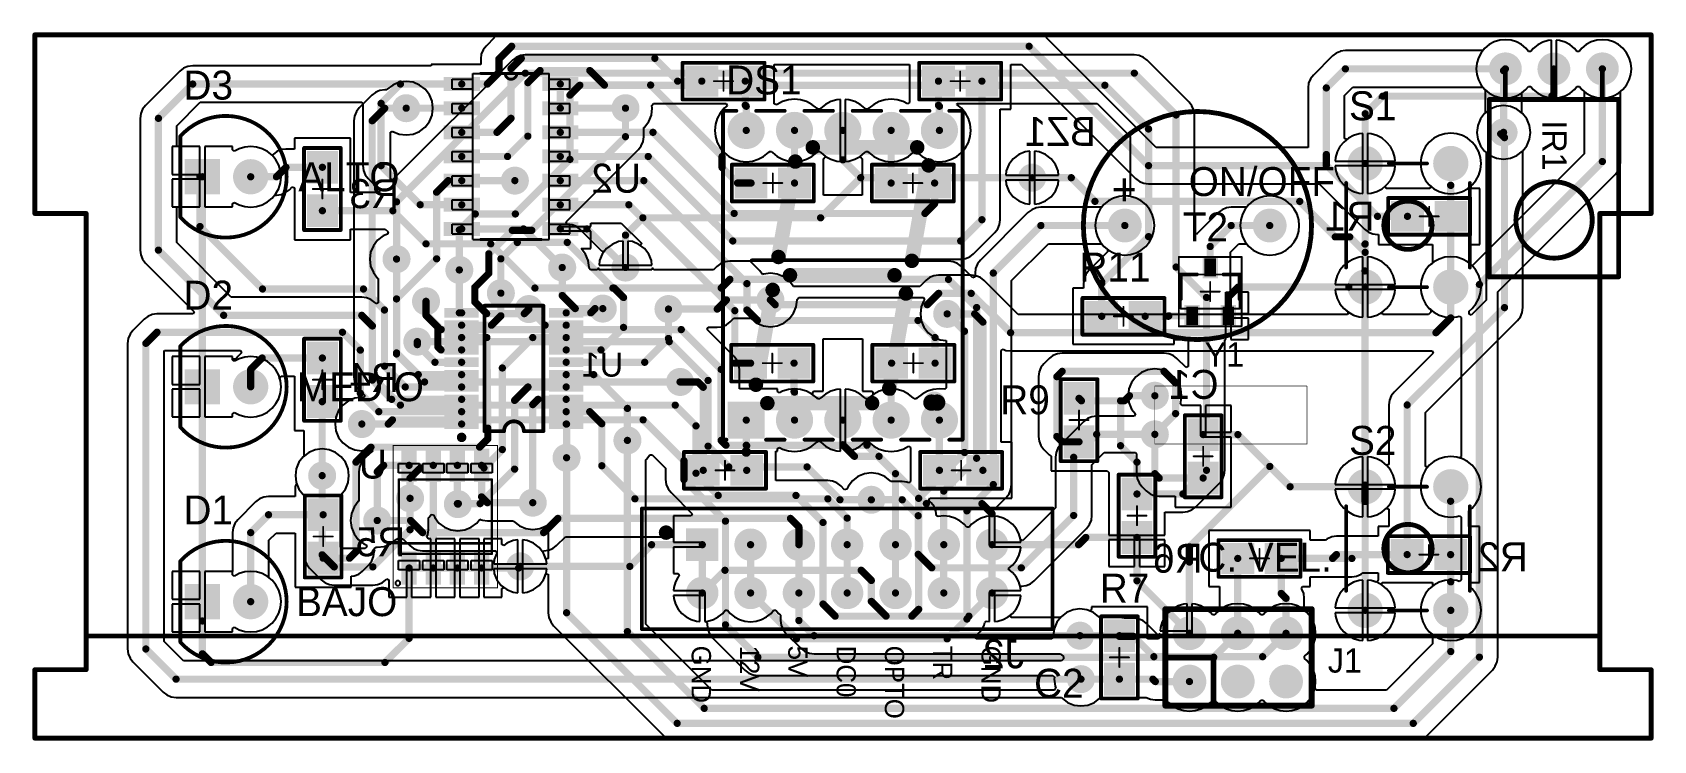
# Model space of a CAD drawing. Extents: x 2 to 5.35, y 2.27 to 3.73.
import ezdxf

# ---------------------------------------------------------------- set-up
doc = ezdxf.new("R2010")
doc.units = 0
doc.layers.get('0').update_dxf_attribs({"linetype": 'CONTINUOUS'})
for name, color, linetype in [('BOTTOMLAYER', 5, 'CONTINUOUS'), ('BOTTOMOVERLAY', 54, 'CONTINUOUS'), ('BOTTOMPASTE', 16, 'CONTINUOUS'), ('BOTTOMSOLDER', 6, 'CONTINUOUS'), ('MECHANICAL1', 6, 'CONTINUOUS'), ('MECHANICAL13', 56, 'CONTINUOUS'), ('MECHANICAL15', 56, 'CONTINUOUS'), ('MULTILAYER', 9, 'CONTINUOUS'), ('TOPLAYER', 1, 'CONTINUOUS'), ('TOPOVERLAY', 2, 'CONTINUOUS'), ('TOPPASTE', 8, 'CONTINUOUS'), ('TOPSOLDER', 216, 'CONTINUOUS')]:
    doc.layers.add(name, color=color, linetype=linetype)

msp = doc.modelspace()

# ---------------------------------------------------------------- texts
at = {"layer": 'BOTTOMOVERLAY', "text_generation_flag": 2}
for s, height, p in [('BZ1', 0.06, (4.199815, 3.5)), ('U2', 0.06, (3.258, 3.403)), ('R3', 0.06, (2.757, 3.371)), ('U1', 0.05, (3.221, 3.022)), ('R4', 0.06, (2.757, 2.99)), ('R5', 0.06, (2.77, 2.65)), ('R2', 0.06, (5.094, 2.619)), ('J2', 0.06, (4.051, 2.418))]:
    msp.add_text(s, height=height, rotation=360, dxfattribs=at).set_placement(p)
for s, p in [('R1', (4.776635, 3.324523)), ('C1', (4.454, 2.976)), ('R6', (4.421, 2.616))]:
    msp.add_text(s, height=0.06, dxfattribs=at).set_placement(p)
at = {"layer": 'TOPOVERLAY'}
for s, height, p in [('DS1', 0.06, (3.4345, 3.6065)), ('D3', 0.06, (2.310888, 3.595842)), ('S1', 0.06, (4.724, 3.553)), ('ALTO', 0.06, (2.548713, 3.406007)), ('ON/OFF', 0.06, (4.392, 3.396)), ('D2', 0.06, (2.310888, 3.160842)), ('MEDIO', 0.06, (2.545573, 2.971006)), ('S2', 0.06, (4.724, 2.86)), ('D1', 0.06, (2.310888, 2.715842)), ('C. VEL.', 0.06, (4.412, 2.618)), ('BAJO', 0.06, (2.544, 2.526006)), ('J1', 0.05, (4.68, 2.409))]:
    msp.add_text(s, height=height, dxfattribs=at).set_placement(p)
for s, height, rotation, p in [('IR1', 0.05, 270, (5.124533, 3.552795)), ('T2', 0.06, 360, (4.38, 3.302)), ('R11', 0.06, 360, (4.166, 3.219)), ('Y1', 0.05, 360, (4.425, 3.043)), ('R9', 0.06, 360, (4.002, 2.944)), ('U', 0.06, 360, (2.674, 2.811)), ('R7', 0.06, 360, (4.208, 2.554)), ('GND', 0.04, 270, (3.363007, 2.464874)), ('12V', 0.04, 270, (3.463007, 2.464874)), ('5V', 0.04, 270, (3.563007, 2.464874)), ('DC0', 0.04, 270, (3.663006, 2.464874)), ('OPTO', 0.04, 270, (3.763006, 2.464874)), ('TR', 0.04, 270, (3.863007, 2.464874)), ('GND', 0.04, 270, (3.963007, 2.464874)), ('C2', 0.06, 360, (4.072, 2.357))]:
    msp.add_text(s, height=height, rotation=rotation, dxfattribs=at).set_placement(p)

# ---------------------------------------------------------------- blocks, each defined once
blk = doc.blocks.new('SOIC127P600X175_8N_1')
at = {"layer": 'MECHANICAL13'}
for p, q in [((-0.110197, 0.053418), (-0.110197, 0.096656)), ((-0.110197, 0.096656), (-0.090746, 0.096656)), ((-0.090746, 0.096656), (-0.090746, 0.053418)), ((0.090797, 0.053374), (0.090797, 0.096656)), ((0.090797, 0.096656), (0.110045, 0.096656)), ((0.110045, 0.096656), (0.110045, 0.053374)), ((-0.110255, 0.003351), (-0.110255, 0.046656)), ((-0.110255, 0.046656), (-0.090746, 0.046656)), ((-0.090746, 0.053418), (-0.110197, 0.053418)), ((-0.090746, 0.046656), (-0.090746, 0.003351)), ((0.110045, 0.053374), (0.090797, 0.053374)), ((0.090889, 0.00335), (0.090889, 0.046656)), ((0.090889, 0.046656), (0.110045, 0.046656)), ((0.110045, 0.046656), (0.110045, 0.00335)), ((-0.090746, 0.003351), (-0.110255, 0.003351)), ((0.110045, 0.00335), (0.090889, 0.00335)), ((-0.110167, -0.046707), (-0.110167, -0.003344)), ((-0.110167, -0.003344), (-0.090746, -0.003344)), ((-0.090746, -0.003344), (-0.090746, -0.046707)), ((0.09088, -0.046724), (0.09088, -0.003344)), ((0.09088, -0.003344), (0.110045, -0.003344)), ((0.110045, -0.003344), (0.110045, -0.046724)), ((-0.110251, -0.096836), (-0.110251, -0.053345)), ((-0.110251, -0.053345), (-0.090746, -0.053345)), ((-0.090746, -0.046707), (-0.110167, -0.046707)), ((-0.090746, -0.053345), (-0.090746, -0.096836)), ((0.110045, -0.046724), (0.09088, -0.046724)), ((0.091027, -0.096955), (0.091027, -0.053345)), ((0.091027, -0.053345), (0.110045, -0.053345)), ((0.110045, -0.053345), (0.110045, -0.096955)), ((-0.090746, -0.096836), (-0.110251, -0.096836)), ((0.110045, -0.096955), (0.091027, -0.096955))]:
    blk.add_line(p, q, dxfattribs=at)
at = {"layer": 'MECHANICAL13', "const_width": 0.005}
for points in [[(-0.076772, 0.096456), (-0.076772, -0.096456)], [(-0.055118, 0.096456), (-0.055118, -0.096456)], [(0.076772, 0.096456), (0.076772, -0.096456)]]:
    blk.add_lwpolyline(points, dxfattribs=at)
at = {"layer": 'MECHANICAL13', "const_width": 0.0025}
for points in [[(-0.078022, 0.096456, 1), (-0.075522, 0.096456, 1)], [(-0.056368, 0.096456, 1), (-0.053868, 0.096456, 1)], [(0.075522, 0.096456, 1), (0.078022, 0.096456, 1)], [(-0.078022, -0.096456, 1), (-0.075522, -0.096456, 1)], [(-0.056368, -0.096456, 1), (-0.053868, -0.096456, 1)], [(0.075522, -0.096456, 1), (0.078022, -0.096456, 1)]]:
    blk.add_lwpolyline(points, format="xyb", close=True, dxfattribs=at)
at = {"layer": 'MECHANICAL15', "const_width": 0.001969}
for points in [[(-0.147638, 0.108268), (-0.147638, -0.108268)], [(-0.147638, 0.108268), (0.147638, 0.108268)], [(0.147638, 0.108268), (0.147638, -0.108268)], [(-0.147638, -0.108268), (0.147638, -0.108268)]]:
    blk.add_lwpolyline(points, dxfattribs=at)
at = {"layer": 'MECHANICAL15', "const_width": 0.000984}
for points in [[(-0.14813, 0.108268, 1), (-0.147146, 0.108268, 1)], [(-0.14813, 0.108268, 1), (-0.147146, 0.108268, 1)], [(0.147146, 0.108268, 1), (0.14813, 0.108268, 1)], [(0.147146, 0.108268, 1), (0.14813, 0.108268, 1)], [(-0.14813, -0.108268, 1), (-0.147146, -0.108268, 1)], [(-0.14813, -0.108268, 1), (-0.147146, -0.108268, 1)], [(0.147146, -0.108268, 1), (0.14813, -0.108268, 1)], [(0.147146, -0.108268, 1), (0.14813, -0.108268, 1)]]:
    blk.add_lwpolyline(points, format="xyb", close=True, dxfattribs=at)
at = {"layer": 'TOPLAYER'}
for points in [[(-0.136812, 0.063189), (-0.075788, 0.063189), (-0.136812, 0.086811), (-0.075788, 0.086811)], [(0.075788, 0.063189), (0.136812, 0.063189), (0.075788, 0.086811), (0.136812, 0.086811)], [(-0.136812, 0.013189), (-0.075788, 0.013189), (-0.136812, 0.036811), (-0.075788, 0.036811)], [(0.075788, 0.013189), (0.136812, 0.013189), (0.075788, 0.036811), (0.136812, 0.036811)], [(-0.136812, -0.036811), (-0.075788, -0.036811), (-0.136812, -0.013189), (-0.075788, -0.013189)], [(0.075788, -0.036811), (0.136812, -0.036811), (0.075788, -0.013189), (0.136812, -0.013189)], [(-0.136812, -0.086811), (-0.075788, -0.086811), (-0.136812, -0.063189), (-0.075788, -0.063189)], [(0.075788, -0.086811), (0.136812, -0.086811), (0.075788, -0.063189), (0.136812, -0.063189)]]:
    blk.add_solid(points, dxfattribs=at)
at = {"layer": 'TOPOVERLAY'}
for points in [[(-0.132795, 0.098425, 1), (-0.142795, 0.098425, 1)], [(-0.142795, 0.098425, 1), (-0.142795, 0.098425, 1)], [(-0.132795, 0.098425, 1), (-0.132795, 0.098425, 1)]]:
    blk.add_lwpolyline(points, format="xyb", close=True, dxfattribs=at)
at = {"layer": 'TOPOVERLAY', "const_width": 0.005}
for points in [[(-0.076772, 0.096456), (0.076772, 0.096456)], [(-0.076772, -0.096456), (0.076772, -0.096456)]]:
    blk.add_lwpolyline(points, dxfattribs=at)
at = {"layer": 'TOPOVERLAY', "const_width": 0.0025}
for points in [[(-0.078022, 0.096456, 1), (-0.075522, 0.096456, 1)], [(0.075522, 0.096456, 1), (0.078022, 0.096456, 1)], [(-0.078022, -0.096456, 1), (-0.075522, -0.096456, 1)], [(0.075522, -0.096456, 1), (0.078022, -0.096456, 1)]]:
    blk.add_lwpolyline(points, format="xyb", close=True, dxfattribs=at)
at = {"layer": 'TOPPASTE'}
for points in [[(-0.136812, 0.063189), (-0.075788, 0.063189), (-0.136812, 0.086811), (-0.075788, 0.086811)], [(0.075788, 0.063189), (0.136812, 0.063189), (0.075788, 0.086811), (0.136812, 0.086811)], [(-0.136812, 0.013189), (-0.075788, 0.013189), (-0.136812, 0.036811), (-0.075788, 0.036811)], [(0.075788, 0.013189), (0.136812, 0.013189), (0.075788, 0.036811), (0.136812, 0.036811)], [(-0.136812, -0.036811), (-0.075788, -0.036811), (-0.136812, -0.013189), (-0.075788, -0.013189)], [(0.075788, -0.036811), (0.136812, -0.036811), (0.075788, -0.013189), (0.136812, -0.013189)], [(-0.136812, -0.086811), (-0.075788, -0.086811), (-0.136812, -0.063189), (-0.075788, -0.063189)], [(0.075788, -0.086811), (0.136812, -0.086811), (0.075788, -0.063189), (0.136812, -0.063189)]]:
    blk.add_solid(points, dxfattribs=at)
at = {"layer": 'TOPSOLDER'}
for points in [[(-0.140812, 0.059189), (-0.071788, 0.059189), (-0.140812, 0.090811), (-0.071788, 0.090811)], [(0.071788, 0.059189), (0.140812, 0.059189), (0.071788, 0.090811), (0.140812, 0.090811)], [(-0.140812, 0.009189), (-0.071788, 0.009189), (-0.140812, 0.040811), (-0.071788, 0.040811)], [(0.071788, 0.009189), (0.140812, 0.009189), (0.071788, 0.040811), (0.140812, 0.040811)], [(-0.140812, -0.040811), (-0.071788, -0.040811), (-0.140812, -0.009189), (-0.071788, -0.009189)], [(0.071788, -0.040811), (0.140812, -0.040811), (0.071788, -0.009189), (0.140812, -0.009189)], [(-0.140812, -0.090811), (-0.071788, -0.090811), (-0.140812, -0.059189), (-0.071788, -0.059189)], [(0.071788, -0.090811), (0.140812, -0.090811), (0.071788, -0.059189), (0.140812, -0.059189)]]:
    blk.add_solid(points, dxfattribs=at)
blk = doc.blocks.new('0805_2')
at = {"layer": 'MECHANICAL15', "const_width": 0.003937}
for points in [[(0.019687, -0.000001), (-0.019685, -0.000001)], [(0.000001, -0.019685), (0.000001, 0.019685)]]:
    blk.add_lwpolyline(points, dxfattribs=at)
at = {"layer": 'MECHANICAL15', "const_width": 0.001969}
for points in [[(-0.020669, -0.000001, 1), (-0.0187, -0.000001, 1)], [(-0.000983, 0.019685, 1), (0.000986, 0.019685, 1)], [(0.018703, -0.000001, 1), (0.020671, -0.000001, 1)], [(-0.000983, -0.019685, 1), (0.000986, -0.019685, 1)]]:
    blk.add_lwpolyline(points, format="xyb", close=True, dxfattribs=at)
at = {"layer": 'TOPLAYER'}
for points in [[(-0.074999, -0.028001), (-0.014999, -0.028001), (-0.074999, 0.027999), (-0.014999, 0.027999)], [(0.015001, -0.028001), (0.075001, -0.028001), (0.015001, 0.027999), (0.075001, 0.027999)]]:
    blk.add_solid(points, dxfattribs=at)
at = {"layer": 'TOPOVERLAY', "const_width": 0.007874}
for points in [[(0.085001, 0.037999), (-0.084999, 0.037999)], [(-0.084999, -0.038001), (-0.084999, 0.037999)], [(0.085001, -0.038001), (0.085001, 0.037999)], [(0.085001, -0.038001), (-0.084999, -0.038001)]]:
    blk.add_lwpolyline(points, dxfattribs=at)
at = {"layer": 'TOPOVERLAY', "const_width": 0.003937}
for points in [[(-0.086967, 0.037999, 1), (-0.08303, 0.037999, 1)], [(-0.086967, 0.037999, 1), (-0.08303, 0.037999, 1)], [(0.083033, 0.037999, 1), (0.08697, 0.037999, 1)], [(0.083033, 0.037999, 1), (0.08697, 0.037999, 1)], [(-0.086967, -0.038001, 1), (-0.08303, -0.038001, 1)], [(-0.086967, -0.038001, 1), (-0.08303, -0.038001, 1)], [(0.083033, -0.038001, 1), (0.08697, -0.038001, 1)], [(0.083033, -0.038001, 1), (0.08697, -0.038001, 1)]]:
    blk.add_lwpolyline(points, format="xyb", close=True, dxfattribs=at)
at = {"layer": 'TOPPASTE'}
for points in [[(-0.074999, -0.028001), (-0.014999, -0.028001), (-0.074999, 0.027999), (-0.014999, 0.027999)], [(0.015001, -0.028001), (0.075001, -0.028001), (0.015001, 0.027999), (0.075001, 0.027999)]]:
    blk.add_solid(points, dxfattribs=at)
at = {"layer": 'TOPSOLDER'}
for points in [[(-0.078999, -0.032001), (-0.010999, -0.032001), (-0.078999, 0.031999), (-0.010999, 0.031999)], [(0.011001, -0.032001), (0.079001, -0.032001), (0.011001, 0.031999), (0.079001, 0.031999)]]:
    blk.add_solid(points, dxfattribs=at)
blk = doc.blocks.new('0805_3')
at = {"layer": 'MECHANICAL15', "const_width": 0.003937}
for points in [[(-0.019686, 0), (0.019684, 0)], [(0, -0.019686), (0, 0.019684)]]:
    blk.add_lwpolyline(points, dxfattribs=at)
at = {"layer": 'MECHANICAL15', "const_width": 0.001969}
for points in [[(-0.02067, 0, 1), (-0.018702, 0, 1)], [(-0.000984, 0.019684, 1), (0.000984, 0.019684, 1)], [(0.0187, 0, 1), (0.020668, 0, 1)], [(-0.000984, -0.019686, 1), (0.000984, -0.019686, 1)]]:
    blk.add_lwpolyline(points, format="xyb", close=True, dxfattribs=at)
at = {"layer": 'TOPLAYER'}
for points in [[(-0.075, -0.028), (-0.015, -0.028), (-0.075, 0.028), (-0.015, 0.028)], [(0.015, -0.028), (0.075, -0.028), (0.015, 0.028), (0.075, 0.028)]]:
    blk.add_solid(points, dxfattribs=at)
at = {"layer": 'TOPOVERLAY', "const_width": 0.003937}
for points in [[(-0.086969, 0.038, 1), (-0.083031, 0.038, 1)], [(-0.086969, 0.038, 1), (-0.083031, 0.038, 1)], [(0.083031, 0.038, 1), (0.086969, 0.038, 1)], [(0.083031, 0.038, 1), (0.086969, 0.038, 1)], [(-0.086969, -0.038, 1), (-0.083031, -0.038, 1)], [(-0.086969, -0.038, 1), (-0.083031, -0.038, 1)], [(0.083031, -0.038, 1), (0.086969, -0.038, 1)], [(0.083031, -0.038, 1), (0.086969, -0.038, 1)]]:
    blk.add_lwpolyline(points, format="xyb", close=True, dxfattribs=at)
at = {"layer": 'TOPOVERLAY', "const_width": 0.007874}
for points in [[(-0.085, -0.038), (-0.085, 0.038)], [(-0.085, 0.038), (0.085, 0.038)], [(0.085, -0.038), (0.085, 0.038)], [(-0.085, -0.038), (0.085, -0.038)]]:
    blk.add_lwpolyline(points, dxfattribs=at)
at = {"layer": 'TOPPASTE'}
for points in [[(-0.075, -0.028), (-0.015, -0.028), (-0.075, 0.028), (-0.015, 0.028)], [(0.015, -0.028), (0.075, -0.028), (0.015, 0.028), (0.075, 0.028)]]:
    blk.add_solid(points, dxfattribs=at)
at = {"layer": 'TOPSOLDER'}
for points in [[(-0.079, -0.032), (-0.011, -0.032), (-0.079, 0.032), (-0.011, 0.032)], [(0.011, -0.032), (0.079, -0.032), (0.011, 0.032), (0.079, 0.032)]]:
    blk.add_solid(points, dxfattribs=at)
blk = doc.blocks.new('SOT23_4')
at = {"layer": 'MECHANICAL13', "const_width": 0.003937}
for points in [[(-0.02362, 0.014764), (-0.02362, 0.08563)], [(-0.02362, 0.08563), (0.098426, 0.08563)], [(0.098426, 0.014764), (0.098426, 0.08563)], [(-0.02362, 0.014764), (0.098426, 0.014764)]]:
    blk.add_lwpolyline(points, dxfattribs=at)
at = {"layer": 'MECHANICAL13', "const_width": 0.001969}
for points in [[(-0.024604, 0.08563, 1), (-0.022636, 0.08563, 1)], [(-0.024604, 0.08563, 1), (-0.022636, 0.08563, 1)], [(0.097442, 0.08563, 1), (0.09941, 0.08563, 1)], [(0.097442, 0.08563, 1), (0.09941, 0.08563, 1)], [(-0.024604, 0.014764, 1), (-0.022636, 0.014764, 1)], [(-0.024604, 0.014764, 1), (-0.022636, 0.014764, 1)], [(0.097442, 0.014764, 1), (0.09941, 0.014764, 1)], [(0.097442, 0.014764, 1), (0.09941, 0.014764, 1)]]:
    blk.add_lwpolyline(points, format="xyb", close=True, dxfattribs=at)
at = {"layer": 'MECHANICAL15', "const_width": 0.003937}
for points in [[(-0.027558, -0.021654), (-0.027558, 0.122046)], [(-0.027558, 0.122046), (0.102364, 0.122046)], [(0.102364, -0.021654), (0.102364, 0.122046)], [(0.037402, 0.030512), (0.037402, 0.069882)], [(0.017718, 0.050196), (0.057088, 0.050196)], [(-0.027558, -0.021654), (0.102364, -0.021654)]]:
    blk.add_lwpolyline(points, dxfattribs=at)
at = {"layer": 'MECHANICAL15', "const_width": 0.001969}
for points in [[(-0.028542, 0.122046, 1), (-0.026574, 0.122046, 1)], [(-0.028542, 0.122046, 1), (-0.026574, 0.122046, 1)], [(0.10138, 0.122046, 1), (0.103348, 0.122046, 1)], [(0.10138, 0.122046, 1), (0.103348, 0.122046, 1)], [(0.036418, 0.069882, 1), (0.038386, 0.069882, 1)], [(0.016734, 0.050196, 1), (0.018702, 0.050196, 1)], [(0.056104, 0.050196, 1), (0.058072, 0.050196, 1)], [(0.036418, 0.030512, 1), (0.038386, 0.030512, 1)], [(-0.028542, -0.021654, 1), (-0.026574, -0.021654, 1)], [(-0.028542, -0.021654, 1), (-0.026574, -0.021654, 1)], [(0.10138, -0.021654, 1), (0.103348, -0.021654, 1)], [(0.10138, -0.021654, 1), (0.103348, -0.021654, 1)]]:
    blk.add_lwpolyline(points, format="xyb", close=True, dxfattribs=at)
at = {"layer": 'TOPLAYER'}
for points in [[(0.049213, 0.119095), (0.025591, 0.119095), (0.049213, 0.081693), (0.025591, 0.081693)], [(0.011813, 0.018701), (-0.011809, 0.018701), (0.011813, -0.018701), (-0.011809, -0.018701)], [(0.086615, 0.018701), (0.062993, 0.018701), (0.086615, -0.018701), (0.062993, -0.018701)]]:
    blk.add_solid(points, dxfattribs=at)
at = {"layer": 'TOPOVERLAY', "const_width": 0.003937}
for points in [[(-0.025589, 0.08563, 1), (-0.021652, 0.08563, 1)], [(-0.025589, 0.08563, 1), (-0.021652, 0.08563, 1)], [(0.007875, 0.08563, 1), (0.011812, 0.08563, 1)], [(0.062993, 0.08563, 1), (0.06693, 0.08563, 1)], [(0.096457, 0.08563, 1), (0.100394, 0.08563, 1)], [(0.096457, 0.08563, 1), (0.100394, 0.08563, 1)], [(-0.025589, 0.034448, 1), (-0.021652, 0.034448, 1)], [(0.096457, 0.034448, 1), (0.100394, 0.034448, 1)]]:
    blk.add_lwpolyline(points, format="xyb", close=True, dxfattribs=at)
at = {"layer": 'TOPOVERLAY', "const_width": 0.007874}
for points in [[(-0.02362, 0.08563), (0.009844, 0.08563)], [(-0.02362, 0.034448), (-0.02362, 0.08563)], [(0.064962, 0.08563), (0.098426, 0.08563)], [(0.098426, 0.034448), (0.098426, 0.08563)]]:
    blk.add_lwpolyline(points, dxfattribs=at)
at = {"layer": 'TOPPASTE'}
for points in [[(0.049213, 0.119095), (0.025591, 0.119095), (0.049213, 0.081693), (0.025591, 0.081693)], [(0.011813, 0.018701), (-0.011809, 0.018701), (0.011813, -0.018701), (-0.011809, -0.018701)], [(0.086615, 0.018701), (0.062993, 0.018701), (0.086615, -0.018701), (0.062993, -0.018701)]]:
    blk.add_solid(points, dxfattribs=at)
at = {"layer": 'TOPSOLDER'}
for points in [[(0.053213, 0.123095), (0.021591, 0.123095), (0.053213, 0.077693), (0.021591, 0.077693)], [(0.015813, 0.022701), (-0.015809, 0.022701), (0.015813, -0.022701), (-0.015809, -0.022701)], [(0.090615, 0.022701), (0.058993, 0.022701), (0.090615, -0.022701), (0.058993, -0.022701)]]:
    blk.add_solid(points, dxfattribs=at)
blk = doc.blocks.new('IRM8601S_5')
at = {"layer": 'BOTTOMLAYER', "const_width": 0.03}
for points in [[(0.018463, -0.063385, 1), (0.048463, -0.063385, 1)], [(0.118857, -0.062992, 1), (0.148857, -0.062992, 1)], [(0.219251, -0.063385, 1), (0.249251, -0.063385, 1)]]:
    blk.add_lwpolyline(points, format="xyb", close=True, dxfattribs=at)
at = {"layer": 'BOTTOMSOLDER', "const_width": 0.034}
for points in [[(0.016463, -0.063385, 1), (0.050463, -0.063385, 1)], [(0.116857, -0.062992, 1), (0.150857, -0.062992, 1)], [(0.217251, -0.063385, 1), (0.251251, -0.063385, 1)]]:
    blk.add_lwpolyline(points, format="xyb", close=True, dxfattribs=at)
at = {"layer": 'MULTILAYER', "const_width": 0.03}
for points in [[(0.018463, -0.063385, 1), (0.048463, -0.063385, 1)], [(0.118857, -0.062992, 1), (0.148857, -0.062992, 1)], [(0.219251, -0.063385, 1), (0.249251, -0.063385, 1)]]:
    blk.add_lwpolyline(points, format="xyb", close=True, dxfattribs=at)
at = {"layer": 'TOPLAYER', "const_width": 0.03}
for points in [[(0.018463, -0.063385, 1), (0.048463, -0.063385, 1)], [(0.118857, -0.062992, 1), (0.148857, -0.062992, 1)], [(0.219251, -0.063385, 1), (0.249251, -0.063385, 1)]]:
    blk.add_lwpolyline(points, format="xyb", close=True, dxfattribs=at)
at = {"layer": 'TOPOVERLAY', "const_width": 0.01}
for points in [[(-0.000317, 0.367457), (-0.000317, 0.000078)], [(0.267637, 0.367457), (-0.000317, 0.367457)], [(0.267637, 0.367457), (0.267637, 0.000078)], [(0.267637, 0.000078), (-0.000317, 0.000078)], [(0.033463, 0.000078), (0.033463, -0.063385)], [(0.133857, 0.000078), (0.133857, -0.062992)], [(0.234251, 0.000078), (0.234251, -0.063385)]]:
    blk.add_lwpolyline(points, dxfattribs=at)
at = {"layer": 'TOPOVERLAY'}
for points, const_width in [([(-0.002817, 0.367457, 1), (0.002183, 0.367457, 1)], 0.005), ([(-0.002817, 0.367457, 1), (0.002183, 0.367457, 1)], 0.005), ([(0.265137, 0.367457, 1), (0.270137, 0.367457, 1)], 0.005), ([(0.265137, 0.367457, 1), (0.270137, 0.367457, 1)], 0.005), ([(0.21254, 0.249606, 1), (0.054389, 0.249606, 1)], 0.01), ([(0.051889, 0.249606, 1), (0.056889, 0.249606, 1)], 0.005), ([(0.21004, 0.249606, 1), (0.21504, 0.249606, 1)], 0.005), ([(-0.002817, 0.000078, 1), (0.002183, 0.000078, 1)], 0.005), ([(-0.002817, 0.000078, 1), (0.002183, 0.000078, 1)], 0.005), ([(0.030963, 0.000078, 1), (0.035963, 0.000078, 1)], 0.005), ([(0.131357, 0.000078, 1), (0.136357, 0.000078, 1)], 0.005), ([(0.231751, 0.000078, 1), (0.236751, 0.000078, 1)], 0.005), ([(0.265137, 0.000078, 1), (0.270137, 0.000078, 1)], 0.005), ([(0.265137, 0.000078, 1), (0.270137, 0.000078, 1)], 0.005), ([(0.030963, -0.063385, 1), (0.035963, -0.063385, 1)], 0.005), ([(0.131357, -0.062992, 1), (0.136357, -0.062992, 1)], 0.005), ([(0.231751, -0.063385, 1), (0.236751, -0.063385, 1)], 0.005)]:
    blk.add_lwpolyline(points, format="xyb", close=True, dxfattribs=dict(at, const_width=const_width))
at = {"layer": 'TOPSOLDER', "const_width": 0.034}
for points in [[(0.016463, -0.063385, 1), (0.050463, -0.063385, 1)], [(0.116857, -0.062992, 1), (0.150857, -0.062992, 1)], [(0.217251, -0.063385, 1), (0.251251, -0.063385, 1)]]:
    blk.add_lwpolyline(points, format="xyb", close=True, dxfattribs=at)
blk = doc.blocks.new('TACTSWITCH_6')
at = {"layer": 'BOTTOMLAYER', "const_width": 0.0325}
for points in [[(-0.104831, 0.127953, 1), (-0.072332, 0.127953, 1)], [(0.072334, 0.127953, 1), (0.104834, 0.127953, 1)], [(-0.104831, -0.127953, 1), (-0.072332, -0.127953, 1)], [(0.072334, -0.127953, 1), (0.104834, -0.127953, 1)]]:
    blk.add_lwpolyline(points, format="xyb", close=True, dxfattribs=at)
at = {"layer": 'BOTTOMSOLDER', "const_width": 0.0365}
for points in [[(-0.106831, 0.127953, 1), (-0.070332, 0.127953, 1)], [(0.070334, 0.127953, 1), (0.106834, 0.127953, 1)], [(-0.106831, -0.127953, 1), (-0.070332, -0.127953, 1)], [(0.070334, -0.127953, 1), (0.106834, -0.127953, 1)]]:
    blk.add_lwpolyline(points, format="xyb", close=True, dxfattribs=at)
at = {"layer": 'MULTILAYER', "const_width": 0.0325}
for points in [[(-0.104831, 0.127953, 1), (-0.072332, 0.127953, 1)], [(0.072334, 0.127953, 1), (0.104834, 0.127953, 1)], [(-0.104831, -0.127953, 1), (-0.072332, -0.127953, 1)], [(0.072334, -0.127953, 1), (0.104834, -0.127953, 1)]]:
    blk.add_lwpolyline(points, format="xyb", close=True, dxfattribs=at)
at = {"layer": 'TOPLAYER', "const_width": 0.0325}
for points in [[(-0.104831, 0.127953, 1), (-0.072332, 0.127953, 1)], [(0.072334, 0.127953, 1), (0.104834, 0.127953, 1)], [(-0.104831, -0.127953, 1), (-0.072332, -0.127953, 1)], [(0.072334, -0.127953, 1), (0.104834, -0.127953, 1)]]:
    blk.add_lwpolyline(points, format="xyb", close=True, dxfattribs=at)
at = {"layer": 'TOPOVERLAY', "const_width": 0.007874}
for points in [[(-0.03937, 0.128109), (0.039371, 0.128109)], [(-0.128109, -0.087481), (-0.128109, 0.087519)], [(0.12811, -0.087521), (0.12811, 0.087479)], [(-0.03937, -0.128111), (0.039371, -0.128111)]]:
    blk.add_lwpolyline(points, dxfattribs=at)
at = {"layer": 'TOPOVERLAY'}
for points, const_width in [([(-0.041338, 0.128109, 1), (-0.037401, 0.128109, 1)], 0.003937), ([(0.037402, 0.128109, 1), (0.041339, 0.128109, 1)], 0.003937), ([(-0.130078, 0.087519, 1), (-0.126141, 0.087519, 1)], 0.003937), ([(0.126142, 0.087479, 1), (0.130079, 0.087479, 1)], 0.003937), ([(0.05, 0, 1), (-0.05, 0, 1)], 0.01), ([(-0.0525, 0, 1), (-0.0475, 0, 1)], 0.005), ([(0.0475, 0, 1), (0.0525, 0, 1)], 0.005), ([(-0.130078, -0.087481, 1), (-0.126141, -0.087481, 1)], 0.003937), ([(0.126142, -0.087521, 1), (0.130079, -0.087521, 1)], 0.003937), ([(-0.041338, -0.128111, 1), (-0.037401, -0.128111, 1)], 0.003937), ([(0.037402, -0.128111, 1), (0.041339, -0.128111, 1)], 0.003937)]:
    blk.add_lwpolyline(points, format="xyb", close=True, dxfattribs=dict(at, const_width=const_width))
at = {"layer": 'TOPSOLDER', "const_width": 0.0365}
for points in [[(-0.106831, 0.127953, 1), (-0.070332, 0.127953, 1)], [(0.070334, 0.127953, 1), (0.106834, 0.127953, 1)], [(-0.106831, -0.127953, 1), (-0.070332, -0.127953, 1)], [(0.070334, -0.127953, 1), (0.106834, -0.127953, 1)]]:
    blk.add_lwpolyline(points, format="xyb", close=True, dxfattribs=at)
blk = doc.blocks.new('TACTSWITCH_7')
at = {"layer": 'BOTTOMLAYER', "const_width": 0.0325}
for points in [[(-0.104831, 0.127951, 1), (-0.072332, 0.127951, 1)], [(0.072334, 0.127951, 1), (0.104834, 0.127951, 1)], [(-0.104831, -0.127953, 1), (-0.072332, -0.127953, 1)], [(0.072334, -0.127953, 1), (0.104834, -0.127953, 1)]]:
    blk.add_lwpolyline(points, format="xyb", close=True, dxfattribs=at)
at = {"layer": 'BOTTOMSOLDER', "const_width": 0.0365}
for points in [[(-0.106831, 0.127951, 1), (-0.070332, 0.127951, 1)], [(0.070334, 0.127951, 1), (0.106834, 0.127951, 1)], [(-0.106831, -0.127953, 1), (-0.070332, -0.127953, 1)], [(0.070334, -0.127953, 1), (0.106834, -0.127953, 1)]]:
    blk.add_lwpolyline(points, format="xyb", close=True, dxfattribs=at)
at = {"layer": 'MULTILAYER', "const_width": 0.0325}
for points in [[(-0.104831, 0.127951, 1), (-0.072332, 0.127951, 1)], [(0.072334, 0.127951, 1), (0.104834, 0.127951, 1)], [(-0.104831, -0.127953, 1), (-0.072332, -0.127953, 1)], [(0.072334, -0.127953, 1), (0.104834, -0.127953, 1)]]:
    blk.add_lwpolyline(points, format="xyb", close=True, dxfattribs=at)
at = {"layer": 'TOPLAYER', "const_width": 0.0325}
for points in [[(-0.104831, 0.127951, 1), (-0.072332, 0.127951, 1)], [(0.072334, 0.127951, 1), (0.104834, 0.127951, 1)], [(-0.104831, -0.127953, 1), (-0.072332, -0.127953, 1)], [(0.072334, -0.127953, 1), (0.104834, -0.127953, 1)]]:
    blk.add_lwpolyline(points, format="xyb", close=True, dxfattribs=at)
at = {"layer": 'TOPOVERLAY', "const_width": 0.007874}
for points in [[(-0.03937, 0.128109), (0.039371, 0.128109)], [(-0.128109, -0.087481), (-0.128109, 0.087519)], [(0.12811, -0.087521), (0.12811, 0.087479)], [(-0.03937, -0.128111), (0.039371, -0.128111)]]:
    blk.add_lwpolyline(points, dxfattribs=at)
at = {"layer": 'TOPOVERLAY'}
for points, const_width in [([(-0.041338, 0.128109, 1), (-0.037401, 0.128109, 1)], 0.003937), ([(0.037402, 0.128109, 1), (0.041339, 0.128109, 1)], 0.003937), ([(-0.130078, 0.087519, 1), (-0.126141, 0.087519, 1)], 0.003937), ([(0.126142, 0.087479, 1), (0.130079, 0.087479, 1)], 0.003937), ([(0.05, 0, 1), (-0.05, 0, 1)], 0.01), ([(-0.0525, 0, 1), (-0.0475, 0, 1)], 0.005), ([(0.0475, 0, 1), (0.0525, 0, 1)], 0.005), ([(-0.130078, -0.087481, 1), (-0.126141, -0.087481, 1)], 0.003937), ([(0.126142, -0.087521, 1), (0.130079, -0.087521, 1)], 0.003937), ([(-0.041338, -0.128111, 1), (-0.037401, -0.128111, 1)], 0.003937), ([(0.037402, -0.128111, 1), (0.041339, -0.128111, 1)], 0.003937)]:
    blk.add_lwpolyline(points, format="xyb", close=True, dxfattribs=dict(at, const_width=const_width))
at = {"layer": 'TOPSOLDER', "const_width": 0.0365}
for points in [[(-0.106831, 0.127951, 1), (-0.070332, 0.127951, 1)], [(0.070334, 0.127951, 1), (0.106834, 0.127951, 1)], [(-0.106831, -0.127953, 1), (-0.070332, -0.127953, 1)], [(0.070334, -0.127953, 1), (0.106834, -0.127953, 1)]]:
    blk.add_lwpolyline(points, format="xyb", close=True, dxfattribs=at)
blk = doc.blocks.new('LED5_8')
at = {"layer": 'BOTTOMLAYER', "const_width": 0.0325}
blk.add_lwpolyline([(-0.06625, 0, 1), (-0.03375, 0, 1)], format="xyb", close=True, dxfattribs=at)
at = {"layer": 'BOTTOMLAYER'}
blk.add_solid([(0.0175, -0.0325), (0.0825, -0.0325), (0.0175, 0.0325), (0.0825, 0.0325)], dxfattribs=at)
at = {"layer": 'BOTTOMSOLDER', "const_width": 0.0365}
blk.add_lwpolyline([(-0.06825, 0, 1), (-0.03175, 0, 1)], format="xyb", close=True, dxfattribs=at)
at = {"layer": 'BOTTOMSOLDER'}
blk.add_solid([(0.0135, -0.0365), (0.0865, -0.0365), (0.0135, 0.0365), (0.0865, 0.0365)], dxfattribs=at)
at = {"layer": 'MULTILAYER', "const_width": 0.0325}
blk.add_lwpolyline([(-0.06625, 0, 1), (-0.03375, 0, 1)], format="xyb", close=True, dxfattribs=at)
at = {"layer": 'MULTILAYER'}
blk.add_solid([(0.0175, -0.0325), (0.0825, -0.0325), (0.0175, 0.0325), (0.0825, 0.0325)], dxfattribs=at)
at = {"layer": 'TOPLAYER', "const_width": 0.0325}
blk.add_lwpolyline([(-0.06625, 0, 1), (-0.03375, 0, 1)], format="xyb", close=True, dxfattribs=at)
at = {"layer": 'TOPLAYER'}
blk.add_solid([(0.0175, -0.0325), (0.0825, -0.0325), (0.0175, 0.0325), (0.0825, 0.0325)], dxfattribs=at)
at = {"layer": 'TOPOVERLAY', "const_width": 0.007874}
blk.add_lwpolyline([(0.095264, -0.084228, -2.615077), (0.095565, 0.083892)], format="xyb", dxfattribs=at)
at = {"layer": 'TOPOVERLAY', "const_width": 0.003937}
for points in [[(0.093595, 0.083892, 1), (0.097532, 0.083892, 1)], [(0.093596, 0.083892, 1), (0.097533, 0.083892, 1)], [(0.093296, -0.084228, 1), (0.097233, -0.084228, 1)], [(0.093595, -0.084228, 1), (0.097532, -0.084228, 1)]]:
    blk.add_lwpolyline(points, format="xyb", close=True, dxfattribs=at)
at = {"layer": 'TOPOVERLAY', "const_width": 0.007874}
blk.add_lwpolyline([(0.095564, 0.083892), (0.095564, -0.084228)], dxfattribs=at)
at = {"layer": 'TOPSOLDER', "const_width": 0.0365}
blk.add_lwpolyline([(-0.06825, 0, 1), (-0.03175, 0, 1)], format="xyb", close=True, dxfattribs=at)
at = {"layer": 'TOPSOLDER'}
blk.add_solid([(0.0135, -0.0365), (0.0865, -0.0365), (0.0135, 0.0365), (0.0865, 0.0365)], dxfattribs=at)
blk = doc.blocks.new('LED5_9')
at = {"layer": 'BOTTOMLAYER', "const_width": 0.0325}
blk.add_lwpolyline([(-0.066251, 0.000001, 1), (-0.033751, 0.000001, 1)], format="xyb", close=True, dxfattribs=at)
at = {"layer": 'BOTTOMLAYER'}
blk.add_solid([(0.017499, -0.032499), (0.082499, -0.032499), (0.017499, 0.032501), (0.082499, 0.032501)], dxfattribs=at)
at = {"layer": 'BOTTOMSOLDER', "const_width": 0.0365}
blk.add_lwpolyline([(-0.068251, 0.000001, 1), (-0.031751, 0.000001, 1)], format="xyb", close=True, dxfattribs=at)
at = {"layer": 'BOTTOMSOLDER'}
blk.add_solid([(0.013499, -0.036499), (0.086499, -0.036499), (0.013499, 0.036501), (0.086499, 0.036501)], dxfattribs=at)
at = {"layer": 'MULTILAYER', "const_width": 0.0325}
blk.add_lwpolyline([(-0.066251, 0.000001, 1), (-0.033751, 0.000001, 1)], format="xyb", close=True, dxfattribs=at)
at = {"layer": 'MULTILAYER'}
blk.add_solid([(0.017499, -0.032499), (0.082499, -0.032499), (0.017499, 0.032501), (0.082499, 0.032501)], dxfattribs=at)
at = {"layer": 'TOPLAYER', "const_width": 0.0325}
blk.add_lwpolyline([(-0.066251, 0.000001, 1), (-0.033751, 0.000001, 1)], format="xyb", close=True, dxfattribs=at)
at = {"layer": 'TOPLAYER'}
blk.add_solid([(0.017499, -0.032499), (0.082499, -0.032499), (0.017499, 0.032501), (0.082499, 0.032501)], dxfattribs=at)
at = {"layer": 'TOPOVERLAY', "const_width": 0.007874}
blk.add_lwpolyline([(0.095264, -0.084228, -2.615077), (0.095565, 0.083892)], format="xyb", dxfattribs=at)
at = {"layer": 'TOPOVERLAY', "const_width": 0.003937}
for points in [[(0.093594, 0.083893, 1), (0.097531, 0.083893, 1)], [(0.093596, 0.083892, 1), (0.097533, 0.083892, 1)], [(0.093296, -0.084228, 1), (0.097233, -0.084228, 1)], [(0.093594, -0.084227, 1), (0.097531, -0.084227, 1)]]:
    blk.add_lwpolyline(points, format="xyb", close=True, dxfattribs=at)
at = {"layer": 'TOPOVERLAY', "const_width": 0.007874}
blk.add_lwpolyline([(0.095563, 0.083893), (0.095563, -0.084227)], dxfattribs=at)
at = {"layer": 'TOPSOLDER', "const_width": 0.0365}
blk.add_lwpolyline([(-0.068251, 0.000001, 1), (-0.031751, 0.000001, 1)], format="xyb", close=True, dxfattribs=at)
at = {"layer": 'TOPSOLDER'}
blk.add_solid([(0.013499, -0.036499), (0.086499, -0.036499), (0.013499, 0.036501), (0.086499, 0.036501)], dxfattribs=at)
blk = doc.blocks.new('LED5_10')
at = {"layer": 'BOTTOMLAYER', "const_width": 0.0325}
blk.add_lwpolyline([(-0.06625, 0, 1), (-0.03375, 0, 1)], format="xyb", close=True, dxfattribs=at)
at = {"layer": 'BOTTOMLAYER'}
blk.add_solid([(0.0175, -0.0325), (0.0825, -0.0325), (0.0175, 0.0325), (0.0825, 0.0325)], dxfattribs=at)
at = {"layer": 'BOTTOMSOLDER', "const_width": 0.0365}
blk.add_lwpolyline([(-0.06825, 0, 1), (-0.03175, 0, 1)], format="xyb", close=True, dxfattribs=at)
at = {"layer": 'BOTTOMSOLDER'}
blk.add_solid([(0.0135, -0.0365), (0.0865, -0.0365), (0.0135, 0.0365), (0.0865, 0.0365)], dxfattribs=at)
at = {"layer": 'MULTILAYER', "const_width": 0.0325}
blk.add_lwpolyline([(-0.06625, 0, 1), (-0.03375, 0, 1)], format="xyb", close=True, dxfattribs=at)
at = {"layer": 'MULTILAYER'}
blk.add_solid([(0.0175, -0.0325), (0.0825, -0.0325), (0.0175, 0.0325), (0.0825, 0.0325)], dxfattribs=at)
at = {"layer": 'TOPLAYER', "const_width": 0.0325}
blk.add_lwpolyline([(-0.06625, 0, 1), (-0.03375, 0, 1)], format="xyb", close=True, dxfattribs=at)
at = {"layer": 'TOPLAYER'}
blk.add_solid([(0.0175, -0.0325), (0.0825, -0.0325), (0.0175, 0.0325), (0.0825, 0.0325)], dxfattribs=at)
at = {"layer": 'TOPOVERLAY', "const_width": 0.007874}
blk.add_lwpolyline([(0.095264, -0.084228, -2.615077), (0.095565, 0.083892)], format="xyb", dxfattribs=at)
at = {"layer": 'TOPOVERLAY', "const_width": 0.003937}
for points in [[(0.093595, 0.083892, 1), (0.097532, 0.083892, 1)], [(0.093596, 0.083892, 1), (0.097533, 0.083892, 1)], [(0.093296, -0.084228, 1), (0.097233, -0.084228, 1)], [(0.093595, -0.084228, 1), (0.097532, -0.084228, 1)]]:
    blk.add_lwpolyline(points, format="xyb", close=True, dxfattribs=at)
at = {"layer": 'TOPOVERLAY', "const_width": 0.007874}
blk.add_lwpolyline([(0.095564, 0.083892), (0.095564, -0.084228)], dxfattribs=at)
at = {"layer": 'TOPSOLDER', "const_width": 0.0365}
blk.add_lwpolyline([(-0.06825, 0, 1), (-0.03175, 0, 1)], format="xyb", close=True, dxfattribs=at)
at = {"layer": 'TOPSOLDER'}
blk.add_solid([(0.0135, -0.0365), (0.0865, -0.0365), (0.0135, 0.0365), (0.0865, 0.0365)], dxfattribs=at)
blk = doc.blocks.new('JBDM_11')
at = {"layer": 'BOTTOMLAYER', "const_width": 0.031}
for points in [[(-0.015499, 0.099999, 1), (0.015501, 0.099999, 1)], [(0.084501, 0.099999, 1), (0.115501, 0.099999, 1)], [(0.184501, 0.099999, 1), (0.215501, 0.099999, 1)], [(-0.015499, -0.000001, 1), (0.015501, -0.000001, 1)], [(0.084501, -0.000001, 1), (0.115501, -0.000001, 1)], [(0.184501, -0.000001, 1), (0.215501, -0.000001, 1)]]:
    blk.add_lwpolyline(points, format="xyb", close=True, dxfattribs=at)
at = {"layer": 'BOTTOMSOLDER', "const_width": 0.035}
for points in [[(-0.017499, 0.099999, 1), (0.017501, 0.099999, 1)], [(0.082501, 0.099999, 1), (0.117501, 0.099999, 1)], [(0.182501, 0.099999, 1), (0.217501, 0.099999, 1)], [(-0.017499, -0.000001, 1), (0.017501, -0.000001, 1)], [(0.082501, -0.000001, 1), (0.117501, -0.000001, 1)], [(0.182501, -0.000001, 1), (0.217501, -0.000001, 1)]]:
    blk.add_lwpolyline(points, format="xyb", close=True, dxfattribs=at)
at = {"layer": 'MULTILAYER', "const_width": 0.031}
for points in [[(-0.015499, 0.099999, 1), (0.015501, 0.099999, 1)], [(0.084501, 0.099999, 1), (0.115501, 0.099999, 1)], [(0.184501, 0.099999, 1), (0.215501, 0.099999, 1)], [(-0.015499, -0.000001, 1), (0.015501, -0.000001, 1)], [(0.084501, -0.000001, 1), (0.115501, -0.000001, 1)], [(0.184501, -0.000001, 1), (0.215501, -0.000001, 1)]]:
    blk.add_lwpolyline(points, format="xyb", close=True, dxfattribs=at)
at = {"layer": 'TOPLAYER', "const_width": 0.031}
for points in [[(-0.015499, 0.099999, 1), (0.015501, 0.099999, 1)], [(0.084501, 0.099999, 1), (0.115501, 0.099999, 1)], [(0.184501, 0.099999, 1), (0.215501, 0.099999, 1)], [(-0.015499, -0.000001, 1), (0.015501, -0.000001, 1)], [(0.084501, -0.000001, 1), (0.115501, -0.000001, 1)], [(0.184501, -0.000001, 1), (0.215501, -0.000001, 1)]]:
    blk.add_lwpolyline(points, format="xyb", close=True, dxfattribs=at)
at = {"layer": 'TOPOVERLAY', "const_width": 0.012}
for points in [[(-0.049999, 0.149999), (0.253151, 0.149999)], [(-0.049999, -0.050001), (-0.049999, 0.149999)], [(0.253151, -0.050001), (0.253151, 0.149999)], [(-0.049999, 0.049999), (0.050001, 0.049999)], [(0.050001, -0.050001), (0.050001, 0.049999)], [(-0.049999, -0.050001), (0.253151, -0.050001)]]:
    blk.add_lwpolyline(points, dxfattribs=at)
at = {"layer": 'TOPOVERLAY', "const_width": 0.006}
for points in [[(-0.052999, 0.149999, 1), (-0.046999, 0.149999, 1)], [(-0.052999, 0.149999, 1), (-0.046999, 0.149999, 1)], [(0.250151, 0.149999, 1), (0.256151, 0.149999, 1)], [(0.250151, 0.149999, 1), (0.256151, 0.149999, 1)], [(-0.052999, 0.049999, 1), (-0.046999, 0.049999, 1)], [(0.047001, 0.049999, 1), (0.053001, 0.049999, 1)], [(0.047001, 0.049999, 1), (0.053001, 0.049999, 1)], [(-0.052999, -0.050001, 1), (-0.046999, -0.050001, 1)], [(-0.052999, -0.050001, 1), (-0.046999, -0.050001, 1)], [(0.047001, -0.050001, 1), (0.053001, -0.050001, 1)], [(0.250151, -0.050001, 1), (0.256151, -0.050001, 1)], [(0.250151, -0.050001, 1), (0.256151, -0.050001, 1)]]:
    blk.add_lwpolyline(points, format="xyb", close=True, dxfattribs=at)
at = {"layer": 'TOPSOLDER', "const_width": 0.035}
for points in [[(-0.017499, 0.099999, 1), (0.017501, 0.099999, 1)], [(0.082501, 0.099999, 1), (0.117501, 0.099999, 1)], [(0.182501, 0.099999, 1), (0.217501, 0.099999, 1)], [(-0.017499, -0.000001, 1), (0.017501, -0.000001, 1)], [(0.082501, -0.000001, 1), (0.117501, -0.000001, 1)], [(0.182501, -0.000001, 1), (0.217501, -0.000001, 1)]]:
    blk.add_lwpolyline(points, format="xyb", close=True, dxfattribs=at)
blk = doc.blocks.new('0805_12')
at = {"layer": 'MECHANICAL15', "const_width": 0.003937}
for points in [[(0.019686, 0), (-0.019686, 0)], [(0, -0.019686), (0, 0.019684)]]:
    blk.add_lwpolyline(points, dxfattribs=at)
at = {"layer": 'MECHANICAL15', "const_width": 0.001969}
for points in [[(-0.02067, 0, 1), (-0.018702, 0, 1)], [(-0.000984, 0.019684, 1), (0.000984, 0.019684, 1)], [(0.018702, 0, 1), (0.02067, 0, 1)], [(-0.000984, -0.019686, 1), (0.000984, -0.019686, 1)]]:
    blk.add_lwpolyline(points, format="xyb", close=True, dxfattribs=at)
at = {"layer": 'TOPLAYER'}
for points in [[(-0.075, -0.028), (-0.015, -0.028), (-0.075, 0.028), (-0.015, 0.028)], [(0.015, -0.028), (0.075, -0.028), (0.015, 0.028), (0.075, 0.028)]]:
    blk.add_solid(points, dxfattribs=at)
at = {"layer": 'TOPOVERLAY', "const_width": 0.003937}
for points in [[(-0.086969, 0.038, 1), (-0.083031, 0.038, 1)], [(-0.086969, 0.038, 1), (-0.083031, 0.038, 1)], [(0.083031, 0.038, 1), (0.086969, 0.038, 1)], [(0.083031, 0.038, 1), (0.086969, 0.038, 1)], [(-0.086969, -0.038, 1), (-0.083031, -0.038, 1)], [(-0.086969, -0.038, 1), (-0.083031, -0.038, 1)], [(0.083031, -0.038, 1), (0.086969, -0.038, 1)], [(0.083031, -0.038, 1), (0.086969, -0.038, 1)]]:
    blk.add_lwpolyline(points, format="xyb", close=True, dxfattribs=at)
at = {"layer": 'TOPOVERLAY', "const_width": 0.007874}
for points in [[(0.085, 0.038), (-0.085, 0.038)], [(-0.085, -0.038), (-0.085, 0.038)], [(0.085, -0.038), (0.085, 0.038)], [(0.085, -0.038), (-0.085, -0.038)]]:
    blk.add_lwpolyline(points, dxfattribs=at)
at = {"layer": 'TOPPASTE'}
for points in [[(-0.075, -0.028), (-0.015, -0.028), (-0.075, 0.028), (-0.015, 0.028)], [(0.015, -0.028), (0.075, -0.028), (0.015, 0.028), (0.075, 0.028)]]:
    blk.add_solid(points, dxfattribs=at)
at = {"layer": 'TOPSOLDER'}
for points in [[(-0.079, -0.032), (-0.011, -0.032), (-0.079, 0.032), (-0.011, 0.032)], [(0.011, -0.032), (0.079, -0.032), (0.011, 0.032), (0.079, 0.032)]]:
    blk.add_solid(points, dxfattribs=at)
blk = doc.blocks.new('H_10_13')
at = {"layer": 'BOTTOMLAYER', "const_width": 0.0345}
for points in [[(-0.21725, 0.3, 1), (-0.18275, 0.3, 1)], [(-0.11725, 0.3, 1), (-0.08275, 0.3, 1)], [(-0.01725, 0.3, 1), (0.01725, 0.3, 1)], [(0.08275, 0.3, 1), (0.11725, 0.3, 1)], [(0.18275, 0.3, 1), (0.21725, 0.3, 1)], [(-0.11725, -0.3, 1), (-0.08275, -0.3, 1)], [(-0.01725, -0.3, 1), (0.01725, -0.3, 1)], [(0.08275, -0.3, 1), (0.11725, -0.3, 1)], [(0.18275, -0.3, 1), (0.21725, -0.3, 1)]]:
    blk.add_lwpolyline(points, format="xyb", close=True, dxfattribs=at)
at = {"layer": 'BOTTOMLAYER'}
blk.add_solid([(-0.1655, -0.3345), (-0.1655, -0.2655), (-0.2345, -0.3345), (-0.2345, -0.2655)], dxfattribs=at)
at = {"layer": 'BOTTOMSOLDER', "const_width": 0.0385}
for points in [[(-0.21925, 0.3, 1), (-0.18075, 0.3, 1)], [(-0.11925, 0.3, 1), (-0.08075, 0.3, 1)], [(-0.01925, 0.3, 1), (0.01925, 0.3, 1)], [(0.08075, 0.3, 1), (0.11925, 0.3, 1)], [(0.18075, 0.3, 1), (0.21925, 0.3, 1)], [(-0.11925, -0.3, 1), (-0.08075, -0.3, 1)], [(-0.01925, -0.3, 1), (0.01925, -0.3, 1)], [(0.08075, -0.3, 1), (0.11925, -0.3, 1)], [(0.18075, -0.3, 1), (0.21925, -0.3, 1)]]:
    blk.add_lwpolyline(points, format="xyb", close=True, dxfattribs=at)
at = {"layer": 'BOTTOMSOLDER'}
blk.add_solid([(-0.1615, -0.3385), (-0.1615, -0.2615), (-0.2385, -0.3385), (-0.2385, -0.2615)], dxfattribs=at)
at = {"layer": 'MECHANICAL1', "const_width": 0.03}
for points in [[(-0.062204, 0.26492), (0.153938, 0.26492)], [(-0.133306, 0.037834), (-0.098424, 0.235432)], [(0.142914, 0.02992), (0.17756, 0.227558)], [(-0.109448, 0), (0.107088, 0)], [(-0.17992, -0.226772), (-0.145274, -0.030316)], [(0.096064, -0.234646), (0.13071, -0.037796)], [(-0.156298, -0.264922), (0.06063, -0.264922)]]:
    blk.add_lwpolyline(points, dxfattribs=at)
at = {"layer": 'MECHANICAL1'}
for points, const_width in [([(-0.069704, 0.26492, 1), (-0.054704, 0.26492, 1)], 0.015), ([(0.146438, 0.26492, 1), (0.161438, 0.26492, 1)], 0.015), ([(-0.105924, 0.235432, 1), (-0.090924, 0.235432, 1)], 0.015), ([(0.17006, 0.227558, 1), (0.18506, 0.227558, 1)], 0.015), ([(-0.140806, 0.037834, 1), (-0.125806, 0.037834, 1)], 0.015), ([(0.135414, 0.02992, 1), (0.150414, 0.02992, 1)], 0.015), ([(-0.116948, 0, 1), (-0.101948, 0, 1)], 0.015), ([(0.099588, 0, 1), (0.114588, 0, 1)], 0.015), ([(-0.152774, -0.030316, 1), (-0.137774, -0.030316, 1)], 0.015), ([(0.12321, -0.037796, 1), (0.13821, -0.037796, 1)], 0.015), ([(-0.18742, -0.226772, 1), (-0.17242, -0.226772, 1)], 0.015), ([(0.088564, -0.234646, 1), (0.103564, -0.234646, 1)], 0.015), ([(-0.163798, -0.264922, 1), (-0.148798, -0.264922, 1)], 0.015), ([(0.05313, -0.264922, 1), (0.06813, -0.264922, 1)], 0.015), ([(0.195276, -0.26378, 1), (0.183465, -0.26378, 1)], 0.033858), ([(0.175, -0.26378, 1), (0.191929, -0.26378, 1)], 0.016929), ([(0.186811, -0.26378, 1), (0.20374, -0.26378, 1)], 0.016929)]:
    blk.add_lwpolyline(points, format="xyb", close=True, dxfattribs=dict(at, const_width=const_width))
at = {"layer": 'MULTILAYER', "const_width": 0.0345}
for points in [[(-0.21725, 0.3, 1), (-0.18275, 0.3, 1)], [(-0.11725, 0.3, 1), (-0.08275, 0.3, 1)], [(-0.01725, 0.3, 1), (0.01725, 0.3, 1)], [(0.08275, 0.3, 1), (0.11725, 0.3, 1)], [(0.18275, 0.3, 1), (0.21725, 0.3, 1)], [(-0.11725, -0.3, 1), (-0.08275, -0.3, 1)], [(-0.01725, -0.3, 1), (0.01725, -0.3, 1)], [(0.08275, -0.3, 1), (0.11725, -0.3, 1)], [(0.18275, -0.3, 1), (0.21725, -0.3, 1)]]:
    blk.add_lwpolyline(points, format="xyb", close=True, dxfattribs=at)
at = {"layer": 'MULTILAYER'}
blk.add_solid([(-0.1655, -0.3345), (-0.1655, -0.2655), (-0.2345, -0.3345), (-0.2345, -0.2655)], dxfattribs=at)
at = {"layer": 'TOPLAYER', "const_width": 0.0345}
for points in [[(-0.21725, 0.3, 1), (-0.18275, 0.3, 1)], [(-0.11725, 0.3, 1), (-0.08275, 0.3, 1)], [(-0.01725, 0.3, 1), (0.01725, 0.3, 1)], [(0.08275, 0.3, 1), (0.11725, 0.3, 1)], [(0.18275, 0.3, 1), (0.21725, 0.3, 1)], [(-0.11725, -0.3, 1), (-0.08275, -0.3, 1)], [(-0.01725, -0.3, 1), (0.01725, -0.3, 1)], [(0.08275, -0.3, 1), (0.11725, -0.3, 1)], [(0.18275, -0.3, 1), (0.21725, -0.3, 1)]]:
    blk.add_lwpolyline(points, format="xyb", close=True, dxfattribs=at)
at = {"layer": 'TOPLAYER'}
blk.add_solid([(-0.1655, -0.3345), (-0.1655, -0.2655), (-0.2345, -0.3345), (-0.2345, -0.2655)], dxfattribs=at)
at = {"layer": 'TOPOVERLAY'}
for points, const_width in [([(-0.249999, 0.34055, 1), (-0.246061, 0.34055, 1)], 0.003937), ([(-0.249999, 0.34055, 1), (-0.246061, 0.34055, 1)], 0.003937), ([(-0.222441, 0.34055, 1), (-0.218503, 0.34055, 1)], 0.003937), ([(-0.181495, 0.34055, 1), (-0.177558, 0.34055, 1)], 0.003937), ([(-0.12244, 0.34055, 1), (-0.118503, 0.34055, 1)], 0.003937), ([(-0.081494, 0.34055, 1), (-0.077558, 0.34055, 1)], 0.003937), ([(-0.02244, 0.34055, 1), (-0.018503, 0.34055, 1)], 0.003937), ([(0.018506, 0.34055, 1), (0.022443, 0.34055, 1)], 0.003937), ([(0.07756, 0.34055, 1), (0.081496, 0.34055, 1)], 0.003937), ([(0.118505, 0.34055, 1), (0.122442, 0.34055, 1)], 0.003937), ([(0.17756, 0.34055, 1), (0.181497, 0.34055, 1)], 0.003937), ([(0.218505, 0.34055, 1), (0.222442, 0.34055, 1)], 0.003937), ([(0.246063, 0.34055, 1), (0.250001, 0.34055, 1)], 0.003937), ([(0.246063, 0.34055, 1), (0.250001, 0.34055, 1)], 0.003937), ([(-0.249999, -0.340552, 1), (-0.246061, -0.340552, 1)], 0.003937), ([(-0.249999, -0.340552, 1), (-0.246061, -0.340552, 1)], 0.003937), ([(-0.242913, -0.340552, 1), (-0.238976, -0.340552, 1)], 0.003937), ([(-0.195079, -0.366142, 1), (-0.204921, -0.366142, 1)], 0.009843), ([(-0.207382, -0.366142, 1), (-0.202461, -0.366142, 1)], 0.004921), ([(-0.197539, -0.366142, 1), (-0.192618, -0.366142, 1)], 0.004921), ([(-0.161023, -0.340552, 1), (-0.157085, -0.340552, 1)], 0.003937), ([(-0.12244, -0.340552, 1), (-0.118503, -0.340552, 1)], 0.003937), ([(-0.081494, -0.340552, 1), (-0.077558, -0.340552, 1)], 0.003937), ([(-0.02244, -0.340552, 1), (-0.018503, -0.340552, 1)], 0.003937), ([(0.018506, -0.340552, 1), (0.022443, -0.340552, 1)], 0.003937), ([(0.07756, -0.340552, 1), (0.081496, -0.340552, 1)], 0.003937), ([(0.118505, -0.340552, 1), (0.122442, -0.340552, 1)], 0.003937), ([(0.17756, -0.340552, 1), (0.181497, -0.340552, 1)], 0.003937), ([(0.218505, -0.340552, 1), (0.222442, -0.340552, 1)], 0.003937), ([(0.246063, -0.340552, 1), (0.250001, -0.340552, 1)], 0.003937), ([(0.246063, -0.340552, 1), (0.250001, -0.340552, 1)], 0.003937)]:
    blk.add_lwpolyline(points, format="xyb", close=True, dxfattribs=dict(at, const_width=const_width))
at = {"layer": 'TOPOVERLAY', "const_width": 0.007874}
for points in [[(-0.24803, -0.340552), (-0.24803, 0.34055)], [(-0.24803, 0.34055), (-0.220472, 0.34055)], [(-0.179526, 0.34055), (-0.120472, 0.34055)], [(-0.079526, 0.34055), (-0.020472, 0.34055)], [(0.020474, 0.34055), (0.079528, 0.34055)], [(0.120474, 0.34055), (0.179528, 0.34055)], [(0.220474, 0.34055), (0.248032, 0.34055)], [(0.248032, -0.340552), (0.248032, 0.34055)], [(-0.24803, -0.340552), (-0.240944, -0.340552)], [(-0.159054, -0.340552), (-0.120472, -0.340552)], [(-0.079526, -0.340552), (-0.020472, -0.340552)], [(0.020474, -0.340552), (0.079528, -0.340552)], [(0.120474, -0.340552), (0.179528, -0.340552)], [(0.220474, -0.340552), (0.248032, -0.340552)]]:
    blk.add_lwpolyline(points, dxfattribs=at)
at = {"layer": 'TOPSOLDER', "const_width": 0.0385}
for points in [[(-0.21925, 0.3, 1), (-0.18075, 0.3, 1)], [(-0.11925, 0.3, 1), (-0.08075, 0.3, 1)], [(-0.01925, 0.3, 1), (0.01925, 0.3, 1)], [(0.08075, 0.3, 1), (0.11925, 0.3, 1)], [(0.18075, 0.3, 1), (0.21925, 0.3, 1)], [(-0.11925, -0.3, 1), (-0.08075, -0.3, 1)], [(-0.01925, -0.3, 1), (0.01925, -0.3, 1)], [(0.08075, -0.3, 1), (0.11925, -0.3, 1)], [(0.18075, -0.3, 1), (0.21925, -0.3, 1)]]:
    blk.add_lwpolyline(points, format="xyb", close=True, dxfattribs=at)
at = {"layer": 'TOPSOLDER'}
blk.add_solid([(-0.1615, -0.3385), (-0.1615, -0.2615), (-0.2385, -0.3385), (-0.2385, -0.2615)], dxfattribs=at)
blk = doc.blocks.new('X32768_14')
at = {"layer": 'BOTTOMLAYER', "const_width": 0.025}
for points in [[(-0.012, 0, 1), (0.013, 0, 1)], [(0.068, 0, 1), (0.093, 0, 1)]]:
    blk.add_lwpolyline(points, format="xyb", close=True, dxfattribs=at)
at = {"layer": 'BOTTOMSOLDER', "const_width": 0.029}
for points in [[(-0.014, 0, 1), (0.015, 0, 1)], [(0.066, 0, 1), (0.095, 0, 1)]]:
    blk.add_lwpolyline(points, format="xyb", close=True, dxfattribs=at)
at = {"layer": 'MULTILAYER', "const_width": 0.025}
for points in [[(-0.012, 0, 1), (0.013, 0, 1)], [(0.068, 0, 1), (0.093, 0, 1)]]:
    blk.add_lwpolyline(points, format="xyb", close=True, dxfattribs=at)
at = {"layer": 'TOPLAYER', "const_width": 0.025}
for points in [[(-0.012, 0, 1), (0.013, 0, 1)], [(0.068, 0, 1), (0.093, 0, 1)]]:
    blk.add_lwpolyline(points, format="xyb", close=True, dxfattribs=at)
at = {"layer": 'TOPOVERLAY', "const_width": 0.001}
for points in [[(-0.0195, 0), (0.1005, 0)], [(-0.0195, 0), (-0.0195, -0.315)], [(0.1005, 0), (0.1005, -0.315)], [(-0.0195, -0.315), (0.1005, -0.315)]]:
    blk.add_lwpolyline(points, dxfattribs=at)
at = {"layer": 'TOPOVERLAY', "const_width": 0.0005}
for points in [[(-0.01975, 0, 1), (-0.01925, 0, 1)], [(-0.01975, 0, 1), (-0.01925, 0, 1)], [(0.10025, 0, 1), (0.10075, 0, 1)], [(0.10025, 0, 1), (0.10075, 0, 1)], [(-0.01975, -0.315, 1), (-0.01925, -0.315, 1)], [(-0.01975, -0.315, 1), (-0.01925, -0.315, 1)], [(0.10025, -0.315, 1), (0.10075, -0.315, 1)], [(0.10025, -0.315, 1), (0.10075, -0.315, 1)]]:
    blk.add_lwpolyline(points, format="xyb", close=True, dxfattribs=at)
at = {"layer": 'TOPSOLDER', "const_width": 0.029}
for points in [[(-0.014, 0, 1), (0.015, 0, 1)], [(0.066, 0, 1), (0.095, 0, 1)]]:
    blk.add_lwpolyline(points, format="xyb", close=True, dxfattribs=at)
blk = doc.blocks.new('0805_15')
at = {"layer": 'MECHANICAL15', "const_width": 0.003937}
for points in [[(0.019686, 0), (-0.019684, 0)], [(0, -0.019686), (0, 0.019684)]]:
    blk.add_lwpolyline(points, dxfattribs=at)
at = {"layer": 'MECHANICAL15', "const_width": 0.001969}
for points in [[(-0.020668, 0, 1), (-0.0187, 0, 1)], [(-0.000984, 0.019684, 1), (0.000984, 0.019684, 1)], [(0.018702, 0, 1), (0.02067, 0, 1)], [(-0.000984, -0.019686, 1), (0.000984, -0.019686, 1)]]:
    blk.add_lwpolyline(points, format="xyb", close=True, dxfattribs=at)
at = {"layer": 'TOPLAYER'}
for points in [[(-0.075, -0.028), (-0.015, -0.028), (-0.075, 0.028), (-0.015, 0.028)], [(0.015, -0.028), (0.075, -0.028), (0.015, 0.028), (0.075, 0.028)]]:
    blk.add_solid(points, dxfattribs=at)
at = {"layer": 'TOPOVERLAY', "const_width": 0.003937}
for points in [[(-0.086969, 0.038, 1), (-0.083031, 0.038, 1)], [(-0.086969, 0.038, 1), (-0.083031, 0.038, 1)], [(0.083031, 0.038, 1), (0.086969, 0.038, 1)], [(0.083031, 0.038, 1), (0.086969, 0.038, 1)], [(-0.086969, -0.038, 1), (-0.083031, -0.038, 1)], [(-0.086969, -0.038, 1), (-0.083031, -0.038, 1)], [(0.083031, -0.038, 1), (0.086969, -0.038, 1)], [(0.083031, -0.038, 1), (0.086969, -0.038, 1)]]:
    blk.add_lwpolyline(points, format="xyb", close=True, dxfattribs=at)
at = {"layer": 'TOPOVERLAY', "const_width": 0.007874}
for points in [[(-0.085, -0.038), (-0.085, 0.038)], [(0.085, 0.038), (-0.085, 0.038)], [(0.085, -0.038), (0.085, 0.038)], [(0.085, -0.038), (-0.085, -0.038)]]:
    blk.add_lwpolyline(points, dxfattribs=at)
at = {"layer": 'TOPPASTE'}
for points in [[(-0.075, -0.028), (-0.015, -0.028), (-0.075, 0.028), (-0.015, 0.028)], [(0.015, -0.028), (0.075, -0.028), (0.015, 0.028), (0.075, 0.028)]]:
    blk.add_solid(points, dxfattribs=at)
at = {"layer": 'TOPSOLDER'}
for points in [[(-0.079, -0.032), (-0.011, -0.032), (-0.079, 0.032), (-0.011, 0.032)], [(0.011, -0.032), (0.079, -0.032), (0.011, 0.032), (0.079, 0.032)]]:
    blk.add_solid(points, dxfattribs=at)
blk = doc.blocks.new('0805_B_16')
at = {"layer": 'BOTTOMLAYER'}
for points in [[(-0.075, -0.028), (-0.015, -0.028), (-0.075, 0.028), (-0.015, 0.028)], [(0.015, -0.028), (0.075, -0.028), (0.015, 0.028), (0.075, 0.028)]]:
    blk.add_solid(points, dxfattribs=at)
at = {"layer": 'BOTTOMOVERLAY', "const_width": 0.003937}
for points in [[(-0.086969, 0.038, 1), (-0.083031, 0.038, 1)], [(-0.086969, 0.038, 1), (-0.083031, 0.038, 1)], [(0.083031, 0.038, 1), (0.086969, 0.038, 1)], [(0.083031, 0.038, 1), (0.086969, 0.038, 1)], [(-0.086969, -0.038, 1), (-0.083031, -0.038, 1)], [(-0.086969, -0.038, 1), (-0.083031, -0.038, 1)], [(0.083031, -0.038, 1), (0.086969, -0.038, 1)], [(0.083031, -0.038, 1), (0.086969, -0.038, 1)]]:
    blk.add_lwpolyline(points, format="xyb", close=True, dxfattribs=at)
at = {"layer": 'BOTTOMOVERLAY', "const_width": 0.007874}
for points in [[(-0.085, 0.038), (-0.085, -0.038)], [(0.085, 0.038), (-0.085, 0.038)], [(0.085, 0.038), (0.085, -0.038)], [(0.085, -0.038), (-0.085, -0.038)]]:
    blk.add_lwpolyline(points, dxfattribs=at)
at = {"layer": 'BOTTOMPASTE'}
for points in [[(-0.075, -0.028), (-0.015, -0.028), (-0.075, 0.028), (-0.015, 0.028)], [(0.015, -0.028), (0.075, -0.028), (0.015, 0.028), (0.075, 0.028)]]:
    blk.add_solid(points, dxfattribs=at)
at = {"layer": 'BOTTOMSOLDER'}
for points in [[(-0.079, -0.032), (-0.011, -0.032), (-0.079, 0.032), (-0.011, 0.032)], [(0.011, -0.032), (0.079, -0.032), (0.011, 0.032), (0.079, 0.032)]]:
    blk.add_solid(points, dxfattribs=at)
at = {"layer": 'MECHANICAL15', "const_width": 0.003937}
for points in [[(0.019684, 0), (-0.019686, 0)], [(0, 0.019684), (0, -0.019686)]]:
    blk.add_lwpolyline(points, dxfattribs=at)
at = {"layer": 'MECHANICAL15', "const_width": 0.001969}
for points in [[(-0.02067, 0, 1), (-0.018702, 0, 1)], [(-0.000984, 0.019684, 1), (0.000984, 0.019684, 1)], [(0.0187, 0, 1), (0.020668, 0, 1)], [(-0.000984, -0.019686, 1), (0.000984, -0.019686, 1)]]:
    blk.add_lwpolyline(points, format="xyb", close=True, dxfattribs=at)
blk = doc.blocks.new('SIP7_2_B_17')
at = {"layer": 'BOTTOMLAYER', "const_width": 0.029528}
for points in [[(0.085236, 0, 1), (0.114764, 0, 1)], [(0.185236, 0, 1), (0.214764, 0, 1)], [(0.285236, 0, 1), (0.314764, 0, 1)], [(0.385236, 0, 1), (0.414764, 0, 1)], [(0.485236, 0, 1), (0.514764, 0, 1)], [(0.585236, 0, 1), (0.614764, 0, 1)], [(-0.014764, -0.1, 1), (0.014764, -0.1, 1)], [(0.085236, -0.1, 1), (0.114764, -0.1, 1)], [(0.185236, -0.1, 1), (0.214764, -0.1, 1)], [(0.285236, -0.1, 1), (0.314764, -0.1, 1)], [(0.385236, -0.1, 1), (0.414764, -0.1, 1)], [(0.485236, -0.1, 1), (0.514764, -0.1, 1)], [(0.585236, -0.1, 1), (0.614764, -0.1, 1)]]:
    blk.add_lwpolyline(points, format="xyb", close=True, dxfattribs=at)
at = {"layer": 'BOTTOMLAYER'}
blk.add_solid([(-0.029528, -0.029528), (0.029528, -0.029528), (-0.029528, 0.029528), (0.029528, 0.029528)], dxfattribs=at)
at = {"layer": 'BOTTOMOVERLAY'}
for points, const_width in [([(-0.126969, 0.075, 1), (-0.123032, 0.075, 1)], 0.003937), ([(-0.126969, 0.075, 1), (-0.123032, 0.075, 1)], 0.003937), ([(0.723032, 0.075, 1), (0.726969, 0.075, 1)], 0.003937), ([(0.723032, 0.075, 1), (0.726969, 0.075, 1)], 0.003937), ([(-0.065, 0.025, 1), (-0.085, 0.025, 1)], 0.01), ([(-0.073543, 0.025, 1), (-0.083386, 0.025, 1)], 0.01), ([(-0.0875, 0.025, 1), (-0.0825, 0.025, 1)], 0.005), ([(-0.085886, 0.025, 1), (-0.080886, 0.025, 1)], 0.005), ([(-0.076043, 0.025, 1), (-0.071043, 0.025, 1)], 0.005), ([(-0.0675, 0.025, 1), (-0.0625, 0.025, 1)], 0.005), ([(-0.126969, -0.175, 1), (-0.123032, -0.175, 1)], 0.003937), ([(-0.126969, -0.175, 1), (-0.123032, -0.175, 1)], 0.003937), ([(0.723032, -0.175, 1), (0.726969, -0.175, 1)], 0.003937), ([(0.723032, -0.175, 1), (0.726969, -0.175, 1)], 0.003937)]:
    blk.add_lwpolyline(points, format="xyb", close=True, dxfattribs=dict(at, const_width=const_width))
at = {"layer": 'BOTTOMOVERLAY', "const_width": 0.007874}
for points in [[(-0.125, -0.175), (-0.125, 0.075)], [(-0.125, 0.075), (0.725, 0.075)], [(0.725, -0.175), (0.725, 0.075)], [(-0.125, -0.175), (0.725, -0.175)]]:
    blk.add_lwpolyline(points, dxfattribs=at)
at = {"layer": 'BOTTOMSOLDER', "const_width": 0.033528}
for points in [[(0.083236, 0, 1), (0.116764, 0, 1)], [(0.183236, 0, 1), (0.216764, 0, 1)], [(0.283236, 0, 1), (0.316764, 0, 1)], [(0.383236, 0, 1), (0.416764, 0, 1)], [(0.483236, 0, 1), (0.516764, 0, 1)], [(0.583236, 0, 1), (0.616764, 0, 1)], [(-0.016764, -0.1, 1), (0.016764, -0.1, 1)], [(0.083236, -0.1, 1), (0.116764, -0.1, 1)], [(0.183236, -0.1, 1), (0.216764, -0.1, 1)], [(0.283236, -0.1, 1), (0.316764, -0.1, 1)], [(0.383236, -0.1, 1), (0.416764, -0.1, 1)], [(0.483236, -0.1, 1), (0.516764, -0.1, 1)], [(0.583236, -0.1, 1), (0.616764, -0.1, 1)]]:
    blk.add_lwpolyline(points, format="xyb", close=True, dxfattribs=at)
at = {"layer": 'BOTTOMSOLDER'}
blk.add_solid([(-0.033528, -0.033528), (0.033528, -0.033528), (-0.033528, 0.033528), (0.033528, 0.033528)], dxfattribs=at)
at = {"layer": 'MULTILAYER', "const_width": 0.029528}
for points in [[(0.085236, 0, 1), (0.114764, 0, 1)], [(0.185236, 0, 1), (0.214764, 0, 1)], [(0.285236, 0, 1), (0.314764, 0, 1)], [(0.385236, 0, 1), (0.414764, 0, 1)], [(0.485236, 0, 1), (0.514764, 0, 1)], [(0.585236, 0, 1), (0.614764, 0, 1)], [(-0.014764, -0.1, 1), (0.014764, -0.1, 1)], [(0.085236, -0.1, 1), (0.114764, -0.1, 1)], [(0.185236, -0.1, 1), (0.214764, -0.1, 1)], [(0.285236, -0.1, 1), (0.314764, -0.1, 1)], [(0.385236, -0.1, 1), (0.414764, -0.1, 1)], [(0.485236, -0.1, 1), (0.514764, -0.1, 1)], [(0.585236, -0.1, 1), (0.614764, -0.1, 1)]]:
    blk.add_lwpolyline(points, format="xyb", close=True, dxfattribs=at)
at = {"layer": 'MULTILAYER'}
blk.add_solid([(-0.029528, -0.029528), (0.029528, -0.029528), (-0.029528, 0.029528), (0.029528, 0.029528)], dxfattribs=at)
at = {"layer": 'TOPLAYER', "const_width": 0.029528}
for points in [[(0.085236, 0, 1), (0.114764, 0, 1)], [(0.185236, 0, 1), (0.214764, 0, 1)], [(0.285236, 0, 1), (0.314764, 0, 1)], [(0.385236, 0, 1), (0.414764, 0, 1)], [(0.485236, 0, 1), (0.514764, 0, 1)], [(0.585236, 0, 1), (0.614764, 0, 1)], [(-0.014764, -0.1, 1), (0.014764, -0.1, 1)], [(0.085236, -0.1, 1), (0.114764, -0.1, 1)], [(0.185236, -0.1, 1), (0.214764, -0.1, 1)], [(0.285236, -0.1, 1), (0.314764, -0.1, 1)], [(0.385236, -0.1, 1), (0.414764, -0.1, 1)], [(0.485236, -0.1, 1), (0.514764, -0.1, 1)], [(0.585236, -0.1, 1), (0.614764, -0.1, 1)]]:
    blk.add_lwpolyline(points, format="xyb", close=True, dxfattribs=at)
at = {"layer": 'TOPLAYER'}
blk.add_solid([(-0.029528, -0.029528), (0.029528, -0.029528), (-0.029528, 0.029528), (0.029528, 0.029528)], dxfattribs=at)
at = {"layer": 'TOPSOLDER', "const_width": 0.033528}
for points in [[(0.083236, 0, 1), (0.116764, 0, 1)], [(0.183236, 0, 1), (0.216764, 0, 1)], [(0.283236, 0, 1), (0.316764, 0, 1)], [(0.383236, 0, 1), (0.416764, 0, 1)], [(0.483236, 0, 1), (0.516764, 0, 1)], [(0.583236, 0, 1), (0.616764, 0, 1)], [(-0.016764, -0.1, 1), (0.016764, -0.1, 1)], [(0.083236, -0.1, 1), (0.116764, -0.1, 1)], [(0.183236, -0.1, 1), (0.216764, -0.1, 1)], [(0.283236, -0.1, 1), (0.316764, -0.1, 1)], [(0.383236, -0.1, 1), (0.416764, -0.1, 1)], [(0.483236, -0.1, 1), (0.516764, -0.1, 1)], [(0.583236, -0.1, 1), (0.616764, -0.1, 1)]]:
    blk.add_lwpolyline(points, format="xyb", close=True, dxfattribs=at)
at = {"layer": 'TOPSOLDER'}
blk.add_solid([(-0.033528, -0.033528), (0.033528, -0.033528), (-0.033528, 0.033528), (0.033528, 0.033528)], dxfattribs=at)
blk = doc.blocks.new('0805_B_18')
at = {"layer": 'BOTTOMLAYER'}
for points in [[(-0.075001, -0.027999), (-0.015001, -0.027999), (-0.075001, 0.028001), (-0.015001, 0.028001)], [(0.014999, -0.027999), (0.074999, -0.027999), (0.014999, 0.028001), (0.074999, 0.028001)]]:
    blk.add_solid(points, dxfattribs=at)
at = {"layer": 'BOTTOMOVERLAY', "const_width": 0.007874}
for points in [[(-0.085001, 0.038001), (-0.085001, -0.037999)], [(0.084999, 0.038001), (-0.085001, 0.038001)], [(0.084999, 0.038001), (0.084999, -0.037999)], [(0.084999, -0.037999), (-0.085001, -0.037999)]]:
    blk.add_lwpolyline(points, dxfattribs=at)
at = {"layer": 'BOTTOMOVERLAY', "const_width": 0.003937}
for points in [[(-0.086969, 0.038001, 1), (-0.083032, 0.038001, 1)], [(-0.086969, 0.038001, 1), (-0.083032, 0.038001, 1)], [(0.083031, 0.038001, 1), (0.086968, 0.038001, 1)], [(0.083031, 0.038001, 1), (0.086968, 0.038001, 1)], [(-0.086969, -0.037999, 1), (-0.083032, -0.037999, 1)], [(-0.086969, -0.037999, 1), (-0.083032, -0.037999, 1)], [(0.083031, -0.037999, 1), (0.086968, -0.037999, 1)], [(0.083031, -0.037999, 1), (0.086968, -0.037999, 1)]]:
    blk.add_lwpolyline(points, format="xyb", close=True, dxfattribs=at)
at = {"layer": 'BOTTOMPASTE'}
for points in [[(-0.075001, -0.027999), (-0.015001, -0.027999), (-0.075001, 0.028001), (-0.015001, 0.028001)], [(0.014999, -0.027999), (0.074999, -0.027999), (0.014999, 0.028001), (0.074999, 0.028001)]]:
    blk.add_solid(points, dxfattribs=at)
at = {"layer": 'BOTTOMSOLDER'}
for points in [[(-0.079001, -0.031999), (-0.011001, -0.031999), (-0.079001, 0.032001), (-0.011001, 0.032001)], [(0.010999, -0.031999), (0.078999, -0.031999), (0.010999, 0.032001), (0.078999, 0.032001)]]:
    blk.add_solid(points, dxfattribs=at)
at = {"layer": 'MECHANICAL15', "const_width": 0.003937}
for points in [[(0.019683, 0.000001), (-0.019687, 0.000001)], [(-0.000001, 0.019685), (-0.000001, -0.019685)]]:
    blk.add_lwpolyline(points, dxfattribs=at)
at = {"layer": 'MECHANICAL15', "const_width": 0.001969}
for points in [[(-0.020671, 0.000001, 1), (-0.018703, 0.000001, 1)], [(-0.000985, 0.019685, 1), (0.000983, 0.019685, 1)], [(0.018699, 0.000001, 1), (0.020667, 0.000001, 1)], [(-0.000985, -0.019685, 1), (0.000983, -0.019685, 1)]]:
    blk.add_lwpolyline(points, format="xyb", close=True, dxfattribs=at)
blk = doc.blocks.new('0805_B_19')
at = {"layer": 'BOTTOMLAYER'}
for points in [[(-0.075001, -0.027999), (-0.015001, -0.027999), (-0.075001, 0.028001), (-0.015001, 0.028001)], [(0.014999, -0.027999), (0.074999, -0.027999), (0.014999, 0.028001), (0.074999, 0.028001)]]:
    blk.add_solid(points, dxfattribs=at)
at = {"layer": 'BOTTOMOVERLAY', "const_width": 0.007874}
for points in [[(0.084999, 0.038001), (-0.085001, 0.038001)], [(-0.085001, 0.038001), (-0.085001, -0.037999)], [(0.084999, 0.038001), (0.084999, -0.037999)], [(0.084999, -0.037999), (-0.085001, -0.037999)]]:
    blk.add_lwpolyline(points, dxfattribs=at)
at = {"layer": 'BOTTOMOVERLAY', "const_width": 0.003937}
for points in [[(-0.086969, 0.038001, 1), (-0.083032, 0.038001, 1)], [(-0.086969, 0.038001, 1), (-0.083032, 0.038001, 1)], [(0.083031, 0.038001, 1), (0.086968, 0.038001, 1)], [(0.083031, 0.038001, 1), (0.086968, 0.038001, 1)], [(-0.086969, -0.037999, 1), (-0.083032, -0.037999, 1)], [(-0.086969, -0.037999, 1), (-0.083032, -0.037999, 1)], [(0.083031, -0.037999, 1), (0.086968, -0.037999, 1)], [(0.083031, -0.037999, 1), (0.086968, -0.037999, 1)]]:
    blk.add_lwpolyline(points, format="xyb", close=True, dxfattribs=at)
at = {"layer": 'BOTTOMPASTE'}
for points in [[(-0.075001, -0.027999), (-0.015001, -0.027999), (-0.075001, 0.028001), (-0.015001, 0.028001)], [(0.014999, -0.027999), (0.074999, -0.027999), (0.014999, 0.028001), (0.074999, 0.028001)]]:
    blk.add_solid(points, dxfattribs=at)
at = {"layer": 'BOTTOMSOLDER'}
for points in [[(-0.079001, -0.031999), (-0.011001, -0.031999), (-0.079001, 0.032001), (-0.011001, 0.032001)], [(0.010999, -0.031999), (0.078999, -0.031999), (0.010999, 0.032001), (0.078999, 0.032001)]]:
    blk.add_solid(points, dxfattribs=at)
at = {"layer": 'MECHANICAL15', "const_width": 0.003937}
for points in [[(0.019683, 0.000001), (-0.019687, 0.000001)], [(-0.000001, 0.019685), (-0.000001, -0.019685)]]:
    blk.add_lwpolyline(points, dxfattribs=at)
at = {"layer": 'MECHANICAL15', "const_width": 0.001969}
for points in [[(-0.020671, 0.000001, 1), (-0.018703, 0.000001, 1)], [(-0.000985, 0.019685, 1), (0.000983, 0.019685, 1)], [(0.018699, 0.000001, 1), (0.020667, 0.000001, 1)], [(-0.000985, -0.019685, 1), (0.000983, -0.019685, 1)]]:
    blk.add_lwpolyline(points, format="xyb", close=True, dxfattribs=at)
blk = doc.blocks.new('0805_B_20')
at = {"layer": 'BOTTOMLAYER'}
for points in [[(-0.074999, -0.027999), (-0.014999, -0.027999), (-0.074999, 0.028001), (-0.014999, 0.028001)], [(0.015001, -0.027999), (0.075001, -0.027999), (0.015001, 0.028001), (0.075001, 0.028001)]]:
    blk.add_solid(points, dxfattribs=at)
at = {"layer": 'BOTTOMOVERLAY', "const_width": 0.003937}
for points in [[(-0.086968, 0.038001, 1), (-0.083031, 0.038001, 1)], [(-0.086968, 0.038001, 1), (-0.083031, 0.038001, 1)], [(0.083032, 0.038001, 1), (0.086969, 0.038001, 1)], [(0.083032, 0.038001, 1), (0.086969, 0.038001, 1)], [(-0.086968, -0.037999, 1), (-0.083031, -0.037999, 1)], [(-0.086968, -0.037999, 1), (-0.083031, -0.037999, 1)], [(0.083032, -0.037999, 1), (0.086969, -0.037999, 1)], [(0.083032, -0.037999, 1), (0.086969, -0.037999, 1)]]:
    blk.add_lwpolyline(points, format="xyb", close=True, dxfattribs=at)
at = {"layer": 'BOTTOMOVERLAY', "const_width": 0.007874}
for points in [[(-0.084999, -0.037999), (-0.084999, 0.038001)], [(0.085001, 0.038001), (-0.084999, 0.038001)], [(0.085001, -0.037999), (0.085001, 0.038001)], [(0.085001, -0.037999), (-0.084999, -0.037999)]]:
    blk.add_lwpolyline(points, dxfattribs=at)
at = {"layer": 'BOTTOMPASTE'}
for points in [[(-0.074999, -0.027999), (-0.014999, -0.027999), (-0.074999, 0.028001), (-0.014999, 0.028001)], [(0.015001, -0.027999), (0.075001, -0.027999), (0.015001, 0.028001), (0.075001, 0.028001)]]:
    blk.add_solid(points, dxfattribs=at)
at = {"layer": 'BOTTOMSOLDER'}
for points in [[(-0.078999, -0.031999), (-0.010999, -0.031999), (-0.078999, 0.032001), (-0.010999, 0.032001)], [(0.011001, -0.031999), (0.079001, -0.031999), (0.011001, 0.032001), (0.079001, 0.032001)]]:
    blk.add_solid(points, dxfattribs=at)
at = {"layer": 'MECHANICAL15', "const_width": 0.003937}
for points in [[(0.019687, 0.000001), (-0.019685, 0.000001)], [(0.000001, -0.019683), (0.000001, 0.019687)]]:
    blk.add_lwpolyline(points, dxfattribs=at)
at = {"layer": 'MECHANICAL15', "const_width": 0.001969}
for points in [[(-0.020669, 0.000001, 1), (-0.018701, 0.000001, 1)], [(-0.000983, 0.019687, 1), (0.000985, 0.019687, 1)], [(0.018703, 0.000001, 1), (0.020671, 0.000001, 1)], [(-0.000983, -0.019683, 1), (0.000985, -0.019683, 1)]]:
    blk.add_lwpolyline(points, format="xyb", close=True, dxfattribs=at)
blk = doc.blocks.new('0805_B_21')
at = {"layer": 'BOTTOMLAYER'}
for points in [[(-0.074999, -0.027999), (-0.014999, -0.027999), (-0.074999, 0.028001), (-0.014999, 0.028001)], [(0.015001, -0.027999), (0.075001, -0.027999), (0.015001, 0.028001), (0.075001, 0.028001)]]:
    blk.add_solid(points, dxfattribs=at)
at = {"layer": 'BOTTOMOVERLAY', "const_width": 0.003937}
for points in [[(-0.086968, 0.038001, 1), (-0.083031, 0.038001, 1)], [(-0.086968, 0.038001, 1), (-0.083031, 0.038001, 1)], [(0.083032, 0.038001, 1), (0.086969, 0.038001, 1)], [(0.083032, 0.038001, 1), (0.086969, 0.038001, 1)], [(-0.086968, -0.037999, 1), (-0.083031, -0.037999, 1)], [(-0.086968, -0.037999, 1), (-0.083031, -0.037999, 1)], [(0.083032, -0.037999, 1), (0.086969, -0.037999, 1)], [(0.083032, -0.037999, 1), (0.086969, -0.037999, 1)]]:
    blk.add_lwpolyline(points, format="xyb", close=True, dxfattribs=at)
at = {"layer": 'BOTTOMOVERLAY', "const_width": 0.007874}
for points in [[(-0.084999, -0.037999), (-0.084999, 0.038001)], [(0.085001, 0.038001), (-0.084999, 0.038001)], [(0.085001, -0.037999), (0.085001, 0.038001)], [(0.085001, -0.037999), (-0.084999, -0.037999)]]:
    blk.add_lwpolyline(points, dxfattribs=at)
at = {"layer": 'BOTTOMPASTE'}
for points in [[(-0.074999, -0.027999), (-0.014999, -0.027999), (-0.074999, 0.028001), (-0.014999, 0.028001)], [(0.015001, -0.027999), (0.075001, -0.027999), (0.015001, 0.028001), (0.075001, 0.028001)]]:
    blk.add_solid(points, dxfattribs=at)
at = {"layer": 'BOTTOMSOLDER'}
for points in [[(-0.078999, -0.031999), (-0.010999, -0.031999), (-0.078999, 0.032001), (-0.010999, 0.032001)], [(0.011001, -0.031999), (0.079001, -0.031999), (0.011001, 0.032001), (0.079001, 0.032001)]]:
    blk.add_solid(points, dxfattribs=at)
at = {"layer": 'MECHANICAL15', "const_width": 0.003937}
for points in [[(0.019687, 0.000001), (-0.019685, 0.000001)], [(0.000001, -0.019683), (0.000001, 0.019687)]]:
    blk.add_lwpolyline(points, dxfattribs=at)
at = {"layer": 'MECHANICAL15', "const_width": 0.001969}
for points in [[(-0.020669, 0.000001, 1), (-0.018701, 0.000001, 1)], [(-0.000983, 0.019687, 1), (0.000985, 0.019687, 1)], [(0.018703, 0.000001, 1), (0.020671, 0.000001, 1)], [(-0.000983, -0.019683, 1), (0.000985, -0.019683, 1)]]:
    blk.add_lwpolyline(points, format="xyb", close=True, dxfattribs=at)
blk = doc.blocks.new('0805_B_22')
at = {"layer": 'BOTTOMLAYER'}
for points in [[(-0.074999, -0.027999), (-0.014999, -0.027999), (-0.074999, 0.028001), (-0.014999, 0.028001)], [(0.015001, -0.027999), (0.075001, -0.027999), (0.015001, 0.028001), (0.075001, 0.028001)]]:
    blk.add_solid(points, dxfattribs=at)
at = {"layer": 'BOTTOMOVERLAY', "const_width": 0.003937}
for points in [[(-0.086968, 0.038001, 1), (-0.083031, 0.038001, 1)], [(-0.086968, 0.038001, 1), (-0.083031, 0.038001, 1)], [(0.083032, 0.038001, 1), (0.086969, 0.038001, 1)], [(0.083032, 0.038001, 1), (0.086969, 0.038001, 1)], [(-0.086968, -0.037999, 1), (-0.083031, -0.037999, 1)], [(-0.086968, -0.037999, 1), (-0.083031, -0.037999, 1)], [(0.083032, -0.037999, 1), (0.086969, -0.037999, 1)], [(0.083032, -0.037999, 1), (0.086969, -0.037999, 1)]]:
    blk.add_lwpolyline(points, format="xyb", close=True, dxfattribs=at)
at = {"layer": 'BOTTOMOVERLAY', "const_width": 0.007874}
for points in [[(-0.084999, -0.037999), (-0.084999, 0.038001)], [(0.085001, 0.038001), (-0.084999, 0.038001)], [(0.085001, -0.037999), (0.085001, 0.038001)], [(0.085001, -0.037999), (-0.084999, -0.037999)]]:
    blk.add_lwpolyline(points, dxfattribs=at)
at = {"layer": 'BOTTOMPASTE'}
for points in [[(-0.074999, -0.027999), (-0.014999, -0.027999), (-0.074999, 0.028001), (-0.014999, 0.028001)], [(0.015001, -0.027999), (0.075001, -0.027999), (0.015001, 0.028001), (0.075001, 0.028001)]]:
    blk.add_solid(points, dxfattribs=at)
at = {"layer": 'BOTTOMSOLDER'}
for points in [[(-0.078999, -0.031999), (-0.010999, -0.031999), (-0.078999, 0.032001), (-0.010999, 0.032001)], [(0.011001, -0.031999), (0.079001, -0.031999), (0.011001, 0.032001), (0.079001, 0.032001)]]:
    blk.add_solid(points, dxfattribs=at)
at = {"layer": 'MECHANICAL15', "const_width": 0.003937}
for points in [[(0.019687, 0.000001), (-0.019685, 0.000001)], [(0.000001, -0.019683), (0.000001, 0.019687)]]:
    blk.add_lwpolyline(points, dxfattribs=at)
at = {"layer": 'MECHANICAL15', "const_width": 0.001969}
for points in [[(-0.020669, 0.000001, 1), (-0.018701, 0.000001, 1)], [(-0.000983, 0.019687, 1), (0.000985, 0.019687, 1)], [(0.018703, 0.000001, 1), (0.020671, 0.000001, 1)], [(-0.000983, -0.019683, 1), (0.000985, -0.019683, 1)]]:
    blk.add_lwpolyline(points, format="xyb", close=True, dxfattribs=at)
blk = doc.blocks.new('0805_B_23')
at = {"layer": 'BOTTOMLAYER'}
for points in [[(-0.075001, -0.027999), (-0.015001, -0.027999), (-0.075001, 0.028001), (-0.015001, 0.028001)], [(0.014999, -0.027999), (0.074999, -0.027999), (0.014999, 0.028001), (0.074999, 0.028001)]]:
    blk.add_solid(points, dxfattribs=at)
at = {"layer": 'BOTTOMOVERLAY', "const_width": 0.003937}
for points in [[(-0.08697, 0.038001, 1), (-0.083033, 0.038001, 1)], [(-0.08697, 0.038001, 1), (-0.083033, 0.038001, 1)], [(0.08303, 0.038001, 1), (0.086967, 0.038001, 1)], [(0.08303, 0.038001, 1), (0.086967, 0.038001, 1)], [(-0.08697, -0.037999, 1), (-0.083033, -0.037999, 1)], [(-0.08697, -0.037999, 1), (-0.083033, -0.037999, 1)], [(0.08303, -0.037999, 1), (0.086967, -0.037999, 1)], [(0.08303, -0.037999, 1), (0.086967, -0.037999, 1)]]:
    blk.add_lwpolyline(points, format="xyb", close=True, dxfattribs=at)
at = {"layer": 'BOTTOMOVERLAY', "const_width": 0.007874}
for points in [[(0.084999, 0.038001), (-0.085001, 0.038001)], [(-0.085001, 0.038001), (-0.085001, -0.037999)], [(0.084999, 0.038001), (0.084999, -0.037999)], [(0.084999, -0.037999), (-0.085001, -0.037999)]]:
    blk.add_lwpolyline(points, dxfattribs=at)
at = {"layer": 'BOTTOMPASTE'}
for points in [[(-0.075001, -0.027999), (-0.015001, -0.027999), (-0.075001, 0.028001), (-0.015001, 0.028001)], [(0.014999, -0.027999), (0.074999, -0.027999), (0.014999, 0.028001), (0.074999, 0.028001)]]:
    blk.add_solid(points, dxfattribs=at)
at = {"layer": 'BOTTOMSOLDER'}
for points in [[(-0.079001, -0.031999), (-0.011001, -0.031999), (-0.079001, 0.032001), (-0.011001, 0.032001)], [(0.010999, -0.031999), (0.078999, -0.031999), (0.010999, 0.032001), (0.078999, 0.032001)]]:
    blk.add_solid(points, dxfattribs=at)
at = {"layer": 'MECHANICAL15', "const_width": 0.003937}
for points in [[(0.019685, 0.000001), (-0.019687, 0.000001)], [(-0.000001, 0.019687), (-0.000001, -0.019683)]]:
    blk.add_lwpolyline(points, dxfattribs=at)
at = {"layer": 'MECHANICAL15', "const_width": 0.001969}
for points in [[(-0.020671, 0.000001, 1), (-0.018703, 0.000001, 1)], [(-0.000985, 0.019687, 1), (0.000983, 0.019687, 1)], [(0.018701, 0.000001, 1), (0.020669, 0.000001, 1)], [(-0.000985, -0.019683, 1), (0.000983, -0.019683, 1)]]:
    blk.add_lwpolyline(points, format="xyb", close=True, dxfattribs=at)
blk = doc.blocks.new('TSSOP20_B_24')
at = {"layer": 'BOTTOMLAYER'}
for points in [[(-0.109253, 0.139764), (-0.121064, 0.139764), (-0.109253, 0.076772), (-0.121064, 0.076772)], [(-0.08366, 0.139764), (-0.095472, 0.139764), (-0.08366, 0.076772), (-0.095472, 0.076772)], [(-0.05807, 0.139764), (-0.069881, 0.139764), (-0.05807, 0.076772), (-0.069881, 0.076772)], [(-0.032481, 0.139764), (-0.044291, 0.139764), (-0.032481, 0.076772), (-0.044291, 0.076772)], [(-0.00689, 0.139764), (-0.018701, 0.139764), (-0.00689, 0.076772), (-0.018701, 0.076772)], [(0.018701, 0.139764), (0.00689, 0.139764), (0.018701, 0.076772), (0.00689, 0.076772)], [(0.044291, 0.139764), (0.032481, 0.139764), (0.044291, 0.076772), (0.032481, 0.076772)], [(0.069881, 0.139764), (0.05807, 0.139764), (0.069881, 0.076772), (0.05807, 0.076772)], [(0.095472, 0.139764), (0.08366, 0.139764), (0.095472, 0.076772), (0.08366, 0.076772)], [(0.121064, 0.139764), (0.109253, 0.139764), (0.121064, 0.076772), (0.109253, 0.076772)], [(-0.109253, -0.076772), (-0.121064, -0.076772), (-0.109253, -0.139764), (-0.121064, -0.139764)], [(-0.08366, -0.076772), (-0.095472, -0.076772), (-0.08366, -0.139764), (-0.095472, -0.139764)], [(-0.05807, -0.076772), (-0.069881, -0.076772), (-0.05807, -0.139764), (-0.069881, -0.139764)], [(-0.032481, -0.076772), (-0.044291, -0.076772), (-0.032481, -0.139764), (-0.044291, -0.139764)], [(-0.00689, -0.076772), (-0.018701, -0.076772), (-0.00689, -0.139764), (-0.018701, -0.139764)], [(0.018701, -0.076772), (0.00689, -0.076772), (0.018701, -0.139764), (0.00689, -0.139764)], [(0.044291, -0.076772), (0.032481, -0.076772), (0.044291, -0.139764), (0.032481, -0.139764)], [(0.069881, -0.076772), (0.05807, -0.076772), (0.069881, -0.139764), (0.05807, -0.139764)], [(0.095472, -0.076772), (0.08366, -0.076772), (0.095472, -0.139764), (0.08366, -0.139764)], [(0.121064, -0.076772), (0.109253, -0.076772), (0.121064, -0.139764), (0.109253, -0.139764)]]:
    blk.add_solid(points, dxfattribs=at)
at = {"layer": 'BOTTOMOVERLAY'}
for points, const_width in [([(-0.137795, 0.108268, 1), (-0.147638, 0.108268, 1)], 0.009843), ([(-0.150098, 0.108268, 1), (-0.145177, 0.108268, 1)], 0.004921), ([(-0.140256, 0.108268, 1), (-0.135335, 0.108268, 1)], 0.004921), ([(-0.13189, 0.061024, 1), (-0.127953, 0.061024, 1)], 0.003937), ([(-0.13189, 0.061024, 1), (-0.127953, 0.061024, 1)], 0.003937), ([(0.127953, 0.061024, 1), (0.13189, 0.061024, 1)], 0.003937), ([(0.127953, 0.061024, 1), (0.13189, 0.061024, 1)], 0.003937), ([(-0.13189, 0.020472, 1), (-0.127953, 0.020472, 1)], 0.003937), ([(-0.13189, 0.020472, 1), (-0.127953, 0.020472, 1)], 0.003937), ([(-0.13189, -0.020472, 1), (-0.127953, -0.020472, 1)], 0.003937), ([(-0.13189, -0.020472, 1), (-0.127953, -0.020472, 1)], 0.003937), ([(-0.13189, -0.061024, 1), (-0.127953, -0.061024, 1)], 0.003937), ([(-0.13189, -0.061024, 1), (-0.127953, -0.061024, 1)], 0.003937), ([(0.127953, -0.061024, 1), (0.13189, -0.061024, 1)], 0.003937), ([(0.127953, -0.061024, 1), (0.13189, -0.061024, 1)], 0.003937)]:
    blk.add_lwpolyline(points, format="xyb", close=True, dxfattribs=dict(at, const_width=const_width))
at = {"layer": 'BOTTOMOVERLAY', "const_width": 0.007874}
for points in [[(-0.129922, 0.061024), (-0.129922, 0.020472)], [(-0.129922, 0.061024), (0.129922, 0.061024)], [(0.129922, 0.061024), (0.129922, -0.061024)], [(-0.129922, -0.020472), (-0.129922, -0.061024)], [(-0.129922, -0.061024), (0.129922, -0.061024)]]:
    blk.add_lwpolyline(points, dxfattribs=at)
blk.add_lwpolyline([(-0.129921, 0.020472, -1), (-0.129921, -0.020472)], format="xyb", dxfattribs=at)
at = {"layer": 'BOTTOMPASTE'}
for points in [[(-0.109253, 0.139764), (-0.121064, 0.139764), (-0.109253, 0.076772), (-0.121064, 0.076772)], [(-0.08366, 0.139764), (-0.095472, 0.139764), (-0.08366, 0.076772), (-0.095472, 0.076772)], [(-0.05807, 0.139764), (-0.069881, 0.139764), (-0.05807, 0.076772), (-0.069881, 0.076772)], [(-0.032481, 0.139764), (-0.044291, 0.139764), (-0.032481, 0.076772), (-0.044291, 0.076772)], [(-0.00689, 0.139764), (-0.018701, 0.139764), (-0.00689, 0.076772), (-0.018701, 0.076772)], [(0.018701, 0.139764), (0.00689, 0.139764), (0.018701, 0.076772), (0.00689, 0.076772)], [(0.044291, 0.139764), (0.032481, 0.139764), (0.044291, 0.076772), (0.032481, 0.076772)], [(0.069881, 0.139764), (0.05807, 0.139764), (0.069881, 0.076772), (0.05807, 0.076772)], [(0.095472, 0.139764), (0.08366, 0.139764), (0.095472, 0.076772), (0.08366, 0.076772)], [(0.121064, 0.139764), (0.109253, 0.139764), (0.121064, 0.076772), (0.109253, 0.076772)], [(-0.109253, -0.076772), (-0.121064, -0.076772), (-0.109253, -0.139764), (-0.121064, -0.139764)], [(-0.08366, -0.076772), (-0.095472, -0.076772), (-0.08366, -0.139764), (-0.095472, -0.139764)], [(-0.05807, -0.076772), (-0.069881, -0.076772), (-0.05807, -0.139764), (-0.069881, -0.139764)], [(-0.032481, -0.076772), (-0.044291, -0.076772), (-0.032481, -0.139764), (-0.044291, -0.139764)], [(-0.00689, -0.076772), (-0.018701, -0.076772), (-0.00689, -0.139764), (-0.018701, -0.139764)], [(0.018701, -0.076772), (0.00689, -0.076772), (0.018701, -0.139764), (0.00689, -0.139764)], [(0.044291, -0.076772), (0.032481, -0.076772), (0.044291, -0.139764), (0.032481, -0.139764)], [(0.069881, -0.076772), (0.05807, -0.076772), (0.069881, -0.139764), (0.05807, -0.139764)], [(0.095472, -0.076772), (0.08366, -0.076772), (0.095472, -0.139764), (0.08366, -0.139764)], [(0.121064, -0.076772), (0.109253, -0.076772), (0.121064, -0.139764), (0.109253, -0.139764)]]:
    blk.add_solid(points, dxfattribs=at)
at = {"layer": 'BOTTOMSOLDER'}
for points in [[(-0.105252, 0.143764), (-0.125063, 0.143764), (-0.105252, 0.072772), (-0.125063, 0.072772)], [(-0.07966, 0.143764), (-0.099472, 0.143764), (-0.07966, 0.072772), (-0.099472, 0.072772)], [(-0.054071, 0.143764), (-0.073882, 0.143764), (-0.054071, 0.072772), (-0.073882, 0.072772)], [(-0.02848, 0.143764), (-0.048292, 0.143764), (-0.02848, 0.072772), (-0.048292, 0.072772)], [(-0.00289, 0.143764), (-0.022701, 0.143764), (-0.00289, 0.072772), (-0.022701, 0.072772)], [(0.022701, 0.143764), (0.00289, 0.143764), (0.022701, 0.072772), (0.00289, 0.072772)], [(0.048292, 0.143764), (0.02848, 0.143764), (0.048292, 0.072772), (0.02848, 0.072772)], [(0.073882, 0.143764), (0.054071, 0.143764), (0.073882, 0.072772), (0.054071, 0.072772)], [(0.099472, 0.143764), (0.07966, 0.143764), (0.099472, 0.072772), (0.07966, 0.072772)], [(0.125063, 0.143764), (0.105252, 0.143764), (0.125063, 0.072772), (0.105252, 0.072772)], [(-0.105252, -0.072772), (-0.125063, -0.072772), (-0.105252, -0.143764), (-0.125063, -0.143764)], [(-0.07966, -0.072772), (-0.099472, -0.072772), (-0.07966, -0.143764), (-0.099472, -0.143764)], [(-0.054071, -0.072772), (-0.073882, -0.072772), (-0.054071, -0.143764), (-0.073882, -0.143764)], [(-0.02848, -0.072772), (-0.048292, -0.072772), (-0.02848, -0.143764), (-0.048292, -0.143764)], [(-0.00289, -0.072772), (-0.022701, -0.072772), (-0.00289, -0.143764), (-0.022701, -0.143764)], [(0.022701, -0.072772), (0.00289, -0.072772), (0.022701, -0.143764), (0.00289, -0.143764)], [(0.048292, -0.072772), (0.02848, -0.072772), (0.048292, -0.143764), (0.02848, -0.143764)], [(0.073882, -0.072772), (0.054071, -0.072772), (0.073882, -0.143764), (0.054071, -0.143764)], [(0.099472, -0.072772), (0.07966, -0.072772), (0.099472, -0.143764), (0.07966, -0.143764)], [(0.125063, -0.072772), (0.105252, -0.072772), (0.125063, -0.143764), (0.105252, -0.143764)]]:
    blk.add_solid(points, dxfattribs=at)
blk = doc.blocks.new('SOIC127P600X175_14N_B_25')
at = {"layer": 'BOTTOMLAYER'}
for points in [[(-0.1355, 0.1395), (-0.0685, 0.1395), (-0.1355, 0.1605), (-0.0685, 0.1605)], [(0.0685, 0.1395), (0.1355, 0.1395), (0.0685, 0.1605), (0.1355, 0.1605)], [(-0.1355, 0.0895), (-0.0685, 0.0895), (-0.1355, 0.1105), (-0.0685, 0.1105)], [(0.0685, 0.0895), (0.1355, 0.0895), (0.0685, 0.1105), (0.1355, 0.1105)], [(-0.1355, 0.0395), (-0.0685, 0.0395), (-0.1355, 0.0605), (-0.0685, 0.0605)], [(0.0685, 0.0395), (0.1355, 0.0395), (0.0685, 0.0605), (0.1355, 0.0605)], [(-0.1355, -0.0105), (-0.0685, -0.0105), (-0.1355, 0.0105), (-0.0685, 0.0105)], [(0.0685, -0.0105), (0.1355, -0.0105), (0.0685, 0.0105), (0.1355, 0.0105)], [(-0.1355, -0.0605), (-0.0685, -0.0605), (-0.1355, -0.0395), (-0.0685, -0.0395)], [(0.0685, -0.0605), (0.1355, -0.0605), (0.0685, -0.0395), (0.1355, -0.0395)], [(-0.1355, -0.1105), (-0.0685, -0.1105), (-0.1355, -0.0895), (-0.0685, -0.0895)], [(0.0685, -0.1105), (0.1355, -0.1105), (0.0685, -0.0895), (0.1355, -0.0895)], [(-0.1355, -0.1605), (-0.0685, -0.1605), (-0.1355, -0.1395), (-0.0685, -0.1395)], [(0.0685, -0.1605), (0.1355, -0.1605), (0.0685, -0.1395), (0.1355, -0.1395)]]:
    blk.add_solid(points, dxfattribs=at)
at = {"layer": 'BOTTOMOVERLAY', "const_width": 0.006}
for points in [[(0.063, 0.172), (-0.063, 0.172)], [(-0.012, -0.172), (-0.063, -0.172)], [(0.012, -0.172), (-0.012, -0.172)], [(0.063, -0.172), (0.012, -0.172)]]:
    blk.add_lwpolyline(points, dxfattribs=at)
at = {"layer": 'BOTTOMOVERLAY', "const_width": 0.003}
for points in [[(-0.0645, 0.172, 1), (-0.0615, 0.172, 1)], [(0.0615, 0.172, 1), (0.0645, 0.172, 1)], [(-0.0645, -0.172, 1), (-0.0615, -0.172, 1)], [(-0.0135, -0.172, 1), (-0.0105, -0.172, 1)], [(-0.0135, -0.172, 1), (-0.0105, -0.172, 1)], [(-0.0135, -0.172, 1), (-0.0105, -0.172, 1)], [(0.0105, -0.172, 1), (0.0135, -0.172, 1)], [(0.0105, -0.172, 1), (0.0135, -0.172, 1)], [(0.0105, -0.172, 1), (0.0135, -0.172, 1)], [(0.0615, -0.172, 1), (0.0645, -0.172, 1)]]:
    blk.add_lwpolyline(points, format="xyb", close=True, dxfattribs=at)
at = {"layer": 'BOTTOMOVERLAY', "const_width": 0.006}
blk.add_lwpolyline([(-0.012, -0.172, -1), (0.012, -0.172)], format="xyb", dxfattribs=at)
at = {"layer": 'BOTTOMPASTE'}
for points in [[(-0.1355, 0.1395), (-0.0685, 0.1395), (-0.1355, 0.1605), (-0.0685, 0.1605)], [(0.0685, 0.1395), (0.1355, 0.1395), (0.0685, 0.1605), (0.1355, 0.1605)], [(-0.1355, 0.0895), (-0.0685, 0.0895), (-0.1355, 0.1105), (-0.0685, 0.1105)], [(0.0685, 0.0895), (0.1355, 0.0895), (0.0685, 0.1105), (0.1355, 0.1105)], [(-0.1355, 0.0395), (-0.0685, 0.0395), (-0.1355, 0.0605), (-0.0685, 0.0605)], [(0.0685, 0.0395), (0.1355, 0.0395), (0.0685, 0.0605), (0.1355, 0.0605)], [(-0.1355, -0.0105), (-0.0685, -0.0105), (-0.1355, 0.0105), (-0.0685, 0.0105)], [(0.0685, -0.0105), (0.1355, -0.0105), (0.0685, 0.0105), (0.1355, 0.0105)], [(-0.1355, -0.0605), (-0.0685, -0.0605), (-0.1355, -0.0395), (-0.0685, -0.0395)], [(0.0685, -0.0605), (0.1355, -0.0605), (0.0685, -0.0395), (0.1355, -0.0395)], [(-0.1355, -0.1105), (-0.0685, -0.1105), (-0.1355, -0.0895), (-0.0685, -0.0895)], [(0.0685, -0.1105), (0.1355, -0.1105), (0.0685, -0.0895), (0.1355, -0.0895)], [(-0.1355, -0.1605), (-0.0685, -0.1605), (-0.1355, -0.1395), (-0.0685, -0.1395)], [(0.0685, -0.1605), (0.1355, -0.1605), (0.0685, -0.1395), (0.1355, -0.1395)]]:
    blk.add_solid(points, dxfattribs=at)
at = {"layer": 'BOTTOMSOLDER'}
for points in [[(-0.1395, 0.1355), (-0.0645, 0.1355), (-0.1395, 0.1645), (-0.0645, 0.1645)], [(0.0645, 0.1355), (0.1395, 0.1355), (0.0645, 0.1645), (0.1395, 0.1645)], [(-0.1395, 0.0855), (-0.0645, 0.0855), (-0.1395, 0.1145), (-0.0645, 0.1145)], [(0.0645, 0.0855), (0.1395, 0.0855), (0.0645, 0.1145), (0.1395, 0.1145)], [(-0.1395, 0.0355), (-0.0645, 0.0355), (-0.1395, 0.0645), (-0.0645, 0.0645)], [(0.0645, 0.0355), (0.1395, 0.0355), (0.0645, 0.0645), (0.1395, 0.0645)], [(-0.1395, -0.0145), (-0.0645, -0.0145), (-0.1395, 0.0145), (-0.0645, 0.0145)], [(0.0645, -0.0145), (0.1395, -0.0145), (0.0645, 0.0145), (0.1395, 0.0145)], [(-0.1395, -0.0645), (-0.0645, -0.0645), (-0.1395, -0.0355), (-0.0645, -0.0355)], [(0.0645, -0.0645), (0.1395, -0.0645), (0.0645, -0.0355), (0.1395, -0.0355)], [(-0.1395, -0.1145), (-0.0645, -0.1145), (-0.1395, -0.0855), (-0.0645, -0.0855)], [(0.0645, -0.1145), (0.1395, -0.1145), (0.0645, -0.0855), (0.1395, -0.0855)], [(-0.1395, -0.1645), (-0.0645, -0.1645), (-0.1395, -0.1355), (-0.0645, -0.1355)], [(0.0645, -0.1645), (0.1395, -0.1645), (0.0645, -0.1355), (0.1395, -0.1355)]]:
    blk.add_solid(points, dxfattribs=at)
at = {"layer": 'MECHANICAL13'}
for points in [[(0.079, 0.172), (-0.079, 0.172)], [(-0.079, 0.172), (-0.079, -0.172)], [(0.079, 0.172), (0.079, -0.172)], [(-0.122, 0.16), (-0.122, 0.14)], [(-0.079, 0.16), (-0.122, 0.16)], [(-0.079, 0.14), (-0.122, 0.14)], [(-0.079, 0.16), (-0.079, 0.14)], [(0.079, 0.16), (0.079, 0.14)], [(0.122, 0.16), (0.079, 0.16)], [(0.122, 0.14), (0.079, 0.14)], [(0.122, 0.16), (0.122, 0.14)], [(-0.122, 0.11), (-0.122, 0.09)], [(-0.079, 0.11), (-0.122, 0.11)], [(-0.079, 0.11), (-0.079, 0.09)], [(0.079, 0.11), (0.079, 0.09)], [(0.122, 0.11), (0.079, 0.11)], [(0.122, 0.11), (0.122, 0.09)], [(-0.079, 0.09), (-0.122, 0.09)], [(0.122, 0.09), (0.079, 0.09)], [(-0.122, 0.06), (-0.122, 0.04)], [(-0.079, 0.06), (-0.122, 0.06)], [(-0.079, 0.04), (-0.122, 0.04)], [(-0.079, 0.06), (-0.079, 0.04)], [(0.079, 0.06), (0.079, 0.04)], [(0.122, 0.06), (0.079, 0.06)], [(0.122, 0.04), (0.079, 0.04)], [(0.122, 0.06), (0.122, 0.04)], [(-0.122, 0.01), (-0.122, -0.01)], [(-0.079, 0.01), (-0.122, 0.01)], [(-0.079, 0.01), (-0.079, -0.01)], [(0.079, 0.01), (0.079, -0.01)], [(0.122, 0.01), (0.079, 0.01)], [(0.122, 0.01), (0.122, -0.01)], [(-0.079, -0.01), (-0.122, -0.01)], [(0.122, -0.01), (0.079, -0.01)], [(-0.122, -0.04), (-0.122, -0.06)], [(-0.079, -0.04), (-0.122, -0.04)], [(-0.079, -0.06), (-0.122, -0.06)], [(-0.079, -0.04), (-0.079, -0.06)], [(0.079, -0.04), (0.079, -0.06)], [(0.122, -0.04), (0.079, -0.04)], [(0.122, -0.06), (0.079, -0.06)], [(0.122, -0.04), (0.122, -0.06)], [(-0.122, -0.09), (-0.122, -0.11)], [(-0.079, -0.09), (-0.122, -0.09)], [(-0.079, -0.09), (-0.079, -0.11)], [(0.079, -0.09), (0.079, -0.11)], [(0.122, -0.09), (0.079, -0.09)], [(0.122, -0.09), (0.122, -0.11)], [(-0.079, -0.11), (-0.122, -0.11)], [(0.122, -0.11), (0.079, -0.11)], [(-0.122, -0.14), (-0.122, -0.16)], [(-0.079, -0.14), (-0.122, -0.14)], [(-0.079, -0.16), (-0.122, -0.16)], [(-0.079, -0.14), (-0.079, -0.16)], [(0.079, -0.14), (0.079, -0.16)], [(0.122, -0.14), (0.079, -0.14)], [(0.122, -0.16), (0.079, -0.16)], [(0.122, -0.14), (0.122, -0.16)], [(-0.012, -0.172), (-0.079, -0.172)], [(0.012, -0.172), (-0.012, -0.172)], [(0.079, -0.172), (0.012, -0.172)]]:
    blk.add_lwpolyline(points, dxfattribs=at)
for points in [[(-0.079, 0.172, 1), (-0.079, 0.172, 1)], [(-0.079, 0.172, 1), (-0.079, 0.172, 1)], [(0.079, 0.172, 1), (0.079, 0.172, 1)], [(0.079, 0.172, 1), (0.079, 0.172, 1)], [(-0.122, 0.16, 1), (-0.122, 0.16, 1)], [(-0.122, 0.16, 1), (-0.122, 0.16, 1)], [(-0.122, 0.14, 1), (-0.122, 0.14, 1)], [(-0.122, 0.14, 1), (-0.122, 0.14, 1)], [(-0.079, 0.16, 1), (-0.079, 0.16, 1)], [(-0.079, 0.16, 1), (-0.079, 0.16, 1)], [(-0.079, 0.14, 1), (-0.079, 0.14, 1)], [(-0.079, 0.14, 1), (-0.079, 0.14, 1)], [(0.079, 0.16, 1), (0.079, 0.16, 1)], [(0.079, 0.16, 1), (0.079, 0.16, 1)], [(0.079, 0.14, 1), (0.079, 0.14, 1)], [(0.079, 0.14, 1), (0.079, 0.14, 1)], [(0.122, 0.16, 1), (0.122, 0.16, 1)], [(0.122, 0.16, 1), (0.122, 0.16, 1)], [(0.122, 0.14, 1), (0.122, 0.14, 1)], [(0.122, 0.14, 1), (0.122, 0.14, 1)], [(-0.122, 0.11, 1), (-0.122, 0.11, 1)], [(-0.122, 0.11, 1), (-0.122, 0.11, 1)], [(-0.079, 0.11, 1), (-0.079, 0.11, 1)], [(-0.079, 0.11, 1), (-0.079, 0.11, 1)], [(0.079, 0.11, 1), (0.079, 0.11, 1)], [(0.079, 0.11, 1), (0.079, 0.11, 1)], [(0.122, 0.11, 1), (0.122, 0.11, 1)], [(0.122, 0.11, 1), (0.122, 0.11, 1)], [(-0.122, 0.09, 1), (-0.122, 0.09, 1)], [(-0.122, 0.09, 1), (-0.122, 0.09, 1)], [(-0.079, 0.09, 1), (-0.079, 0.09, 1)], [(-0.079, 0.09, 1), (-0.079, 0.09, 1)], [(0.079, 0.09, 1), (0.079, 0.09, 1)], [(0.079, 0.09, 1), (0.079, 0.09, 1)], [(0.122, 0.09, 1), (0.122, 0.09, 1)], [(0.122, 0.09, 1), (0.122, 0.09, 1)], [(-0.122, 0.06, 1), (-0.122, 0.06, 1)], [(-0.122, 0.06, 1), (-0.122, 0.06, 1)], [(-0.122, 0.04, 1), (-0.122, 0.04, 1)], [(-0.122, 0.04, 1), (-0.122, 0.04, 1)], [(-0.079, 0.06, 1), (-0.079, 0.06, 1)], [(-0.079, 0.06, 1), (-0.079, 0.06, 1)], [(-0.079, 0.04, 1), (-0.079, 0.04, 1)], [(-0.079, 0.04, 1), (-0.079, 0.04, 1)], [(0.079, 0.06, 1), (0.079, 0.06, 1)], [(0.079, 0.06, 1), (0.079, 0.06, 1)], [(0.079, 0.04, 1), (0.079, 0.04, 1)], [(0.079, 0.04, 1), (0.079, 0.04, 1)], [(0.122, 0.06, 1), (0.122, 0.06, 1)], [(0.122, 0.06, 1), (0.122, 0.06, 1)], [(0.122, 0.04, 1), (0.122, 0.04, 1)], [(0.122, 0.04, 1), (0.122, 0.04, 1)], [(-0.122, 0.01, 1), (-0.122, 0.01, 1)], [(-0.122, 0.01, 1), (-0.122, 0.01, 1)], [(-0.079, 0.01, 1), (-0.079, 0.01, 1)], [(-0.079, 0.01, 1), (-0.079, 0.01, 1)], [(0.079, 0.01, 1), (0.079, 0.01, 1)], [(0.079, 0.01, 1), (0.079, 0.01, 1)], [(0.122, 0.01, 1), (0.122, 0.01, 1)], [(0.122, 0.01, 1), (0.122, 0.01, 1)], [(-0.122, -0.01, 1), (-0.122, -0.01, 1)], [(-0.122, -0.01, 1), (-0.122, -0.01, 1)], [(-0.079, -0.01, 1), (-0.079, -0.01, 1)], [(-0.079, -0.01, 1), (-0.079, -0.01, 1)], [(0.079, -0.01, 1), (0.079, -0.01, 1)], [(0.079, -0.01, 1), (0.079, -0.01, 1)], [(0.122, -0.01, 1), (0.122, -0.01, 1)], [(0.122, -0.01, 1), (0.122, -0.01, 1)], [(-0.122, -0.04, 1), (-0.122, -0.04, 1)], [(-0.122, -0.04, 1), (-0.122, -0.04, 1)], [(-0.122, -0.06, 1), (-0.122, -0.06, 1)], [(-0.122, -0.06, 1), (-0.122, -0.06, 1)], [(-0.079, -0.04, 1), (-0.079, -0.04, 1)], [(-0.079, -0.04, 1), (-0.079, -0.04, 1)], [(-0.079, -0.06, 1), (-0.079, -0.06, 1)], [(-0.079, -0.06, 1), (-0.079, -0.06, 1)], [(0.079, -0.04, 1), (0.079, -0.04, 1)], [(0.079, -0.04, 1), (0.079, -0.04, 1)], [(0.079, -0.06, 1), (0.079, -0.06, 1)], [(0.079, -0.06, 1), (0.079, -0.06, 1)], [(0.122, -0.04, 1), (0.122, -0.04, 1)], [(0.122, -0.04, 1), (0.122, -0.04, 1)], [(0.122, -0.06, 1), (0.122, -0.06, 1)], [(0.122, -0.06, 1), (0.122, -0.06, 1)], [(-0.122, -0.09, 1), (-0.122, -0.09, 1)], [(-0.122, -0.09, 1), (-0.122, -0.09, 1)], [(-0.079, -0.09, 1), (-0.079, -0.09, 1)], [(-0.079, -0.09, 1), (-0.079, -0.09, 1)], [(0.079, -0.09, 1), (0.079, -0.09, 1)], [(0.079, -0.09, 1), (0.079, -0.09, 1)], [(0.122, -0.09, 1), (0.122, -0.09, 1)], [(0.122, -0.09, 1), (0.122, -0.09, 1)], [(-0.122, -0.11, 1), (-0.122, -0.11, 1)], [(-0.122, -0.11, 1), (-0.122, -0.11, 1)], [(-0.079, -0.11, 1), (-0.079, -0.11, 1)], [(-0.079, -0.11, 1), (-0.079, -0.11, 1)], [(0.079, -0.11, 1), (0.079, -0.11, 1)], [(0.079, -0.11, 1), (0.079, -0.11, 1)], [(0.122, -0.11, 1), (0.122, -0.11, 1)], [(0.122, -0.11, 1), (0.122, -0.11, 1)], [(-0.122, -0.14, 1), (-0.122, -0.14, 1)], [(-0.122, -0.14, 1), (-0.122, -0.14, 1)], [(-0.122, -0.16, 1), (-0.122, -0.16, 1)], [(-0.122, -0.16, 1), (-0.122, -0.16, 1)], [(-0.079, -0.14, 1), (-0.079, -0.14, 1)], [(-0.079, -0.14, 1), (-0.079, -0.14, 1)], [(-0.079, -0.16, 1), (-0.079, -0.16, 1)], [(-0.079, -0.16, 1), (-0.079, -0.16, 1)], [(0.079, -0.14, 1), (0.079, -0.14, 1)], [(0.079, -0.14, 1), (0.079, -0.14, 1)], [(0.079, -0.16, 1), (0.079, -0.16, 1)], [(0.079, -0.16, 1), (0.079, -0.16, 1)], [(0.122, -0.14, 1), (0.122, -0.14, 1)], [(0.122, -0.14, 1), (0.122, -0.14, 1)], [(0.122, -0.16, 1), (0.122, -0.16, 1)], [(0.122, -0.16, 1), (0.122, -0.16, 1)], [(-0.079, -0.172, 1), (-0.079, -0.172, 1)], [(-0.079, -0.172, 1), (-0.079, -0.172, 1)], [(-0.012, -0.172, 1), (-0.012, -0.172, 1)], [(-0.012, -0.172, 1), (-0.012, -0.172, 1)], [(-0.012, -0.172, 1), (-0.012, -0.172, 1)], [(0.012, -0.172, 1), (0.012, -0.172, 1)], [(0.012, -0.172, 1), (0.012, -0.172, 1)], [(0.012, -0.172, 1), (0.012, -0.172, 1)], [(0.079, -0.172, 1), (0.079, -0.172, 1)], [(0.079, -0.172, 1), (0.079, -0.172, 1)]]:
    blk.add_lwpolyline(points, format="xyb", close=True, dxfattribs=at)
blk.add_lwpolyline([(-0.012, -0.172, -1), (0.012, -0.172)], format="xyb", dxfattribs=at)
blk = doc.blocks.new('0805_B_26')
at = {"layer": 'BOTTOMLAYER'}
for points in [[(-0.075, -0.028), (-0.015, -0.028), (-0.075, 0.028), (-0.015, 0.028)], [(0.015, -0.028), (0.075, -0.028), (0.015, 0.028), (0.075, 0.028)]]:
    blk.add_solid(points, dxfattribs=at)
at = {"layer": 'BOTTOMOVERLAY', "const_width": 0.003937}
for points in [[(-0.086969, 0.038, 1), (-0.083031, 0.038, 1)], [(-0.086969, 0.038, 1), (-0.083031, 0.038, 1)], [(0.083031, 0.038, 1), (0.086969, 0.038, 1)], [(0.083031, 0.038, 1), (0.086969, 0.038, 1)], [(-0.086969, -0.038, 1), (-0.083031, -0.038, 1)], [(-0.086969, -0.038, 1), (-0.083031, -0.038, 1)], [(0.083031, -0.038, 1), (0.086969, -0.038, 1)], [(0.083031, -0.038, 1), (0.086969, -0.038, 1)]]:
    blk.add_lwpolyline(points, format="xyb", close=True, dxfattribs=at)
at = {"layer": 'BOTTOMOVERLAY', "const_width": 0.007874}
for points in [[(-0.085, 0.038), (-0.085, -0.038)], [(0.085, 0.038), (-0.085, 0.038)], [(0.085, 0.038), (0.085, -0.038)], [(0.085, -0.038), (-0.085, -0.038)]]:
    blk.add_lwpolyline(points, dxfattribs=at)
at = {"layer": 'BOTTOMPASTE'}
for points in [[(-0.075, -0.028), (-0.015, -0.028), (-0.075, 0.028), (-0.015, 0.028)], [(0.015, -0.028), (0.075, -0.028), (0.015, 0.028), (0.075, 0.028)]]:
    blk.add_solid(points, dxfattribs=at)
at = {"layer": 'BOTTOMSOLDER'}
for points in [[(-0.079, -0.032), (-0.011, -0.032), (-0.079, 0.032), (-0.011, 0.032)], [(0.011, -0.032), (0.079, -0.032), (0.011, 0.032), (0.079, 0.032)]]:
    blk.add_solid(points, dxfattribs=at)
at = {"layer": 'MECHANICAL15', "const_width": 0.003937}
for points in [[(0.019684, 0), (-0.019686, 0)], [(0, 0.019684), (0, -0.019686)]]:
    blk.add_lwpolyline(points, dxfattribs=at)
at = {"layer": 'MECHANICAL15', "const_width": 0.001969}
for points in [[(-0.02067, 0, 1), (-0.018702, 0, 1)], [(-0.000984, 0.019684, 1), (0.000984, 0.019684, 1)], [(0.0187, 0, 1), (0.020668, 0, 1)], [(-0.000984, -0.019686, 1), (0.000984, -0.019686, 1)]]:
    blk.add_lwpolyline(points, format="xyb", close=True, dxfattribs=at)
blk = doc.blocks.new('0805_B_27')
at = {"layer": 'BOTTOMLAYER'}
for points in [[(-0.075, -0.027998), (-0.015, -0.027998), (-0.075, 0.028002), (-0.015, 0.028002)], [(0.015, -0.027998), (0.075, -0.027998), (0.015, 0.028002), (0.075, 0.028002)]]:
    blk.add_solid(points, dxfattribs=at)
at = {"layer": 'BOTTOMOVERLAY', "const_width": 0.003937}
for points in [[(-0.086969, 0.038002, 1), (-0.083031, 0.038002, 1)], [(-0.086969, 0.038002, 1), (-0.083031, 0.038002, 1)], [(0.083031, 0.038002, 1), (0.086969, 0.038002, 1)], [(0.083031, 0.038002, 1), (0.086969, 0.038002, 1)], [(-0.086969, -0.037998, 1), (-0.083031, -0.037998, 1)], [(-0.086969, -0.037998, 1), (-0.083031, -0.037998, 1)], [(0.083031, -0.037998, 1), (0.086969, -0.037998, 1)], [(0.083031, -0.037998, 1), (0.086969, -0.037998, 1)]]:
    blk.add_lwpolyline(points, format="xyb", close=True, dxfattribs=at)
at = {"layer": 'BOTTOMOVERLAY', "const_width": 0.007874}
for points in [[(-0.085, 0.038002), (-0.085, -0.037998)], [(0.085, 0.038002), (-0.085, 0.038002)], [(0.085, 0.038002), (0.085, -0.037998)], [(0.085, -0.037998), (-0.085, -0.037998)]]:
    blk.add_lwpolyline(points, dxfattribs=at)
at = {"layer": 'BOTTOMPASTE'}
for points in [[(-0.075, -0.027998), (-0.015, -0.027998), (-0.075, 0.028002), (-0.015, 0.028002)], [(0.015, -0.027998), (0.075, -0.027998), (0.015, 0.028002), (0.075, 0.028002)]]:
    blk.add_solid(points, dxfattribs=at)
at = {"layer": 'BOTTOMSOLDER'}
for points in [[(-0.079, -0.031998), (-0.011, -0.031998), (-0.079, 0.032002), (-0.011, 0.032002)], [(0.011, -0.031998), (0.079, -0.031998), (0.011, 0.032002), (0.079, 0.032002)]]:
    blk.add_solid(points, dxfattribs=at)
at = {"layer": 'MECHANICAL15', "const_width": 0.003937}
for points in [[(0.019684, 0.000002), (-0.019686, 0.000002)], [(0, 0.019686), (0, -0.019684)]]:
    blk.add_lwpolyline(points, dxfattribs=at)
at = {"layer": 'MECHANICAL15', "const_width": 0.001969}
for points in [[(-0.02067, 0.000002, 1), (-0.018702, 0.000002, 1)], [(-0.000984, 0.019686, 1), (0.000984, 0.019686, 1)], [(0.0187, 0.000002, 1), (0.020668, 0.000002, 1)], [(-0.000984, -0.019684, 1), (0.000984, -0.019684, 1)]]:
    blk.add_lwpolyline(points, format="xyb", close=True, dxfattribs=at)
blk = doc.blocks.new('0805_B_28')
at = {"layer": 'BOTTOMLAYER'}
for points in [[(-0.075, -0.028), (-0.015, -0.028), (-0.075, 0.028), (-0.015, 0.028)], [(0.015, -0.028), (0.075, -0.028), (0.015, 0.028), (0.075, 0.028)]]:
    blk.add_solid(points, dxfattribs=at)
at = {"layer": 'BOTTOMOVERLAY', "const_width": 0.003937}
for points in [[(-0.086969, 0.038, 1), (-0.083031, 0.038, 1)], [(-0.086969, 0.038, 1), (-0.083031, 0.038, 1)], [(0.083031, 0.038, 1), (0.086969, 0.038, 1)], [(0.083031, 0.038, 1), (0.086969, 0.038, 1)], [(-0.086969, -0.038, 1), (-0.083031, -0.038, 1)], [(-0.086969, -0.038, 1), (-0.083031, -0.038, 1)], [(0.083031, -0.038, 1), (0.086969, -0.038, 1)], [(0.083031, -0.038, 1), (0.086969, -0.038, 1)]]:
    blk.add_lwpolyline(points, format="xyb", close=True, dxfattribs=at)
at = {"layer": 'BOTTOMOVERLAY', "const_width": 0.007874}
for points in [[(-0.085, -0.038), (-0.085, 0.038)], [(-0.085, 0.038), (0.085, 0.038)], [(0.085, -0.038), (0.085, 0.038)], [(-0.085, -0.038), (0.085, -0.038)]]:
    blk.add_lwpolyline(points, dxfattribs=at)
at = {"layer": 'BOTTOMPASTE'}
for points in [[(-0.075, -0.028), (-0.015, -0.028), (-0.075, 0.028), (-0.015, 0.028)], [(0.015, -0.028), (0.075, -0.028), (0.015, 0.028), (0.075, 0.028)]]:
    blk.add_solid(points, dxfattribs=at)
at = {"layer": 'BOTTOMSOLDER'}
for points in [[(-0.079, -0.032), (-0.011, -0.032), (-0.079, 0.032), (-0.011, 0.032)], [(0.011, -0.032), (0.079, -0.032), (0.011, 0.032), (0.079, 0.032)]]:
    blk.add_solid(points, dxfattribs=at)
at = {"layer": 'MECHANICAL15', "const_width": 0.003937}
for points in [[(-0.019686, 0), (0.019684, 0)], [(0, -0.019686), (0, 0.019684)]]:
    blk.add_lwpolyline(points, dxfattribs=at)
at = {"layer": 'MECHANICAL15', "const_width": 0.001969}
for points in [[(-0.02067, 0, 1), (-0.018702, 0, 1)], [(-0.000984, 0.019684, 1), (0.000984, 0.019684, 1)], [(0.0187, 0, 1), (0.020668, 0, 1)], [(-0.000984, -0.019686, 1), (0.000984, -0.019686, 1)]]:
    blk.add_lwpolyline(points, format="xyb", close=True, dxfattribs=at)
blk = doc.blocks.new('0805_B_29')
at = {"layer": 'BOTTOMLAYER'}
for points in [[(-0.075, -0.028), (-0.015, -0.028), (-0.075, 0.028), (-0.015, 0.028)], [(0.015, -0.028), (0.075, -0.028), (0.015, 0.028), (0.075, 0.028)]]:
    blk.add_solid(points, dxfattribs=at)
at = {"layer": 'BOTTOMOVERLAY', "const_width": 0.003937}
for points in [[(-0.086969, 0.038, 1), (-0.083031, 0.038, 1)], [(-0.086969, 0.038, 1), (-0.083031, 0.038, 1)], [(0.083031, 0.038, 1), (0.086969, 0.038, 1)], [(0.083031, 0.038, 1), (0.086969, 0.038, 1)], [(-0.086969, -0.038, 1), (-0.083031, -0.038, 1)], [(-0.086969, -0.038, 1), (-0.083031, -0.038, 1)], [(0.083031, -0.038, 1), (0.086969, -0.038, 1)], [(0.083031, -0.038, 1), (0.086969, -0.038, 1)]]:
    blk.add_lwpolyline(points, format="xyb", close=True, dxfattribs=at)
at = {"layer": 'BOTTOMOVERLAY', "const_width": 0.007874}
for points in [[(-0.085, -0.038), (-0.085, 0.038)], [(-0.085, 0.038), (0.085, 0.038)], [(0.085, -0.038), (0.085, 0.038)], [(-0.085, -0.038), (0.085, -0.038)]]:
    blk.add_lwpolyline(points, dxfattribs=at)
at = {"layer": 'BOTTOMPASTE'}
for points in [[(-0.075, -0.028), (-0.015, -0.028), (-0.075, 0.028), (-0.015, 0.028)], [(0.015, -0.028), (0.075, -0.028), (0.015, 0.028), (0.075, 0.028)]]:
    blk.add_solid(points, dxfattribs=at)
at = {"layer": 'BOTTOMSOLDER'}
for points in [[(-0.079, -0.032), (-0.011, -0.032), (-0.079, 0.032), (-0.011, 0.032)], [(0.011, -0.032), (0.079, -0.032), (0.011, 0.032), (0.079, 0.032)]]:
    blk.add_solid(points, dxfattribs=at)
at = {"layer": 'MECHANICAL15', "const_width": 0.003937}
for points in [[(-0.019686, 0), (0.019684, 0)], [(0, -0.019686), (0, 0.019684)]]:
    blk.add_lwpolyline(points, dxfattribs=at)
at = {"layer": 'MECHANICAL15', "const_width": 0.001969}
for points in [[(-0.02067, 0, 1), (-0.018702, 0, 1)], [(-0.000984, 0.019684, 1), (0.000984, 0.019684, 1)], [(0.0187, 0, 1), (0.020668, 0, 1)], [(-0.000984, -0.019686, 1), (0.000984, -0.019686, 1)]]:
    blk.add_lwpolyline(points, format="xyb", close=True, dxfattribs=at)
blk = doc.blocks.new('0805_B_30')
at = {"layer": 'BOTTOMLAYER'}
for points in [[(-0.075, -0.027998), (-0.015, -0.027998), (-0.075, 0.028002), (-0.015, 0.028002)], [(0.015, -0.027998), (0.075, -0.027998), (0.015, 0.028002), (0.075, 0.028002)]]:
    blk.add_solid(points, dxfattribs=at)
at = {"layer": 'BOTTOMOVERLAY', "const_width": 0.003937}
for points in [[(-0.086969, 0.038002, 1), (-0.083031, 0.038002, 1)], [(-0.086969, 0.038002, 1), (-0.083031, 0.038002, 1)], [(0.083031, 0.038002, 1), (0.086969, 0.038002, 1)], [(0.083031, 0.038002, 1), (0.086969, 0.038002, 1)], [(-0.086969, -0.037998, 1), (-0.083031, -0.037998, 1)], [(-0.086969, -0.037998, 1), (-0.083031, -0.037998, 1)], [(0.083031, -0.037998, 1), (0.086969, -0.037998, 1)], [(0.083031, -0.037998, 1), (0.086969, -0.037998, 1)]]:
    blk.add_lwpolyline(points, format="xyb", close=True, dxfattribs=at)
at = {"layer": 'BOTTOMOVERLAY', "const_width": 0.007874}
for points in [[(-0.085, -0.037998), (-0.085, 0.038002)], [(-0.085, 0.038002), (0.085, 0.038002)], [(0.085, -0.037998), (0.085, 0.038002)], [(-0.085, -0.037998), (0.085, -0.037998)]]:
    blk.add_lwpolyline(points, dxfattribs=at)
at = {"layer": 'BOTTOMPASTE'}
for points in [[(-0.075, -0.027998), (-0.015, -0.027998), (-0.075, 0.028002), (-0.015, 0.028002)], [(0.015, -0.027998), (0.075, -0.027998), (0.015, 0.028002), (0.075, 0.028002)]]:
    blk.add_solid(points, dxfattribs=at)
at = {"layer": 'BOTTOMSOLDER'}
for points in [[(-0.079, -0.031998), (-0.011, -0.031998), (-0.079, 0.032002), (-0.011, 0.032002)], [(0.011, -0.031998), (0.079, -0.031998), (0.011, 0.032002), (0.079, 0.032002)]]:
    blk.add_solid(points, dxfattribs=at)
at = {"layer": 'MECHANICAL15', "const_width": 0.003937}
for points in [[(-0.019686, 0.000002), (0.019684, 0.000002)], [(0, -0.019684), (0, 0.019686)]]:
    blk.add_lwpolyline(points, dxfattribs=at)
at = {"layer": 'MECHANICAL15', "const_width": 0.001969}
for points in [[(-0.02067, 0.000002, 1), (-0.018702, 0.000002, 1)], [(-0.000984, 0.019686, 1), (0.000984, 0.019686, 1)], [(0.0187, 0.000002, 1), (0.020668, 0.000002, 1)], [(-0.000984, -0.019684, 1), (0.000984, -0.019684, 1)]]:
    blk.add_lwpolyline(points, format="xyb", close=True, dxfattribs=at)
blk = doc.blocks.new('0805_B_31')
at = {"layer": 'BOTTOMLAYER'}
for points in [[(-0.075, -0.027998), (-0.015, -0.027998), (-0.075, 0.028002), (-0.015, 0.028002)], [(0.015, -0.027998), (0.075, -0.027998), (0.015, 0.028002), (0.075, 0.028002)]]:
    blk.add_solid(points, dxfattribs=at)
at = {"layer": 'BOTTOMOVERLAY', "const_width": 0.003937}
for points in [[(-0.086969, 0.038002, 1), (-0.083031, 0.038002, 1)], [(-0.086969, 0.038002, 1), (-0.083031, 0.038002, 1)], [(0.083031, 0.038002, 1), (0.086969, 0.038002, 1)], [(0.083031, 0.038002, 1), (0.086969, 0.038002, 1)], [(-0.086969, -0.037998, 1), (-0.083031, -0.037998, 1)], [(-0.086969, -0.037998, 1), (-0.083031, -0.037998, 1)], [(0.083031, -0.037998, 1), (0.086969, -0.037998, 1)], [(0.083031, -0.037998, 1), (0.086969, -0.037998, 1)]]:
    blk.add_lwpolyline(points, format="xyb", close=True, dxfattribs=at)
at = {"layer": 'BOTTOMOVERLAY', "const_width": 0.007874}
for points in [[(-0.085, -0.037998), (-0.085, 0.038002)], [(-0.085, 0.038002), (0.085, 0.038002)], [(0.085, -0.037998), (0.085, 0.038002)], [(-0.085, -0.037998), (0.085, -0.037998)]]:
    blk.add_lwpolyline(points, dxfattribs=at)
at = {"layer": 'BOTTOMPASTE'}
for points in [[(-0.075, -0.027998), (-0.015, -0.027998), (-0.075, 0.028002), (-0.015, 0.028002)], [(0.015, -0.027998), (0.075, -0.027998), (0.015, 0.028002), (0.075, 0.028002)]]:
    blk.add_solid(points, dxfattribs=at)
at = {"layer": 'BOTTOMSOLDER'}
for points in [[(-0.079, -0.031998), (-0.011, -0.031998), (-0.079, 0.032002), (-0.011, 0.032002)], [(0.011, -0.031998), (0.079, -0.031998), (0.011, 0.032002), (0.079, 0.032002)]]:
    blk.add_solid(points, dxfattribs=at)
at = {"layer": 'MECHANICAL15', "const_width": 0.003937}
for points in [[(-0.019686, 0.000002), (0.019684, 0.000002)], [(0, -0.019684), (0, 0.019686)]]:
    blk.add_lwpolyline(points, dxfattribs=at)
at = {"layer": 'MECHANICAL15', "const_width": 0.001969}
for points in [[(-0.02067, 0.000002, 1), (-0.018702, 0.000002, 1)], [(-0.000984, 0.019686, 1), (0.000984, 0.019686, 1)], [(0.0187, 0.000002, 1), (0.020668, 0.000002, 1)], [(-0.000984, -0.019684, 1), (0.000984, -0.019684, 1)]]:
    blk.add_lwpolyline(points, format="xyb", close=True, dxfattribs=at)
blk = doc.blocks.new('0805_B_32')
at = {"layer": 'BOTTOMLAYER'}
for points in [[(-0.075, -0.027998), (-0.015, -0.027998), (-0.075, 0.028002), (-0.015, 0.028002)], [(0.015, -0.027998), (0.075, -0.027998), (0.015, 0.028002), (0.075, 0.028002)]]:
    blk.add_solid(points, dxfattribs=at)
at = {"layer": 'BOTTOMOVERLAY', "const_width": 0.003937}
for points in [[(-0.086969, 0.038002, 1), (-0.083031, 0.038002, 1)], [(-0.086969, 0.038002, 1), (-0.083031, 0.038002, 1)], [(0.083031, 0.038002, 1), (0.086969, 0.038002, 1)], [(0.083031, 0.038002, 1), (0.086969, 0.038002, 1)], [(-0.086969, -0.037998, 1), (-0.083031, -0.037998, 1)], [(-0.086969, -0.037998, 1), (-0.083031, -0.037998, 1)], [(0.083031, -0.037998, 1), (0.086969, -0.037998, 1)], [(0.083031, -0.037998, 1), (0.086969, -0.037998, 1)]]:
    blk.add_lwpolyline(points, format="xyb", close=True, dxfattribs=at)
at = {"layer": 'BOTTOMOVERLAY', "const_width": 0.007874}
for points in [[(-0.085, 0.038002), (-0.085, -0.037998)], [(0.085, 0.038002), (-0.085, 0.038002)], [(0.085, 0.038002), (0.085, -0.037998)], [(0.085, -0.037998), (-0.085, -0.037998)]]:
    blk.add_lwpolyline(points, dxfattribs=at)
at = {"layer": 'BOTTOMPASTE'}
for points in [[(-0.075, -0.027998), (-0.015, -0.027998), (-0.075, 0.028002), (-0.015, 0.028002)], [(0.015, -0.027998), (0.075, -0.027998), (0.015, 0.028002), (0.075, 0.028002)]]:
    blk.add_solid(points, dxfattribs=at)
at = {"layer": 'BOTTOMSOLDER'}
for points in [[(-0.079, -0.031998), (-0.011, -0.031998), (-0.079, 0.032002), (-0.011, 0.032002)], [(0.011, -0.031998), (0.079, -0.031998), (0.011, 0.032002), (0.079, 0.032002)]]:
    blk.add_solid(points, dxfattribs=at)
at = {"layer": 'MECHANICAL15', "const_width": 0.003937}
for points in [[(0.019684, 0.000002), (-0.019686, 0.000002)], [(0, 0.019686), (0, -0.019684)]]:
    blk.add_lwpolyline(points, dxfattribs=at)
at = {"layer": 'MECHANICAL15', "const_width": 0.001969}
for points in [[(-0.02067, 0.000002, 1), (-0.018702, 0.000002, 1)], [(-0.000984, 0.019686, 1), (0.000984, 0.019686, 1)], [(0.0187, 0.000002, 1), (0.020668, 0.000002, 1)], [(-0.000984, -0.019684, 1), (0.000984, -0.019684, 1)]]:
    blk.add_lwpolyline(points, format="xyb", close=True, dxfattribs=at)
blk = doc.blocks.new('0805_B_33')
at = {"layer": 'BOTTOMLAYER'}
for points in [[(-0.075, -0.028), (-0.015, -0.028), (-0.075, 0.028), (-0.015, 0.028)], [(0.015, -0.028), (0.075, -0.028), (0.015, 0.028), (0.075, 0.028)]]:
    blk.add_solid(points, dxfattribs=at)
at = {"layer": 'BOTTOMOVERLAY', "const_width": 0.003937}
for points in [[(-0.086969, 0.038, 1), (-0.083031, 0.038, 1)], [(-0.086969, 0.038, 1), (-0.083031, 0.038, 1)], [(0.083031, 0.038, 1), (0.086969, 0.038, 1)], [(0.083031, 0.038, 1), (0.086969, 0.038, 1)], [(-0.086969, -0.038, 1), (-0.083031, -0.038, 1)], [(-0.086969, -0.038, 1), (-0.083031, -0.038, 1)], [(0.083031, -0.038, 1), (0.086969, -0.038, 1)], [(0.083031, -0.038, 1), (0.086969, -0.038, 1)]]:
    blk.add_lwpolyline(points, format="xyb", close=True, dxfattribs=at)
at = {"layer": 'BOTTOMOVERLAY', "const_width": 0.007874}
for points in [[(-0.085, 0.038), (-0.085, -0.038)], [(-0.085, 0.038), (0.085, 0.038)], [(0.085, 0.038), (0.085, -0.038)], [(-0.085, -0.038), (0.085, -0.038)]]:
    blk.add_lwpolyline(points, dxfattribs=at)
at = {"layer": 'BOTTOMPASTE'}
for points in [[(-0.075, -0.028), (-0.015, -0.028), (-0.075, 0.028), (-0.015, 0.028)], [(0.015, -0.028), (0.075, -0.028), (0.015, 0.028), (0.075, 0.028)]]:
    blk.add_solid(points, dxfattribs=at)
at = {"layer": 'BOTTOMSOLDER'}
for points in [[(-0.079, -0.032), (-0.011, -0.032), (-0.079, 0.032), (-0.011, 0.032)], [(0.011, -0.032), (0.079, -0.032), (0.011, 0.032), (0.079, 0.032)]]:
    blk.add_solid(points, dxfattribs=at)
at = {"layer": 'MECHANICAL15', "const_width": 0.003937}
for points in [[(-0.019686, 0), (0.019684, 0)], [(0, 0.019686), (0, -0.019684)]]:
    blk.add_lwpolyline(points, dxfattribs=at)
at = {"layer": 'MECHANICAL15', "const_width": 0.001969}
for points in [[(-0.02067, 0, 1), (-0.018702, 0, 1)], [(-0.000984, 0.019686, 1), (0.000984, 0.019686, 1)], [(0.0187, 0, 1), (0.020668, 0, 1)], [(-0.000984, -0.019684, 1), (0.000984, -0.019684, 1)]]:
    blk.add_lwpolyline(points, format="xyb", close=True, dxfattribs=at)
blk = doc.blocks.new('BUZZER_12MM_B_34')
at = {"layer": 'BOTTOMLAYER', "const_width": 0.031}
for points in [[(-0.165499, 0, 1), (-0.134499, 0, 1)], [(0.134501, 0, 1), (0.165501, 0, 1)]]:
    blk.add_lwpolyline(points, format="xyb", close=True, dxfattribs=at)
at = {"layer": 'BOTTOMOVERLAY'}
for points, const_width in [([(0.236614, 0, 1), (-0.235827, 0, 1)], 0.01), ([(-0.238327, 0, 1), (-0.233327, 0, 1)], 0.005), ([(0.234114, 0, 1), (0.239114, 0, 1)], 0.005)]:
    blk.add_lwpolyline(points, format="xyb", close=True, dxfattribs=dict(at, const_width=const_width))
at = {"layer": 'BOTTOMSOLDER', "const_width": 0.035}
for points in [[(-0.167499, 0, 1), (-0.132499, 0, 1)], [(0.132501, 0, 1), (0.167501, 0, 1)]]:
    blk.add_lwpolyline(points, format="xyb", close=True, dxfattribs=at)
at = {"layer": 'MULTILAYER', "const_width": 0.031}
for points in [[(-0.165499, 0, 1), (-0.134499, 0, 1)], [(0.134501, 0, 1), (0.165501, 0, 1)]]:
    blk.add_lwpolyline(points, format="xyb", close=True, dxfattribs=at)
at = {"layer": 'TOPLAYER', "const_width": 0.031}
for points in [[(-0.165499, 0, 1), (-0.134499, 0, 1)], [(0.134501, 0, 1), (0.165501, 0, 1)]]:
    blk.add_lwpolyline(points, format="xyb", close=True, dxfattribs=at)
at = {"layer": 'TOPSOLDER', "const_width": 0.035}
for points in [[(-0.167499, 0, 1), (-0.132499, 0, 1)], [(0.132501, 0, 1), (0.167501, 0, 1)]]:
    blk.add_lwpolyline(points, format="xyb", close=True, dxfattribs=at)
at = {"layer": 'BOTTOMOVERLAY', "text_generation_flag": 2}
blk.add_text('+', height=0.066929, rotation=180, dxfattribs=at).set_placement((-0.177165, 0.106299))

# ---------------------------------------------------------------- linework, layer by layer
at = {"layer": 'BOTTOMLAYER'}
for p, q in [((2.004, 3.361), (2.004, 3.729)), ((2.004, 3.729), (2.952977, 3.729)), ((2.952977, 3.729), (2.95489, 3.724381)), ((4.09711, 3.724381), (4.099024, 3.729)), ((4.099024, 3.729), (5.349, 3.729)), ((5.349, 3.729), (5.349, 3.361)), ((2.931244, 3.698912), (2.927465, 3.689789)), ((2.937255, 3.706745), (2.931244, 3.698912)), ((2.95489, 3.724381), (2.937255, 3.706745)), ((4.324667, 3.496824), (4.09711, 3.724381)), ((4.697576, 3.692244), (4.689743, 3.686233)), ((4.704027, 3.694916), (4.697576, 3.692244)), ((4.706698, 3.696023), (4.704027, 3.694916)), ((4.716488, 3.697312), (4.706698, 3.696023)), ((5.001184, 3.697312), (4.716488, 3.697312)), ((5.00513, 3.70212), (5.001184, 3.697312)), ((5.014266, 3.709618), (5.00513, 3.70212)), ((5.02469, 3.715189), (5.014266, 3.709618)), ((5.036, 3.71862), (5.02469, 3.715189)), ((5.047762, 3.719778), (5.036, 3.71862)), ((5.059524, 3.71862), (5.047762, 3.719778)), ((5.070834, 3.715189), (5.059524, 3.71862)), ((5.081258, 3.709618), (5.070834, 3.715189)), ((5.090394, 3.70212), (5.081258, 3.709618)), ((5.095621, 3.695751), (5.090394, 3.70212)), ((5.100621, 3.695751), (5.095621, 3.695751)), ((5.105524, 3.701726), (5.100621, 3.695751)), ((5.114661, 3.709224), (5.105524, 3.701726)), ((5.125084, 3.714795), (5.114661, 3.709224)), ((5.136394, 3.718226), (5.125084, 3.714795)), ((5.143156, 3.718892), (5.136394, 3.718226)), ((5.143156, 3.659084), (5.143156, 3.718892)), ((5.159918, 3.718226), (5.153156, 3.718892)), ((5.153156, 3.718892), (5.153156, 3.659084)), ((5.171228, 3.714795), (5.159918, 3.718226)), ((5.181652, 3.709224), (5.171228, 3.714795)), ((5.190788, 3.701726), (5.181652, 3.709224)), ((5.195691, 3.695751), (5.190788, 3.701726)), ((5.200691, 3.695751), (5.195691, 3.695751)), ((5.205918, 3.70212), (5.200691, 3.695751)), ((5.215054, 3.709618), (5.205918, 3.70212)), ((5.225478, 3.715189), (5.215054, 3.709618)), ((5.236788, 3.71862), (5.225478, 3.715189)), ((5.24855, 3.719778), (5.236788, 3.71862)), ((5.260312, 3.71862), (5.24855, 3.719778)), ((5.271622, 3.715189), (5.260312, 3.71862)), ((5.282045, 3.709618), (5.271622, 3.715189)), ((5.291182, 3.70212), (5.282045, 3.709618)), ((5.29868, 3.692983), (5.291182, 3.70212)), ((5.304251, 3.68256), (5.29868, 3.692983)), ((2.311088, 3.660756), (2.303255, 3.654745)), ((2.317539, 3.663428), (2.311088, 3.660756)), ((2.32021, 3.664535), (2.317539, 3.663428)), ((2.33, 3.665824), (2.32021, 3.664535)), ((2.8235, 3.665824), (2.33, 3.665824)), ((2.926176, 3.6685), (2.8235, 3.6685)), ((2.8235, 3.6685), (2.8235, 3.665824)), ((2.927465, 3.689789), (2.926176, 3.68)), ((2.926176, 3.68), (2.926176, 3.6685)), ((3.534, 3.586819), (3.534, 3.668455)), ((3.534, 3.668455), (3.814, 3.668455)), ((3.814, 3.668455), (3.814, 3.589687)), ((4.024, 3.576), (4.024, 3.668455)), ((4.024, 3.668455), (4.046054, 3.668455)), ((4.046054, 3.668455), (4.282255, 3.432255)), ((4.689743, 3.686233), (4.650255, 3.646745)), ((5.143156, 3.599296), (5.143156, 3.659084)), ((5.153156, 3.659084), (5.153156, 3.599296)), ((5.307682, 3.67125), (5.304251, 3.68256)), ((5.30884, 3.659488), (5.307682, 3.67125)), ((5.307682, 3.647726), (5.30884, 3.659488)), ((2.303255, 3.654745), (2.232255, 3.583745)), ((4.640465, 3.629789), (4.639176, 3.62)), ((4.644244, 3.638912), (4.640465, 3.629789)), ((4.650255, 3.646745), (4.644244, 3.638912)), ((5.291182, 3.616856), (5.29868, 3.625993)), ((5.29868, 3.625993), (5.304251, 3.636416)), ((5.304251, 3.636416), (5.307682, 3.647726)), ((3.551197, 3.591879), (3.539992, 3.585889)), ((3.563356, 3.595567), (3.551197, 3.591879)), ((3.576, 3.596812), (3.563356, 3.595567)), ((3.588644, 3.595567), (3.576, 3.596812)), ((3.600802, 3.591879), (3.588644, 3.595567)), ((3.612008, 3.585889), (3.600802, 3.591879)), ((3.651197, 3.591879), (3.639992, 3.585889)), ((3.663356, 3.595567), (3.651197, 3.591879)), ((3.671, 3.59632), (3.663356, 3.595567)), ((3.671, 3.53199), (3.671, 3.59632)), ((3.688644, 3.595567), (3.681, 3.59632)), ((3.681, 3.59632), (3.681, 3.53199)), ((3.700802, 3.591879), (3.688644, 3.595567)), ((3.712008, 3.585889), (3.700802, 3.591879)), ((3.751197, 3.591879), (3.739992, 3.585889)), ((3.763356, 3.595567), (3.751197, 3.591879)), ((3.776, 3.596812), (3.763356, 3.595567)), ((3.788644, 3.595567), (3.776, 3.596812)), ((3.800803, 3.591879), (3.788644, 3.595567)), ((3.809711, 3.587117), (3.800803, 3.591879)), ((4.639176, 3.62), (4.639176, 3.496824)), ((4.714824, 3.604333), (4.732155, 3.621664)), ((4.714824, 3.515134), (4.714824, 3.604333)), ((4.732155, 3.621664), (5.001184, 3.621664)), ((5.001184, 3.621664), (5.00513, 3.616856)), ((5.00513, 3.616856), (5.014266, 3.609358)), ((5.014266, 3.609358), (5.02469, 3.603787)), ((5.02469, 3.603787), (5.036, 3.600356)), ((5.036, 3.600356), (5.047762, 3.599198)), ((5.047762, 3.599198), (5.059524, 3.600356)), ((5.059524, 3.600356), (5.070834, 3.603787)), ((5.070834, 3.603787), (5.081258, 3.609358)), ((5.081258, 3.609358), (5.090394, 3.616856)), ((5.090394, 3.616856), (5.095297, 3.622831)), ((5.095297, 3.622831), (5.100297, 3.622831)), ((5.100297, 3.622831), (5.105524, 3.616462)), ((5.105524, 3.616462), (5.114661, 3.608964)), ((5.114661, 3.608964), (5.125084, 3.603393)), ((5.125084, 3.603393), (5.136394, 3.599962)), ((5.136394, 3.599962), (5.143156, 3.599296)), ((5.153156, 3.599296), (5.159918, 3.599962)), ((5.159918, 3.599962), (5.171228, 3.603393)), ((5.171228, 3.603393), (5.181652, 3.608964)), ((5.181652, 3.608964), (5.190788, 3.616462)), ((5.190788, 3.616462), (5.196015, 3.622831)), ((5.196015, 3.622831), (5.201015, 3.622831)), ((5.201015, 3.622831), (5.205918, 3.616856)), ((5.205918, 3.616856), (5.215054, 3.609358)), ((5.215054, 3.609358), (5.225478, 3.603787)), ((5.225478, 3.603787), (5.236788, 3.600356)), ((5.236788, 3.600356), (5.24855, 3.599198)), ((5.24855, 3.599198), (5.260312, 3.600356)), ((5.260312, 3.600356), (5.271622, 3.603787)), ((5.271622, 3.603787), (5.282045, 3.609358)), ((5.282045, 3.609358), (5.291182, 3.616856)), ((2.222465, 3.56679), (2.221176, 3.557)), ((2.226244, 3.575912), (2.222465, 3.56679)), ((2.232255, 3.583745), (2.226244, 3.575912)), ((2.296824, 3.541333), (2.345667, 3.590176)), ((2.345667, 3.590176), (2.680268, 3.590176)), ((2.680268, 3.590176), (2.682176, 3.588)), ((2.682176, 3.588), (2.682176, 3.459)), ((3.53852, 3.584681), (3.534, 3.586819)), ((3.539992, 3.585889), (3.53852, 3.584681)), ((3.621829, 3.577829), (3.612008, 3.585889)), ((3.6235, 3.575793), (3.621829, 3.577829)), ((3.6285, 3.575793), (3.6235, 3.575793)), ((3.630171, 3.577829), (3.6285, 3.575793)), ((3.639992, 3.585889), (3.630171, 3.577829)), ((3.721829, 3.577829), (3.712008, 3.585889)), ((3.7235, 3.575793), (3.721829, 3.577829)), ((3.7285, 3.575793), (3.7235, 3.575793)), ((3.730171, 3.577829), (3.7285, 3.575793)), ((3.739992, 3.585889), (3.730171, 3.577829)), ((3.814, 3.589687), (3.809711, 3.587117)), ((4.001824, 3.347), (4.001824, 3.576)), ((4.001824, 3.576), (4.024, 3.576)), ((5.004773, 3.567226), (4.995958, 3.555737)), ((5.016263, 3.576042), (5.004773, 3.567226)), ((5.029642, 3.581584), (5.016263, 3.576042)), ((5.044, 3.583475), (5.029642, 3.581584)), ((5.058358, 3.581584), (5.044, 3.583475)), ((5.071737, 3.576042), (5.058358, 3.581584)), ((5.083227, 3.567226), (5.071737, 3.576042)), ((5.092042, 3.555737), (5.083227, 3.567226)), ((2.221176, 3.557), (2.221176, 3.284)), ((2.296824, 3.4985), (2.296824, 3.541333)), ((3.671, 3.46768), (3.671, 3.53199)), ((3.681, 3.53199), (3.681, 3.46768)), ((4.745264, 3.525067), (4.733483, 3.521493)), ((4.752516, 3.525781), (4.745264, 3.525067)), ((4.752516, 3.463461), (4.752516, 3.525781)), ((4.769768, 3.525067), (4.762516, 3.525781)), ((4.762516, 3.525781), (4.762516, 3.468471)), ((4.781549, 3.521493), (4.769768, 3.525067)), ((4.92243, 3.525067), (4.910649, 3.521493)), ((4.934682, 3.526273), (4.92243, 3.525067)), ((4.946934, 3.525067), (4.934682, 3.526273)), ((4.958715, 3.521493), (4.946934, 3.525067)), ((4.990416, 3.542358), (4.988525, 3.528)), ((4.988525, 3.528), (4.990416, 3.513642)), ((4.995958, 3.555737), (4.990416, 3.542358)), ((5.097584, 3.542358), (5.092042, 3.555737)), ((5.099475, 3.528), (5.097584, 3.542358)), ((5.097584, 3.513642), (5.099475, 3.528)), ((2.345, 3.4985), (2.296824, 3.4985)), ((2.345, 3.43599), (2.345, 3.4985)), ((2.4125, 3.4985), (2.355, 3.4985)), ((2.355, 3.4985), (2.355, 3.43599)), ((2.4125, 3.491687), (2.4125, 3.4985)), ((2.416789, 3.489116), (2.4125, 3.491687)), ((2.425967, 3.494022), (2.416789, 3.489116)), ((2.437748, 3.497596), (2.425967, 3.494022)), ((2.45, 3.498802), (2.437748, 3.497596)), ((2.462252, 3.497596), (2.45, 3.498802)), ((2.474033, 3.494022), (2.462252, 3.497596)), ((2.484891, 3.488218), (2.474033, 3.494022)), ((2.513218, 3.492169), (2.504096, 3.48839)), ((2.523008, 3.493458), (2.513218, 3.492169)), ((2.540478, 3.493458), (2.523008, 3.493458)), ((2.656478, 3.515634), (2.540478, 3.515634)), ((2.540478, 3.515634), (2.540478, 3.493458)), ((2.656478, 3.403458), (2.656478, 3.515634)), ((4.639176, 3.496824), (4.324667, 3.496824)), ((4.719344, 3.512996), (4.714824, 3.515134)), ((4.722625, 3.515689), (4.719344, 3.512996)), ((4.733483, 3.521493), (4.722625, 3.515689)), ((4.792407, 3.515689), (4.781549, 3.521493)), ((4.801924, 3.507879), (4.792407, 3.515689)), ((4.809734, 3.498362), (4.801924, 3.507879)), ((4.815538, 3.487504), (4.809734, 3.498362)), ((4.882464, 3.498362), (4.87666, 3.487504)), ((4.890274, 3.507879), (4.882464, 3.498362)), ((4.899791, 3.515689), (4.890274, 3.507879)), ((4.910649, 3.521493), (4.899791, 3.515689)), ((4.969573, 3.515689), (4.958715, 3.521493)), ((4.97909, 3.507879), (4.969573, 3.515689)), ((4.9869, 3.498362), (4.97909, 3.507879)), ((4.992704, 3.487504), (4.9869, 3.498362)), ((4.990416, 3.513642), (4.995958, 3.500263)), ((4.995958, 3.500263), (5.004773, 3.488774)), ((5.083824, 3.489552), (5.092042, 3.500263)), ((5.092042, 3.500263), (5.097584, 3.513642)), ((2.494344, 3.480461), (2.484891, 3.488218)), ((2.496263, 3.482379), (2.494344, 3.480461)), ((2.504096, 3.48839), (2.496263, 3.482379)), ((2.682176, 3.459), (2.683465, 3.44921)), ((3.636, 3.473246), (3.63945, 3.477449)), ((3.636, 3.397824), (3.636, 3.473246)), ((3.63945, 3.477449), (3.640289, 3.477952)), ((3.640289, 3.477952), (3.651197, 3.472121)), ((3.651197, 3.472121), (3.663356, 3.468433)), ((3.663356, 3.468433), (3.671, 3.46768)), ((3.681, 3.46768), (3.688644, 3.468433)), ((3.688644, 3.468433), (3.700802, 3.472121)), ((3.700802, 3.472121), (3.711711, 3.477952)), ((3.711711, 3.477952), (3.71255, 3.477449)), ((3.71255, 3.477449), (3.716, 3.473246)), ((3.716, 3.473246), (3.716, 3.397824)), ((4.019958, 3.461737), (4.014416, 3.448358)), ((4.028773, 3.473226), (4.019958, 3.461737)), ((4.040263, 3.482042), (4.028773, 3.473226)), ((4.053642, 3.487584), (4.040263, 3.482042)), ((4.063, 3.488816), (4.053642, 3.487584)), ((4.063, 3.439), (4.063, 3.488816)), ((4.082358, 3.487584), (4.073, 3.488816)), ((4.073, 3.488816), (4.073, 3.439)), ((4.095737, 3.482042), (4.082358, 3.487584)), ((4.107227, 3.473226), (4.095737, 3.482042)), ((4.116042, 3.461737), (4.107227, 3.473226)), ((4.121584, 3.448358), (4.116042, 3.461737)), ((4.757506, 3.463461), (4.752516, 3.463461)), ((4.757506, 3.458471), (4.757506, 3.463461)), ((4.819826, 3.458471), (4.757506, 3.458471)), ((4.762516, 3.468471), (4.819826, 3.468471)), ((4.819112, 3.475723), (4.815538, 3.487504)), ((4.819826, 3.468471), (4.819112, 3.475723)), ((4.819112, 3.451219), (4.819826, 3.458471)), ((4.873086, 3.475723), (4.87188, 3.463471)), ((4.87188, 3.463471), (4.873086, 3.451219)), ((4.87666, 3.487504), (4.873086, 3.475723)), ((4.996278, 3.475723), (4.992704, 3.487504)), ((4.997484, 3.463471), (4.996278, 3.475723)), ((4.996278, 3.451219), (4.997484, 3.463471)), ((5.004773, 3.488774), (5.008176, 3.486162)), ((5.008176, 3.486162), (5.008176, 3.180667)), ((5.083824, 3.165), (5.083824, 3.489552)), ((2.345, 3.3735), (2.345, 3.43599)), ((2.355, 3.43599), (2.355, 3.3735)), ((2.683465, 3.44921), (2.687244, 3.440088)), ((2.687244, 3.440088), (2.693255, 3.432255)), ((2.693255, 3.432255), (2.717432, 3.408077)), ((4.014416, 3.448358), (4.013184, 3.439)), ((4.013184, 3.439), (4.063, 3.439)), ((4.063, 3.429), (4.013184, 3.429)), ((4.013184, 3.429), (4.014416, 3.419642)), ((4.063, 3.379184), (4.063, 3.429)), ((4.073, 3.439), (4.122816, 3.439)), ((4.122816, 3.429), (4.073, 3.429)), ((4.073, 3.429), (4.073, 3.379184)), ((4.122816, 3.439), (4.121584, 3.448358)), ((4.121584, 3.419642), (4.122816, 3.429)), ((4.282255, 3.432255), (4.290088, 3.426244)), ((4.290088, 3.426244), (4.299211, 3.422465)), ((4.801924, 3.419063), (4.809734, 3.42858)), ((4.809734, 3.42858), (4.815538, 3.439438)), ((4.815538, 3.439438), (4.819112, 3.451219)), ((4.873086, 3.451219), (4.87666, 3.439438)), ((4.87666, 3.439438), (4.882464, 3.42858)), ((4.882464, 3.42858), (4.890274, 3.419063)), ((4.97909, 3.419063), (4.9869, 3.42858)), ((4.9869, 3.42858), (4.992704, 3.439438)), ((4.992704, 3.439438), (4.996278, 3.451219)), ((2.484891, 3.383782), (2.494408, 3.391592)), ((2.494408, 3.391592), (2.499812, 3.398176)), ((2.499812, 3.398176), (2.503374, 3.398176)), ((2.503374, 3.398176), (2.513164, 3.399465)), ((2.513164, 3.399465), (2.522286, 3.403244)), ((2.522286, 3.403244), (2.530119, 3.409255)), ((2.530119, 3.409255), (2.535859, 3.414994)), ((2.535859, 3.414994), (2.540478, 3.41308)), ((2.540478, 3.41308), (2.540478, 3.395634)), ((2.540478, 3.395634), (2.540478, 3.305634)), ((2.715519, 3.403458), (2.656478, 3.403458)), ((2.717432, 3.408077), (2.715519, 3.403458)), ((3.716, 3.397824), (3.636, 3.397824)), ((4.014416, 3.419642), (4.019958, 3.406263)), ((4.019958, 3.406263), (4.028773, 3.394773)), ((4.028773, 3.394773), (4.040263, 3.385958)), ((4.095737, 3.385958), (4.107227, 3.394773)), ((4.107227, 3.394773), (4.116042, 3.406263)), ((4.116042, 3.406263), (4.121584, 3.419642)), ((4.236359, 3.391629), (4.225762, 3.385965)), ((4.247858, 3.395117), (4.236359, 3.391629)), ((4.259816, 3.396295), (4.247858, 3.395117)), ((4.271774, 3.395117), (4.259816, 3.396295)), ((4.283273, 3.391629), (4.271774, 3.395117)), ((4.29387, 3.385965), (4.283273, 3.391629)), ((4.299211, 3.422465), (4.309, 3.421176)), ((4.309, 3.421176), (4.662333, 3.421176)), ((4.536359, 3.391629), (4.525762, 3.385965)), ((4.547858, 3.395117), (4.536359, 3.391629)), ((4.559816, 3.396295), (4.547858, 3.395117)), ((4.571774, 3.395117), (4.559816, 3.396295)), ((4.583273, 3.391629), (4.571774, 3.395117)), ((4.59387, 3.385965), (4.583273, 3.391629)), ((4.662333, 3.421176), (4.756255, 3.327254)), ((4.799053, 3.416707), (4.801924, 3.419063)), ((4.800738, 3.411999), (4.799053, 3.416707)), ((4.89146, 3.411999), (4.800738, 3.411999)), ((4.890274, 3.419063), (4.893145, 3.416707)), ((4.893145, 3.416707), (4.89146, 3.411999)), ((4.976219, 3.416707), (4.97909, 3.419063)), ((4.977904, 3.411999), (4.976219, 3.416707)), ((4.995001, 3.411999), (4.977904, 3.411999)), ((4.995001, 3.295999), (4.995001, 3.411999)), ((2.107, 3.361), (2.004, 3.361)), ((2.109, 3.359), (2.107, 3.361)), ((2.109, 2.416), (2.109, 3.359)), ((2.296824, 3.299667), (2.296824, 3.3735)), ((2.296824, 3.3735), (2.345, 3.3735)), ((2.355, 3.3735), (2.4125, 3.3735)), ((2.4125, 3.380313), (2.416789, 3.382884)), ((2.4125, 3.3735), (2.4125, 3.380313)), ((2.416789, 3.382884), (2.425967, 3.377978)), ((2.425967, 3.377978), (2.437748, 3.374404)), ((2.437748, 3.374404), (2.45, 3.373198)), ((2.45, 3.373198), (2.462252, 3.374404)), ((2.462252, 3.374404), (2.474033, 3.377978)), ((2.474033, 3.377978), (2.484891, 3.383782)), ((4.040263, 3.385958), (4.053642, 3.380416)), ((4.053642, 3.380416), (4.063, 3.379184)), ((4.073, 3.379184), (4.082358, 3.380416)), ((4.082358, 3.380416), (4.095737, 3.385958)), ((4.203187, 3.358457), (4.199699, 3.346958)), ((4.208851, 3.369054), (4.203187, 3.358457)), ((4.216474, 3.378342), (4.208851, 3.369054)), ((4.225762, 3.385965), (4.216474, 3.378342)), ((4.303158, 3.378342), (4.29387, 3.385965)), ((4.310781, 3.369054), (4.303158, 3.378342)), ((4.316445, 3.358457), (4.310781, 3.369054)), ((4.319933, 3.346958), (4.316445, 3.358457)), ((4.503187, 3.358457), (4.499699, 3.346958)), ((4.508851, 3.369054), (4.503187, 3.358457)), ((4.516474, 3.378342), (4.508851, 3.369054)), ((4.525762, 3.385965), (4.516474, 3.378342)), ((4.603158, 3.378342), (4.59387, 3.385965)), ((4.610781, 3.369054), (4.603158, 3.378342)), ((4.616445, 3.358457), (4.610781, 3.369054)), ((4.619933, 3.346958), (4.616445, 3.358457)), ((5.349, 3.361), (5.243, 3.361)), ((5.243, 3.361), (5.244, 3.36)), ((5.244, 3.36), (5.244, 2.416)), ((2.656478, 3.305634), (2.656478, 3.32781)), ((2.656478, 3.32781), (2.728699, 3.32781)), ((2.728699, 3.32781), (2.734307, 3.322203)), ((3.09099, 3.323), (3.09099, 3.333)), ((3.09099, 3.333), (3.1545, 3.333)), ((3.1545, 3.323), (3.09099, 3.323)), ((3.1545, 3.3375), (3.1545, 3.340176)), ((3.1545, 3.340176), (3.217333, 3.340176)), ((3.1545, 3.333), (3.1545, 3.3375)), ((3.1545, 3.2875), (3.1545, 3.323)), ((3.217333, 3.340176), (3.25993, 3.29758)), ((3.990745, 3.320255), (3.996756, 3.328088)), ((3.996756, 3.328088), (4.000535, 3.33721)), ((4.000535, 3.33721), (4.001824, 3.347)), ((4.001824, 3.347), (4.001824, 3.347)), ((4.001824, 3.347), (4.001824, 3.347)), ((4.001824, 3.347), (4.001824, 3.347)), ((4.001824, 3.347), (4.001824, 3.347)), ((4.001824, 3.347), (4.001824, 3.347)), ((4.001824, 3.347), (4.001824, 3.347)), ((4.001824, 3.347), (4.001824, 3.347)), ((4.001824, 3.347), (4.001824, 3.347)), ((4.001824, 3.347), (4.001824, 3.347)), ((4.001824, 3.347), (4.001824, 3.347)), ((4.001824, 3.347), (4.001824, 3.347)), ((4.001824, 3.347), (4.001824, 3.347)), ((4.001824, 3.347), (4.001824, 3.347)), ((4.001824, 3.347), (4.001824, 3.347)), ((4.001824, 3.347), (4.001824, 3.347)), ((4.001824, 3.347), (4.001824, 3.347)), ((4.001824, 3.347), (4.001824, 3.347)), ((4.001824, 3.347), (4.001824, 3.347)), ((4.001824, 3.347), (4.001824, 3.347)), ((4.001824, 3.347), (4.001824, 3.347)), ((4.001824, 3.347), (4.001824, 3.347)), ((4.001824, 3.347), (4.001824, 3.347)), ((4.001824, 3.347), (4.001824, 3.347)), ((4.001824, 3.347), (4.001824, 3.347)), ((4.001824, 3.347), (4.001824, 3.347)), ((4.001824, 3.347), (4.001824, 3.347)), ((4.001824, 3.347), (4.001824, 3.347)), ((4.001824, 3.347), (4.001824, 3.347)), ((4.001824, 3.347), (4.001824, 3.347)), ((4.001824, 3.347), (4.001824, 3.347)), ((4.001824, 3.347), (4.001824, 3.347)), ((4.001824, 3.347), (4.001824, 3.347)), ((4.001824, 3.347), (4.001824, 3.347)), ((4.001824, 3.347), (4.001824, 3.347)), ((4.199699, 3.346958), (4.198521, 3.335)), ((4.198521, 3.335), (4.199699, 3.323042)), ((4.199699, 3.323042), (4.203187, 3.311543)), ((4.316445, 3.311543), (4.319933, 3.323042)), ((4.321111, 3.335), (4.319933, 3.346958)), ((4.319933, 3.323042), (4.321111, 3.335)), ((4.499699, 3.346958), (4.498521, 3.335)), ((4.498521, 3.335), (4.499699, 3.323042)), ((4.499699, 3.323042), (4.503187, 3.311543)), ((4.616445, 3.311543), (4.619933, 3.323042)), ((4.621111, 3.335), (4.619933, 3.346958)), ((4.619933, 3.323042), (4.621111, 3.335)), ((4.756255, 3.327254), (4.756255, 3.327254)), ((4.756255, 3.327254), (4.756255, 3.327254)), ((4.756255, 3.327254), (4.756255, 3.327254)), ((4.756255, 3.327254), (4.756255, 3.327254)), ((4.756255, 3.327254), (4.756255, 3.327254)), ((4.756255, 3.327254), (4.756255, 3.327254)), ((4.756255, 3.327254), (4.756255, 3.327254)), ((4.756255, 3.327254), (4.756255, 3.327254)), ((4.756255, 3.327254), (4.764089, 3.321243)), ((2.409667, 3.186824), (2.296824, 3.299667)), ((2.540478, 3.305634), (2.656478, 3.305634)), ((2.703958, 3.293237), (2.698416, 3.279858)), ((2.712773, 3.304727), (2.703958, 3.293237)), ((2.724263, 3.313542), (2.712773, 3.304727)), ((2.733331, 3.317299), (2.724263, 3.313542)), ((2.734307, 3.322203), (2.733331, 3.317299)), ((3.198263, 3.296042), (3.186774, 3.287227)), ((3.211642, 3.301584), (3.198263, 3.296042)), ((3.221, 3.302816), (3.211642, 3.301584)), ((3.221, 3.253), (3.221, 3.302816)), ((3.240358, 3.301584), (3.231, 3.302816)), ((3.231, 3.302816), (3.231, 3.24799)), ((3.253737, 3.296042), (3.240358, 3.301584)), ((3.256633, 3.293821), (3.253737, 3.296042)), ((3.25993, 3.29758), (3.256633, 3.293821)), ((3.946745, 3.276255), (3.990745, 3.320255)), ((4.203187, 3.311543), (4.208851, 3.300946)), ((4.208851, 3.300946), (4.216474, 3.291658)), ((4.216474, 3.291658), (4.225762, 3.284035)), ((4.29387, 3.284035), (4.303158, 3.291658)), ((4.303158, 3.291658), (4.310781, 3.300946)), ((4.310781, 3.300946), (4.316445, 3.311543)), ((4.503187, 3.311543), (4.508851, 3.300946)), ((4.508851, 3.300946), (4.516474, 3.291658)), ((4.516474, 3.291658), (4.525762, 3.284035)), ((4.59387, 3.284035), (4.603158, 3.291658)), ((4.603158, 3.291658), (4.610781, 3.300946)), ((4.610781, 3.300946), (4.616445, 3.311543)), ((4.764089, 3.321243), (4.773211, 3.317464)), ((4.773211, 3.317464), (4.783001, 3.316176)), ((4.783001, 3.316176), (4.785001, 3.316176)), ((4.785001, 3.316176), (4.785001, 3.295999)), ((4.785001, 3.295999), (4.896858, 3.295999)), ((4.896858, 3.295999), (4.896858, 3.257379)), ((4.972506, 3.257379), (4.972506, 3.295999)), ((4.972506, 3.295999), (4.995001, 3.295999)), ((2.221176, 3.284), (2.221176, 3.284)), ((2.221176, 3.284), (2.221176, 3.284)), ((2.221176, 3.284), (2.222465, 3.274211)), ((2.222465, 3.274211), (2.226244, 3.265088)), ((2.226244, 3.265088), (2.232255, 3.257255)), ((2.232255, 3.257255), (2.333066, 3.156443)), ((2.698416, 3.279858), (2.696525, 3.2655)), ((2.696525, 3.2655), (2.698416, 3.251142)), ((3.134227, 3.287226), (3.134319, 3.2875)), ((3.143042, 3.275737), (3.134227, 3.287226)), ((3.134319, 3.2875), (3.1545, 3.2875)), ((3.148584, 3.262358), (3.143042, 3.275737)), ((3.150475, 3.248), (3.148584, 3.262358)), ((3.172416, 3.262358), (3.171184, 3.253)), ((3.177958, 3.275737), (3.172416, 3.262358)), ((3.186774, 3.287227), (3.177958, 3.275737)), ((3.484934, 3.260557), (3.486847, 3.265176)), ((3.504137, 3.241353), (3.484934, 3.260557)), ((3.486847, 3.265176), (3.92, 3.265176)), ((3.92, 3.265176), (3.92979, 3.266465)), ((3.92979, 3.266465), (3.938912, 3.270244)), ((3.938912, 3.270244), (3.946745, 3.276255)), ((4.225762, 3.284035), (4.236359, 3.278371)), ((4.236359, 3.278371), (4.247858, 3.274883)), ((4.247858, 3.274883), (4.259816, 3.273705)), ((4.259816, 3.273705), (4.271774, 3.274883)), ((4.271774, 3.274883), (4.283273, 3.278371)), ((4.283273, 3.278371), (4.29387, 3.284035)), ((4.525762, 3.284035), (4.536359, 3.278371)), ((4.536359, 3.278371), (4.547858, 3.274883)), ((4.547858, 3.274883), (4.559816, 3.273705)), ((4.559816, 3.273705), (4.571774, 3.274883)), ((4.571774, 3.274883), (4.583273, 3.278371)), ((4.583273, 3.278371), (4.59387, 3.284035)), ((4.722625, 3.259785), (4.713108, 3.251975)), ((4.733483, 3.265589), (4.722625, 3.259785)), ((4.745264, 3.269163), (4.733483, 3.265589)), ((4.752516, 3.269877), (4.745264, 3.269163)), ((4.752516, 3.212567), (4.752516, 3.269877)), ((4.769768, 3.269163), (4.762516, 3.269877)), ((4.762516, 3.269877), (4.762516, 3.212567)), ((4.781549, 3.265589), (4.769768, 3.269163)), ((4.792407, 3.259785), (4.781549, 3.265589)), ((4.801924, 3.251975), (4.792407, 3.259785)), ((4.896858, 3.257379), (4.890274, 3.251975)), ((4.97909, 3.251975), (4.972506, 3.257379)), ((2.698416, 3.251142), (2.703958, 3.237763)), ((2.703958, 3.237763), (2.712773, 3.226274)), ((2.712773, 3.226274), (2.714176, 3.225197)), ((2.714176, 3.225197), (2.714176, 3.174847)), ((3.150354, 3.247083), (3.150475, 3.248)), ((3.153651, 3.243324), (3.150354, 3.247083)), ((3.167349, 3.243324), (3.153651, 3.243324)), ((3.170644, 3.247081), (3.167349, 3.243324)), ((3.171139, 3.243326), (3.170644, 3.247081)), ((3.2025, 3.243326), (3.171139, 3.243326)), ((3.171184, 3.253), (3.221, 3.253)), ((3.204973, 3.243), (3.2025, 3.243326)), ((3.22601, 3.243), (3.204973, 3.243)), ((3.231, 3.24799), (3.22601, 3.24799)), ((3.22601, 3.24799), (3.22601, 3.243)), ((3.509889, 3.233858), (3.504137, 3.241353)), ((3.511642, 3.234584), (3.509889, 3.233858)), ((3.526, 3.236475), (3.511642, 3.234584)), ((3.540358, 3.234584), (3.526, 3.236475)), ((3.553737, 3.229042), (3.540358, 3.234584)), ((3.565227, 3.220226), (3.553737, 3.229042)), ((3.855484, 3.227256), (3.847651, 3.221245)), ((3.864606, 3.231035), (3.855484, 3.227256)), ((3.874396, 3.232324), (3.864606, 3.231035)), ((3.941855, 3.232324), (3.874396, 3.232324)), ((3.951645, 3.231035), (3.941855, 3.232324)), ((3.960767, 3.227256), (3.951645, 3.231035)), ((3.968601, 3.221245), (3.960767, 3.227256)), ((4.699494, 3.2316), (4.69592, 3.219819)), ((4.705298, 3.242458), (4.699494, 3.2316)), ((4.713108, 3.251975), (4.705298, 3.242458)), ((4.809734, 3.242458), (4.801924, 3.251975)), ((4.815538, 3.2316), (4.809734, 3.242458)), ((4.819112, 3.219819), (4.815538, 3.2316)), ((4.87666, 3.2316), (4.873086, 3.219819)), ((4.882464, 3.242458), (4.87666, 3.2316)), ((4.890274, 3.251975), (4.882464, 3.242458)), ((4.9869, 3.242458), (4.97909, 3.251975)), ((4.992704, 3.2316), (4.9869, 3.242458)), ((4.996278, 3.219819), (4.992704, 3.2316)), ((3.573976, 3.208824), (3.565227, 3.220226)), ((3.835229, 3.208824), (3.573976, 3.208824)), ((3.847651, 3.221245), (3.835229, 3.208824)), ((4.039022, 3.150824), (3.968601, 3.221245)), ((4.69592, 3.219819), (4.695206, 3.212567)), ((4.695206, 3.212567), (4.752516, 3.212567)), ((4.819826, 3.202567), (4.695206, 3.202567)), ((4.695206, 3.202567), (4.69592, 3.195315)), ((4.69592, 3.195315), (4.699494, 3.183534)), ((4.762516, 3.212567), (4.819826, 3.212567)), ((4.815538, 3.183534), (4.819112, 3.195315)), ((4.819826, 3.212567), (4.819112, 3.219819)), ((4.819112, 3.195315), (4.819826, 3.202567)), ((4.873086, 3.219819), (4.87188, 3.207567)), ((4.87188, 3.207567), (4.873086, 3.195315)), ((4.873086, 3.195315), (4.87666, 3.183534)), ((4.992704, 3.183534), (4.996278, 3.195315)), ((4.997484, 3.207567), (4.996278, 3.219819)), ((4.996278, 3.195315), (4.997484, 3.207567)), ((2.333066, 3.156443), (2.331153, 3.151824)), ((2.68, 3.186824), (2.409667, 3.186824)), ((2.689789, 3.185535), (2.68, 3.186824)), ((2.698912, 3.181756), (2.689789, 3.185535)), ((2.706745, 3.175745), (2.698912, 3.181756)), ((2.709557, 3.172934), (2.706745, 3.175745)), ((2.714176, 3.174847), (2.709557, 3.172934)), ((4.699494, 3.183534), (4.705298, 3.172676)), ((4.705298, 3.172676), (4.713108, 3.163159)), ((4.713108, 3.163159), (4.722402, 3.155531)), ((4.722402, 3.155531), (4.720718, 3.150824)), ((4.79263, 3.155531), (4.801924, 3.163159)), ((4.794314, 3.150824), (4.79263, 3.155531)), ((4.801924, 3.163159), (4.809734, 3.172676)), ((4.809734, 3.172676), (4.815538, 3.183534)), ((4.87666, 3.183534), (4.882464, 3.172676)), ((4.882464, 3.172676), (4.890274, 3.163159)), ((4.893351, 3.155841), (4.888333, 3.150824)), ((4.890274, 3.163159), (4.893105, 3.160835)), ((4.893105, 3.160835), (4.893351, 3.155841)), ((4.972506, 3.157755), (4.97909, 3.163159)), ((4.972506, 3.151529), (4.972506, 3.157755)), ((5.008176, 3.180667), (4.977125, 3.149616)), ((4.97909, 3.163159), (4.9869, 3.172676)), ((4.9869, 3.172676), (4.992704, 3.183534)), ((5.078756, 3.146088), (5.082535, 3.15521)), ((5.082535, 3.155211), (5.083824, 3.165)), ((5.082535, 3.15521), (5.082535, 3.155211)), ((5.082535, 3.155211), (5.082535, 3.155211)), ((5.082535, 3.155211), (5.082535, 3.155211)), ((5.082535, 3.155211), (5.082535, 3.155211)), ((5.082535, 3.155211), (5.082535, 3.155211)), ((5.082535, 3.155211), (5.082535, 3.155211)), ((5.082535, 3.155211), (5.082535, 3.155211)), ((5.082535, 3.155211), (5.082535, 3.155211)), ((5.082535, 3.15521), (5.082535, 3.15521)), ((5.082535, 3.15521), (5.082535, 3.15521)), ((5.082535, 3.15521), (5.082535, 3.15521)), ((5.082535, 3.15521), (5.082535, 3.15521)), ((5.082535, 3.15521), (5.082535, 3.15521)), ((5.082535, 3.15521), (5.082535, 3.15521)), ((5.082535, 3.15521), (5.082535, 3.15521)), ((5.082535, 3.15521), (5.082535, 3.15521)), ((5.082535, 3.15521), (5.082535, 3.15521)), ((5.082535, 3.15521), (5.082535, 3.15521)), ((5.082535, 3.15521), (5.082535, 3.15521)), ((5.082535, 3.15521), (5.082535, 3.15521)), ((5.082535, 3.15521), (5.082535, 3.15521)), ((5.082535, 3.15521), (5.082535, 3.15521)), ((5.082535, 3.15521), (5.082535, 3.15521)), ((5.082535, 3.15521), (5.082535, 3.15521)), ((5.082535, 3.15521), (5.082535, 3.15521)), ((5.082535, 3.15521), (5.082535, 3.15521)), ((5.082535, 3.15521), (5.082535, 3.15521)), ((5.082535, 3.15521), (5.082535, 3.15521)), ((5.082535, 3.15521), (5.082535, 3.15521)), ((5.082535, 3.15521), (5.082535, 3.15521)), ((5.082535, 3.15521), (5.082535, 3.15521)), ((5.082535, 3.15521), (5.082535, 3.15521)), ((5.082535, 3.15521), (5.082535, 3.15521)), ((5.082535, 3.15521), (5.082535, 3.15521)), ((5.082535, 3.15521), (5.082535, 3.15521)), ((2.229255, 3.140745), (2.206255, 3.117745)), ((2.237088, 3.146756), (2.229255, 3.140745)), ((2.246211, 3.150535), (2.237088, 3.146756)), ((2.256, 3.151824), (2.246211, 3.150535)), ((2.331153, 3.151824), (2.256, 3.151824)), ((4.720718, 3.150824), (4.039022, 3.150824)), ((4.888333, 3.150824), (4.794314, 3.150824)), ((4.88219, 2.947699), (5.072745, 3.138255)), ((4.977125, 3.149616), (4.972506, 3.151529)), ((5.072745, 3.138255), (5.078756, 3.146088)), ((2.196465, 3.100789), (2.195176, 3.091)), ((2.195176, 3.091), (2.195176, 2.458)), ((2.200244, 3.109912), (2.196465, 3.100789)), ((2.206255, 3.117745), (2.200244, 3.109912)), ((3.635, 2.992), (3.635, 3.100494)), ((3.635, 3.100494), (3.717, 3.100494)), ((3.717, 3.100494), (3.717, 2.992)), ((2.270824, 3.075333), (2.271667, 3.076176)), ((2.270824, 2.473667), (2.270824, 3.075333)), ((2.271667, 3.076176), (2.429153, 3.076176)), ((2.345001, 3.063499), (2.287501, 3.063499)), ((2.287501, 3.063499), (2.287501, 3.005999)), ((2.345001, 3.005999), (2.345001, 3.063499)), ((2.412501, 3.063499), (2.355001, 3.063499)), ((2.355001, 3.063499), (2.355001, 3.000989)), ((2.412501, 3.061244), (2.412501, 3.063499)), ((2.413954, 3.058527), (2.412501, 3.061244)), ((2.418937, 3.058118), (2.413954, 3.058527)), ((2.423256, 3.063747), (2.418937, 3.058118)), ((2.431066, 3.071557), (2.423256, 3.063747)), ((2.429153, 3.076176), (2.431066, 3.071557)), ((4.003824, 3.076001), (4.007981, 3.078778)), ((4.003824, 2.886), (4.003824, 3.076001)), ((4.007981, 3.078778), (4.013566, 3.076465)), ((4.013566, 3.076465), (4.023355, 3.075176)), ((4.023355, 3.075176), (4.896153, 3.075176)), ((4.898066, 3.070557), (4.817621, 2.990111)), ((4.896153, 3.075176), (4.898066, 3.070557)), ((2.509916, 3.018794), (2.512894, 3.02281)), ((2.512894, 3.02281), (2.540478, 3.02281)), ((2.540478, 3.02281), (2.540478, 3.000634)), ((4.282774, 3.021727), (4.273958, 3.010237)), ((4.294263, 3.030542), (4.282774, 3.021727)), ((4.307642, 3.036084), (4.294263, 3.030542)), ((4.322, 3.037975), (4.307642, 3.036084)), ((4.336358, 3.036084), (4.322, 3.037975)), ((4.349737, 3.030542), (4.336358, 3.036084)), ((4.361226, 3.021727), (4.349737, 3.030542)), ((4.370042, 3.010237), (4.361226, 3.021727)), ((2.287501, 3.005999), (2.345001, 3.005999)), ((2.345001, 2.995999), (2.287501, 2.995999)), ((2.287501, 2.995999), (2.287501, 2.938499)), ((2.345001, 2.938499), (2.345001, 2.995999)), ((2.355001, 3.000989), (2.355001, 2.938499)), ((2.508023, 2.976966), (2.511597, 2.988747)), ((2.511597, 3.013251), (2.509916, 3.018794)), ((2.512804, 3.000999), (2.511597, 3.013251)), ((2.511597, 2.988747), (2.512804, 3.000999)), ((2.540478, 3.000634), (2.540478, 2.910634)), ((3.613824, 2.99), (3.615578, 2.992)), ((3.613824, 2.984399), (3.613824, 2.99)), ((3.615578, 2.992), (3.635, 2.992)), ((3.651197, 2.991879), (3.639992, 2.985889)), ((3.663356, 2.995567), (3.651197, 2.991879)), ((3.671, 2.99632), (3.663356, 2.995567)), ((3.671, 2.93199), (3.671, 2.99632)), ((3.688644, 2.995567), (3.681, 2.99632)), ((3.681, 2.99632), (3.681, 2.93199)), ((3.700802, 2.991879), (3.688644, 2.995567)), ((3.712008, 2.985889), (3.700802, 2.991879)), ((3.717, 2.992), (3.736422, 2.992)), ((3.736422, 2.992), (3.738176, 2.99)), ((3.738176, 2.99), (3.738176, 2.984399)), ((4.268416, 2.996858), (4.266525, 2.9825)), ((4.273958, 3.010237), (4.268416, 2.996858)), ((4.375584, 2.996858), (4.370042, 3.010237)), ((4.377475, 2.9825), (4.375584, 2.996858)), ((4.817621, 2.990111), (4.81161, 2.982278)), ((2.484892, 2.948781), (2.494409, 2.956591)), ((2.494409, 2.956591), (2.50222, 2.966108)), ((2.50222, 2.966108), (2.508023, 2.976966)), ((3.621829, 2.977829), (3.613824, 2.984399)), ((3.6235, 2.975793), (3.621829, 2.977829)), ((3.6285, 2.975793), (3.6235, 2.975793)), ((3.630171, 2.977829), (3.6285, 2.975793)), ((3.639992, 2.985889), (3.630171, 2.977829)), ((3.721829, 2.977829), (3.712008, 2.985889)), ((3.7235, 2.975793), (3.721829, 2.977829)), ((3.7285, 2.975793), (3.7235, 2.975793)), ((3.730171, 2.977829), (3.7285, 2.975793)), ((3.738176, 2.984399), (3.730171, 2.977829)), ((4.266525, 2.9825), (4.268416, 2.968142)), ((4.268416, 2.968142), (4.273958, 2.954763)), ((4.273958, 2.954763), (4.281596, 2.944808)), ((4.374762, 2.966157), (4.375584, 2.968142)), ((4.37754, 2.962), (4.374762, 2.966157)), ((4.375584, 2.968142), (4.377475, 2.9825)), ((4.417, 2.962), (4.37754, 2.962)), ((4.417, 2.90199), (4.417, 2.962)), ((4.48, 2.962), (4.427, 2.962)), ((4.427, 2.962), (4.427, 2.907)), ((4.48, 2.907), (4.48, 2.962)), ((4.807831, 2.973155), (4.806542, 2.963366)), ((4.806542, 2.963366), (4.806542, 2.840013)), ((4.81161, 2.982278), (4.807831, 2.973155)), ((2.287501, 2.938499), (2.345001, 2.938499)), ((2.355001, 2.938499), (2.412501, 2.938499)), ((2.412501, 2.945312), (2.41679, 2.947883)), ((2.412501, 2.938499), (2.412501, 2.945312)), ((2.41679, 2.947883), (2.425968, 2.942977)), ((2.425968, 2.942977), (2.437749, 2.939404)), ((2.437749, 2.939404), (2.450001, 2.938197)), ((2.450001, 2.938197), (2.462253, 2.939404)), ((2.462253, 2.939404), (2.474035, 2.942977)), ((2.474035, 2.942977), (2.484892, 2.948781)), ((3.671, 2.86768), (3.671, 2.93199)), ((3.681, 2.93199), (3.681, 2.86768)), ((4.174755, 2.929245), (4.12722, 2.881711)), ((4.182588, 2.935256), (4.174755, 2.929245)), ((4.191711, 2.939035), (4.182588, 2.935256)), ((4.2015, 2.940324), (4.191711, 2.939035)), ((4.279385, 2.940324), (4.2015, 2.940324)), ((4.281596, 2.944808), (4.279385, 2.940324)), ((4.88219, 2.835931), (4.88219, 2.947699)), ((2.540478, 2.910634), (2.560176, 2.910634)), ((2.560176, 2.910634), (2.560176, 2.857303)), ((3.621829, 2.886171), (3.6235, 2.888207)), ((3.6235, 2.888207), (3.6285, 2.888207)), ((3.6285, 2.888207), (3.630171, 2.886171)), ((3.721829, 2.886171), (3.7235, 2.888207)), ((3.7235, 2.888207), (3.7285, 2.888207)), ((3.7285, 2.888207), (3.730171, 2.886171)), ((4.42199, 2.90199), (4.417, 2.90199)), ((4.42199, 2.897), (4.42199, 2.90199)), ((4.48, 2.897), (4.42199, 2.897)), ((4.427, 2.907), (4.48, 2.907)), ((4.48, 2.842), (4.48, 2.897)), ((2.558774, 2.856227), (2.549958, 2.844737)), ((2.560176, 2.857303), (2.558774, 2.856227)), ((3.537, 2.806824), (3.537, 2.8675)), ((3.537, 2.8675), (3.5405, 2.8675)), ((3.5405, 2.872976), (3.544789, 2.875547)), ((3.5405, 2.8675), (3.5405, 2.872976)), ((3.544789, 2.875547), (3.551197, 2.872121)), ((3.551197, 2.872121), (3.563356, 2.868433)), ((3.563356, 2.868433), (3.576, 2.867188)), ((3.576, 2.867188), (3.588644, 2.868433)), ((3.588644, 2.868433), (3.600802, 2.872121)), ((3.600802, 2.872121), (3.612008, 2.878111)), ((3.612008, 2.878111), (3.621829, 2.886171)), ((3.630171, 2.886171), (3.639992, 2.878111)), ((3.639992, 2.878111), (3.651197, 2.872121)), ((3.651197, 2.872121), (3.663356, 2.868433)), ((3.663356, 2.868433), (3.671, 2.86768)), ((3.681, 2.86768), (3.688644, 2.868433)), ((3.688644, 2.868433), (3.700802, 2.872121)), ((3.700802, 2.872121), (3.712008, 2.878111)), ((3.712008, 2.878111), (3.721829, 2.886171)), ((3.730171, 2.886171), (3.739992, 2.878111)), ((3.739992, 2.878111), (3.751197, 2.872121)), ((3.751197, 2.872121), (3.763356, 2.868433)), ((3.763356, 2.868433), (3.776, 2.867188)), ((3.776, 2.867188), (3.788644, 2.868433)), ((3.788644, 2.868433), (3.800803, 2.872121)), ((3.800803, 2.872121), (3.811711, 2.877952)), ((3.811711, 2.877952), (3.816, 2.875382)), ((3.816, 2.875382), (3.816, 2.805048)), ((4.026, 2.886), (4.003824, 2.886)), ((4.026, 2.77), (4.026, 2.886)), ((4.117431, 2.864755), (4.116142, 2.854965)), ((4.116142, 2.854965), (4.116142, 2.750132)), ((4.121209, 2.873877), (4.117431, 2.864755)), ((4.12722, 2.881711), (4.121209, 2.873877)), ((4.191789, 2.839298), (4.217167, 2.864676)), ((4.217167, 2.864676), (4.281697, 2.864676)), ((4.281697, 2.864676), (4.282774, 2.863274)), ((4.282774, 2.863274), (4.284176, 2.862197)), ((4.284176, 2.862197), (4.284176, 2.821)), ((4.745264, 2.855549), (4.733483, 2.851975)), ((4.752516, 2.856263), (4.745264, 2.855549)), ((4.752516, 2.798953), (4.752516, 2.856263)), ((4.769768, 2.855549), (4.762516, 2.856263)), ((4.762516, 2.856263), (4.762516, 2.793943)), ((4.781549, 2.851975), (4.769768, 2.855549)), ((4.92243, 2.855549), (4.910649, 2.851975)), ((4.934682, 2.856755), (4.92243, 2.855549)), ((4.946934, 2.855549), (4.934682, 2.856755)), ((4.958716, 2.851975), (4.946934, 2.855549)), ((2.544416, 2.831358), (2.542525, 2.817)), ((2.549958, 2.844737), (2.544416, 2.831358)), ((3.720642, 2.820584), (3.707263, 2.815042)), ((3.735, 2.822475), (3.720642, 2.820584)), ((3.749358, 2.820584), (3.735, 2.822475)), ((3.762737, 2.815042), (3.749358, 2.820584)), ((4.191789, 2.734465), (4.191789, 2.839298)), ((4.284176, 2.821), (4.285465, 2.811211)), ((4.48, 2.752), (4.48, 2.842)), ((4.705298, 2.828844), (4.699494, 2.817986)), ((4.713108, 2.838361), (4.705298, 2.828844)), ((4.722625, 2.846171), (4.713108, 2.838361)), ((4.733483, 2.851975), (4.722625, 2.846171)), ((4.792407, 2.846171), (4.781549, 2.851975)), ((4.801924, 2.838361), (4.792407, 2.846171)), ((4.806542, 2.840013), (4.801924, 2.838361)), ((4.886897, 2.834246), (4.88219, 2.835931)), ((4.890274, 2.838361), (4.886897, 2.834246)), ((4.899791, 2.846171), (4.890274, 2.838361)), ((4.910649, 2.851975), (4.899791, 2.846171)), ((4.969573, 2.846171), (4.958716, 2.851975)), ((4.97909, 2.838361), (4.969573, 2.846171)), ((4.9869, 2.828844), (4.97909, 2.838361)), ((4.992704, 2.817986), (4.9869, 2.828844)), ((2.542667, 2.795999), (2.542001, 2.795999)), ((2.542001, 2.795999), (2.542001, 2.773823)), ((2.542525, 2.817), (2.544416, 2.802642)), ((2.545445, 2.800157), (2.542667, 2.795999)), ((2.544416, 2.802642), (2.545445, 2.800157)), ((3.645, 2.806824), (3.537, 2.806824)), ((3.65479, 2.805535), (3.645, 2.806824)), ((3.663912, 2.801756), (3.65479, 2.805535)), ((3.671745, 2.795745), (3.663912, 2.801756)), ((3.679615, 2.787875), (3.671745, 2.795745)), ((3.684519, 2.788851), (3.679615, 2.787875)), ((3.686958, 2.794737), (3.684519, 2.788851)), ((3.695774, 2.806227), (3.686958, 2.794737)), ((3.707263, 2.815042), (3.695774, 2.806227)), ((3.774227, 2.806227), (3.762737, 2.815042)), ((3.775303, 2.804824), (3.774227, 2.806227)), ((3.799, 2.804824), (3.775303, 2.804824)), ((3.80879, 2.803535), (3.799, 2.804824)), ((3.811843, 2.80227), (3.80879, 2.803535)), ((3.816, 2.805048), (3.811843, 2.80227)), ((4.285465, 2.811211), (4.289244, 2.802088)), ((4.289244, 2.802088), (4.295255, 2.794255)), ((4.295255, 2.794255), (4.304254, 2.785255)), ((4.69592, 2.806205), (4.695206, 2.798953)), ((4.695206, 2.798953), (4.752516, 2.798953)), ((4.752516, 2.788953), (4.695206, 2.788953)), ((4.695206, 2.788953), (4.69592, 2.781701)), ((4.699494, 2.817986), (4.69592, 2.806205)), ((4.752516, 2.731643), (4.752516, 2.788953)), ((4.762516, 2.793943), (4.762516, 2.731643)), ((4.996278, 2.806205), (4.992704, 2.817986)), ((4.997484, 2.793953), (4.996278, 2.806205)), ((4.996278, 2.781701), (4.997484, 2.793953)), ((2.460254, 2.762745), (2.423255, 2.725745)), ((2.468087, 2.768755), (2.460254, 2.762745)), ((2.47721, 2.772534), (2.468087, 2.768755)), ((2.486999, 2.773823), (2.47721, 2.772534)), ((2.542001, 2.773823), (2.486999, 2.773823)), ((3.85411, 2.765381), (3.856024, 2.77)), ((3.858773, 2.760717), (3.85411, 2.765381)), ((3.856024, 2.77), (4.026, 2.77)), ((3.864784, 2.752884), (3.858773, 2.760717)), ((3.868563, 2.743762), (3.864784, 2.752884)), ((4.304254, 2.785255), (4.304255, 2.785255)), ((4.304255, 2.785255), (4.304254, 2.785255)), ((4.304254, 2.785255), (4.304255, 2.785255)), ((4.304255, 2.785255), (4.304255, 2.785255)), ((4.304255, 2.785255), (4.304255, 2.785255)), ((4.304255, 2.785255), (4.304255, 2.785255)), ((4.304255, 2.785255), (4.304255, 2.785255)), ((4.304255, 2.785255), (4.304255, 2.785255)), ((4.304255, 2.785255), (4.304255, 2.785255)), ((4.304255, 2.785255), (4.304255, 2.785255)), ((4.304255, 2.785255), (4.304255, 2.785255)), ((4.304255, 2.785255), (4.312088, 2.779244)), ((4.312088, 2.779244), (4.321211, 2.775465)), ((4.321211, 2.775465), (4.331, 2.774176)), ((4.331, 2.774176), (4.364, 2.774176)), ((4.364, 2.774176), (4.364, 2.752)), ((4.69592, 2.781701), (4.699494, 2.769919)), ((4.699494, 2.769919), (4.705298, 2.759062)), ((4.705298, 2.759062), (4.713108, 2.749545)), ((4.97909, 2.749545), (4.9869, 2.759062)), ((4.9869, 2.759062), (4.992704, 2.769919)), ((4.992704, 2.769919), (4.996278, 2.781701)), ((2.423255, 2.725745), (2.417244, 2.717912)), ((3.869852, 2.733972), (3.868563, 2.743762)), ((3.873331, 2.732666), (3.869852, 2.733972)), ((3.869852, 2.733972), (3.869852, 2.733972)), ((3.869852, 2.733972), (3.869852, 2.733972)), ((3.869852, 2.733972), (3.869852, 2.733972)), ((3.885, 2.733815), (3.873331, 2.732666)), ((3.896669, 2.732666), (3.885, 2.733815)), ((3.90789, 2.729262), (3.896669, 2.732666)), ((3.918232, 2.723735), (3.90789, 2.729262)), ((3.927296, 2.716296), (3.918232, 2.723735)), ((3.951768, 2.723735), (3.942704, 2.716296)), ((3.96211, 2.729262), (3.951768, 2.723735)), ((3.973331, 2.732666), (3.96211, 2.729262)), ((3.98, 2.733323), (3.973331, 2.732666)), ((3.98, 2.67399), (3.98, 2.733323)), ((3.996669, 2.732666), (3.99, 2.733323)), ((3.99, 2.733323), (3.99, 2.67399)), ((4.00789, 2.729262), (3.996669, 2.732666)), ((4.018232, 2.723735), (4.00789, 2.729262)), ((4.027296, 2.716296), (4.018232, 2.723735)), ((4.116142, 2.750132), (4.048519, 2.68251)), ((4.186722, 2.715554), (4.1905, 2.724676)), ((4.1905, 2.724676), (4.191789, 2.734465)), ((4.1905, 2.724676), (4.1905, 2.724676)), ((4.1905, 2.724676), (4.1905, 2.724676)), ((4.1905, 2.724676), (4.1905, 2.724676)), ((4.1905, 2.724676), (4.1905, 2.724676)), ((4.1905, 2.724676), (4.1905, 2.724676)), ((4.1905, 2.724676), (4.1905, 2.724676)), ((4.1905, 2.724676), (4.1905, 2.724676)), ((4.1905, 2.724676), (4.1905, 2.724676)), ((4.1905, 2.724676), (4.1905, 2.724676)), ((4.1905, 2.724676), (4.1905, 2.724676)), ((4.1905, 2.724676), (4.1905, 2.724676)), ((4.1905, 2.724676), (4.1905, 2.724676)), ((4.1905, 2.724676), (4.1905, 2.724676)), ((4.1905, 2.724676), (4.1905, 2.724676)), ((4.1905, 2.724676), (4.1905, 2.724676)), ((4.1905, 2.724676), (4.1905, 2.724676)), ((4.1905, 2.724676), (4.1905, 2.724676)), ((4.1905, 2.724676), (4.1905, 2.724676)), ((4.1905, 2.724676), (4.1905, 2.724676)), ((4.1905, 2.724676), (4.1905, 2.724676)), ((4.1905, 2.724676), (4.1905, 2.724676)), ((4.1905, 2.724676), (4.1905, 2.724676)), ((4.1905, 2.724676), (4.1905, 2.724676)), ((4.1905, 2.724676), (4.1905, 2.724676)), ((4.1905, 2.724676), (4.1905, 2.724676)), ((4.1905, 2.724676), (4.1905, 2.724676)), ((4.1905, 2.724676), (4.1905, 2.724676)), ((4.1905, 2.724676), (4.1905, 2.724676)), ((4.1905, 2.724676), (4.1905, 2.724676)), ((4.1905, 2.724676), (4.1905, 2.724676)), ((4.1905, 2.724676), (4.1905, 2.724676)), ((4.1905, 2.724676), (4.1905, 2.724676)), ((4.1905, 2.724676), (4.1905, 2.724676)), ((4.1905, 2.724676), (4.1905, 2.724676)), ((4.1905, 2.724676), (4.1905, 2.724676)), ((4.364, 2.752), (4.48, 2.752)), ((4.713108, 2.749545), (4.722625, 2.741735)), ((4.722625, 2.741735), (4.733483, 2.735931)), ((4.733483, 2.735931), (4.745264, 2.732357)), ((4.745264, 2.732357), (4.752516, 2.731643)), ((4.762516, 2.731643), (4.769768, 2.732357)), ((4.769768, 2.732357), (4.781549, 2.735931)), ((4.781549, 2.735931), (4.792407, 2.741735)), ((4.792407, 2.741735), (4.801924, 2.749545)), ((4.801924, 2.749545), (4.806542, 2.747892)), ((4.806542, 2.747892), (4.806542, 2.711476)), ((4.97219, 2.743882), (4.97909, 2.749545)), ((4.97219, 2.711476), (4.97219, 2.743882)), ((2.413465, 2.708789), (2.412176, 2.699)), ((2.412176, 2.699), (2.412176, 2.6185)), ((2.417244, 2.717912), (2.413465, 2.708789)), ((2.487824, 2.683333), (2.502666, 2.698176)), ((2.502666, 2.698176), (2.542001, 2.698176)), ((2.542001, 2.698176), (2.542001, 2.675999)), ((2.751227, 2.684773), (2.752303, 2.686176)), ((2.752303, 2.686176), (2.765333, 2.686176)), ((2.765333, 2.686176), (2.779255, 2.672255)), ((3.083277, 2.672255), (3.101583, 2.69056)), ((3.101583, 2.69056), (3.325473, 2.69056)), ((3.325473, 2.69056), (3.325473, 2.679)), ((3.9325, 2.709955), (3.927296, 2.716296)), ((3.9375, 2.709955), (3.9325, 2.709955)), ((3.942704, 2.716296), (3.9375, 2.709955)), ((4.034735, 2.707232), (4.027296, 2.716296)), ((4.040262, 2.69689), (4.034735, 2.707232)), ((4.043666, 2.685669), (4.040262, 2.69689)), ((4.043812, 2.684194), (4.043666, 2.685669)), ((4.072245, 2.599255), (4.180711, 2.70772)), ((4.180711, 2.70772), (4.186722, 2.715554)), ((4.643636, 2.703522), (4.433636, 2.703522)), ((4.433636, 2.703522), (4.433636, 2.587522)), ((4.643636, 2.683346), (4.643636, 2.703522)), ((4.679042, 2.686232), (4.67528, 2.683346)), ((4.685493, 2.688904), (4.679042, 2.686232)), ((4.688165, 2.690011), (4.685493, 2.688904)), ((4.697954, 2.6913), (4.688165, 2.690011)), ((4.784366, 2.6913), (4.697954, 2.6913)), ((4.806542, 2.711476), (4.784366, 2.711476)), ((4.784366, 2.711476), (4.784366, 2.6913)), ((4.994366, 2.711476), (4.97219, 2.711476)), ((4.994366, 2.595476), (4.994366, 2.711476)), ((2.487824, 2.605812), (2.487824, 2.683333)), ((2.542001, 2.675999), (2.542001, 2.585999)), ((2.704535, 2.649509), (2.705824, 2.659298)), ((2.705824, 2.665547), (2.709583, 2.668844)), ((2.705824, 2.659298), (2.705824, 2.665547)), ((2.709583, 2.668844), (2.712, 2.668525)), ((2.712, 2.668525), (2.726358, 2.670416)), ((2.726358, 2.670416), (2.739737, 2.675958)), ((2.739737, 2.675958), (2.751227, 2.684773)), ((2.779255, 2.672255), (2.787088, 2.666244)), ((2.787088, 2.666244), (2.787088, 2.666244)), ((2.787088, 2.666244), (2.787088, 2.666244)), ((2.787088, 2.666244), (2.787088, 2.666244)), ((2.787088, 2.666244), (2.787088, 2.666244)), ((2.787088, 2.666244), (2.787088, 2.666244)), ((2.787088, 2.666244), (2.787088, 2.666244)), ((2.787088, 2.666244), (2.787088, 2.666244)), ((2.787088, 2.666244), (2.787088, 2.666244)), ((2.787088, 2.666244), (2.787088, 2.666244)), ((2.787088, 2.666244), (2.787088, 2.666244)), ((2.787088, 2.666244), (2.787088, 2.666244)), ((2.787088, 2.666244), (2.79621, 2.662465)), ((2.79621, 2.662465), (2.806, 2.661176)), ((2.806, 2.661176), (2.957768, 2.661176)), ((2.959958, 2.656737), (2.954416, 2.643358)), ((2.957768, 2.661176), (2.959958, 2.656737)), ((3.055008, 2.658086), (3.056532, 2.661176)), ((3.056042, 2.656737), (3.055008, 2.658086)), ((3.061584, 2.643358), (3.056042, 2.656737)), ((3.056532, 2.661176), (3.066321, 2.662465)), ((3.066321, 2.662465), (3.075444, 2.666244)), ((3.075444, 2.666244), (3.083277, 2.672255)), ((3.325473, 2.679), (3.38501, 2.679)), ((3.38501, 2.669), (3.325473, 2.669)), ((3.325473, 2.669), (3.325473, 2.614473)), ((3.38501, 2.679), (3.38501, 2.669)), ((3.99, 2.67399), (3.98, 2.67399)), ((4.048519, 2.68251), (4.043812, 2.684194)), ((4.67528, 2.683346), (4.643636, 2.683346)), ((2.345, 2.6185), (2.2875, 2.6185)), ((2.2875, 2.6185), (2.2875, 2.561)), ((2.345, 2.561), (2.345, 2.6185)), ((2.412176, 2.6185), (2.355, 2.6185)), ((2.355, 2.6185), (2.355, 2.55599)), ((2.673613, 2.613243), (2.681446, 2.619254)), ((2.681446, 2.619254), (2.694745, 2.632553)), ((2.694745, 2.632553), (2.700756, 2.640387)), ((2.700756, 2.640387), (2.704535, 2.649509)), ((2.954416, 2.643358), (2.953184, 2.634)), ((2.953184, 2.634), (3.062816, 2.634)), ((3.003, 2.624), (2.953184, 2.624)), ((2.953184, 2.624), (2.954416, 2.614642)), ((3.003, 2.574184), (3.003, 2.624)), ((3.062816, 2.624), (3.013, 2.624)), ((3.013, 2.624), (3.013, 2.574184)), ((3.062816, 2.634), (3.061584, 2.643358)), ((3.061584, 2.614642), (3.062816, 2.624)), ((2.494408, 2.600408), (2.487824, 2.605812)), ((2.502218, 2.590891), (2.494408, 2.600408)), ((2.508022, 2.580033), (2.502218, 2.590891)), ((2.542001, 2.585999), (2.658001, 2.585999)), ((2.658001, 2.60861), (2.66449, 2.609464)), ((2.658001, 2.585999), (2.658001, 2.60861)), ((2.66449, 2.609464), (2.673613, 2.613243)), ((2.954416, 2.614642), (2.959958, 2.601263)), ((2.959958, 2.601263), (2.968774, 2.589774)), ((2.968774, 2.589774), (2.980263, 2.580958)), ((3.035737, 2.580958), (3.047226, 2.589774)), ((3.047226, 2.589774), (3.056042, 2.601263)), ((3.056042, 2.601263), (3.061584, 2.614642)), ((3.325473, 2.614473), (3.33536, 2.614473)), ((3.326334, 2.585669), (3.325677, 2.579)), ((3.329738, 2.59689), (3.326334, 2.585669)), ((3.335265, 2.607232), (3.329738, 2.59689)), ((3.337498, 2.609952), (3.335265, 2.607232)), ((3.33536, 2.614473), (3.337498, 2.609952)), ((4.043659, 2.585694), (4.0455, 2.588176)), ((4.043666, 2.585669), (4.043659, 2.585694)), ((4.044323, 2.579), (4.043666, 2.585669)), ((4.0455, 2.588176), (4.055289, 2.589465)), ((4.055289, 2.589465), (4.064412, 2.593244)), ((4.064412, 2.593244), (4.072245, 2.599255)), ((4.433636, 2.587522), (4.455812, 2.587522)), ((4.455812, 2.587522), (4.455812, 2.538393)), ((4.625528, 2.583038), (4.62774, 2.587522)), ((4.62774, 2.587522), (4.643636, 2.587522)), ((4.643636, 2.587522), (4.643636, 2.607698)), ((4.643636, 2.607698), (4.73, 2.607698)), ((4.722625, 2.590265), (4.713108, 2.582455)), ((4.733483, 2.596069), (4.722625, 2.590265)), ((4.73, 2.607698), (4.739789, 2.608987)), ((4.745264, 2.599643), (4.733483, 2.596069)), ((4.739789, 2.608987), (4.748912, 2.612766)), ((4.752516, 2.600357), (4.745264, 2.599643)), ((4.748912, 2.612766), (4.752674, 2.615652)), ((4.752516, 2.543047), (4.752516, 2.600357)), ((4.752674, 2.615652), (4.784366, 2.615652)), ((4.769768, 2.599643), (4.762516, 2.600357)), ((4.762516, 2.600357), (4.762516, 2.543047)), ((4.78035, 2.596433), (4.769768, 2.599643)), ((4.78266, 2.598146), (4.78035, 2.596433)), ((4.784366, 2.601338), (4.78266, 2.598146)), ((4.784366, 2.615652), (4.784366, 2.601338)), ((4.791733, 2.590626), (4.792948, 2.595476)), ((4.792407, 2.590265), (4.791733, 2.590626)), ((4.801924, 2.582455), (4.792407, 2.590265)), ((4.792948, 2.595476), (4.896785, 2.595476)), ((4.896858, 2.587858), (4.890274, 2.582455)), ((4.896785, 2.595476), (4.896858, 2.594916)), ((4.896858, 2.594916), (4.896858, 2.587858)), ((4.972506, 2.587859), (4.972506, 2.595476)), ((4.972506, 2.595476), (4.994366, 2.595476)), ((4.97909, 2.582455), (4.972506, 2.587859)), ((2.2875, 2.561), (2.345, 2.561)), ((2.345, 2.551), (2.2875, 2.551)), ((2.2875, 2.551), (2.2875, 2.4935)), ((2.345, 2.4935), (2.345, 2.551)), ((2.355, 2.55599), (2.355, 2.4935)), ((2.511596, 2.568252), (2.508022, 2.580033)), ((2.512802, 2.556), (2.511596, 2.568252)), ((2.511596, 2.543748), (2.512802, 2.556)), ((2.980263, 2.580958), (2.993642, 2.575416)), ((2.993642, 2.575416), (3.003, 2.574184)), ((3.013, 2.574184), (3.022358, 2.575416)), ((3.022358, 2.575416), (3.035737, 2.580958)), ((3.325677, 2.579), (3.38501, 2.579)), ((3.38, 2.569), (3.325677, 2.569)), ((3.325677, 2.569), (3.326334, 2.562331)), ((3.326334, 2.562331), (3.329738, 2.55111)), ((3.329738, 2.55111), (3.335265, 2.540768)), ((3.38, 2.514677), (3.38, 2.569)), ((3.38501, 2.579), (3.38501, 2.57401)), ((3.38501, 2.57401), (3.39, 2.57401)), ((3.39, 2.57401), (3.39, 2.514677)), ((3.98499, 2.569), (3.98499, 2.579)), ((3.98499, 2.579), (4.044323, 2.579)), ((4.044323, 2.569), (3.98499, 2.569)), ((4.034735, 2.540768), (4.040262, 2.55111)), ((4.040262, 2.55111), (4.043666, 2.562331)), ((4.043666, 2.562331), (4.044323, 2.569)), ((4.388636, 2.551325), (4.381678, 2.550639)), ((4.388636, 2.495522), (4.388636, 2.551325)), ((4.405594, 2.550639), (4.398636, 2.551325)), ((4.398636, 2.551325), (4.398636, 2.490512)), ((4.626392, 2.581912), (4.625528, 2.583038)), ((4.630171, 2.572789), (4.626392, 2.581912)), ((4.63146, 2.563), (4.630171, 2.572789)), ((4.63146, 2.538393), (4.63146, 2.563)), ((4.699494, 2.56208), (4.69592, 2.550299)), ((4.705298, 2.572938), (4.699494, 2.56208)), ((4.713108, 2.582455), (4.705298, 2.572938)), ((4.809734, 2.572938), (4.801924, 2.582455)), ((4.815538, 2.56208), (4.809734, 2.572938)), ((4.819112, 2.550299), (4.815538, 2.56208)), ((4.87666, 2.56208), (4.873086, 2.550299)), ((4.882464, 2.572938), (4.87666, 2.56208)), ((4.890274, 2.582455), (4.882464, 2.572938)), ((4.9869, 2.572938), (4.97909, 2.582455)), ((4.992704, 2.56208), (4.9869, 2.572938)), ((4.996278, 2.550299), (4.992704, 2.56208)), ((2.494408, 2.511592), (2.502218, 2.521109)), ((2.502218, 2.521109), (2.508022, 2.531967)), ((2.508022, 2.531967), (2.511596, 2.543748)), ((3.335265, 2.540768), (3.342704, 2.531704)), ((3.342704, 2.531704), (3.351768, 2.524265)), ((3.351768, 2.524265), (3.36211, 2.518738)), ((3.36211, 2.518738), (3.373331, 2.515334)), ((3.396669, 2.515334), (3.40789, 2.518738)), ((3.40789, 2.518738), (3.418232, 2.524265)), ((3.418232, 2.524265), (3.427296, 2.531704)), ((3.427296, 2.531704), (3.4325, 2.538045)), ((3.4325, 2.538045), (3.4375, 2.538045)), ((3.4375, 2.538045), (3.442704, 2.531704)), ((3.442704, 2.531704), (3.451768, 2.524265)), ((3.451768, 2.524265), (3.46211, 2.518738)), ((3.46211, 2.518738), (3.473331, 2.515334)), ((3.496669, 2.515334), (3.50789, 2.518738)), ((3.50789, 2.518738), (3.518232, 2.524265)), ((3.518232, 2.524265), (3.527296, 2.531704)), ((3.527296, 2.531704), (3.5325, 2.538045)), ((3.5325, 2.538045), (3.5375, 2.538045)), ((3.5375, 2.538045), (3.542704, 2.531704)), ((3.542704, 2.531704), (3.547176, 2.528034)), ((3.547176, 2.528034), (3.547176, 2.517)), ((4.022848, 2.528053), (4.027296, 2.531704)), ((4.024532, 2.523346), (4.022848, 2.528053)), ((4.126697, 2.523346), (4.024532, 2.523346)), ((4.027296, 2.531704), (4.034735, 2.540768)), ((4.127773, 2.524748), (4.126697, 2.523346)), ((4.139263, 2.533564), (4.127773, 2.524748)), ((4.152642, 2.539106), (4.139263, 2.533564)), ((4.167, 2.540997), (4.152642, 2.539106)), ((4.181358, 2.539106), (4.167, 2.540997)), ((4.194737, 2.533564), (4.181358, 2.539106)), ((4.206226, 2.524748), (4.194737, 2.533564)), ((4.207303, 2.523346), (4.206226, 2.524748)), ((4.248636, 2.523346), (4.207303, 2.523346)), ((4.258426, 2.522057), (4.248636, 2.523346)), ((4.258989, 2.521824), (4.258426, 2.522057)), ((4.278, 2.521824), (4.258989, 2.521824)), ((4.287789, 2.520535), (4.278, 2.521824)), ((4.296912, 2.516756), (4.287789, 2.520535)), ((4.342671, 2.524576), (4.337007, 2.513979)), ((4.350294, 2.533864), (4.342671, 2.524576)), ((4.359582, 2.541487), (4.350294, 2.533864)), ((4.370179, 2.547151), (4.359582, 2.541487)), ((4.381678, 2.550639), (4.370179, 2.547151)), ((4.417093, 2.547151), (4.405594, 2.550639)), ((4.42769, 2.541487), (4.417093, 2.547151)), ((4.436978, 2.533864), (4.42769, 2.541487)), ((4.441136, 2.528798), (4.436978, 2.533864)), ((4.446136, 2.528798), (4.441136, 2.528798)), ((4.450294, 2.533864), (4.446136, 2.528798)), ((4.455812, 2.538393), (4.450294, 2.533864)), ((4.636978, 2.533864), (4.63146, 2.538393)), ((4.644601, 2.524576), (4.636978, 2.533864)), ((4.650265, 2.513979), (4.644601, 2.524576)), ((4.69592, 2.550299), (4.695206, 2.543047)), ((4.695206, 2.543047), (4.752516, 2.543047)), ((4.752516, 2.533047), (4.695206, 2.533047)), ((4.695206, 2.533047), (4.69592, 2.525795)), ((4.69592, 2.525795), (4.699494, 2.514013)), ((4.752516, 2.475737), (4.752516, 2.533047)), ((4.762516, 2.543047), (4.819826, 2.543047)), ((4.819826, 2.533047), (4.762516, 2.533047)), ((4.762516, 2.533047), (4.762516, 2.475737)), ((4.815538, 2.514013), (4.819112, 2.525795)), ((4.819826, 2.543047), (4.819112, 2.550299)), ((4.819112, 2.525795), (4.819826, 2.533047)), ((4.873086, 2.550299), (4.87188, 2.538047)), ((4.87188, 2.538047), (4.873086, 2.525795)), ((4.873086, 2.525795), (4.87666, 2.514013)), ((4.992704, 2.514013), (4.996278, 2.525795)), ((4.997484, 2.538047), (4.996278, 2.550299)), ((4.996278, 2.525795), (4.997484, 2.538047)), ((2.2875, 2.4935), (2.345, 2.4935)), ((2.355, 2.4935), (2.4125, 2.4935)), ((2.4125, 2.500313), (2.416789, 2.502884)), ((2.4125, 2.4935), (2.4125, 2.500313)), ((2.416789, 2.502884), (2.425967, 2.497978)), ((2.425967, 2.497978), (2.437748, 2.494404)), ((2.437748, 2.494404), (2.45, 2.493198)), ((2.45, 2.493198), (2.462252, 2.494404)), ((2.462252, 2.494404), (2.474033, 2.497978)), ((2.474033, 2.497978), (2.484891, 2.503782)), ((2.484891, 2.503782), (2.494408, 2.511592)), ((3.373331, 2.515334), (3.38, 2.514677)), ((3.39, 2.514677), (3.396669, 2.515334)), ((3.473331, 2.515334), (3.485, 2.514184)), ((3.485, 2.514184), (3.496669, 2.515334)), ((3.547176, 2.517), (3.547176, 2.517)), ((3.547176, 2.517), (3.547176, 2.517)), ((3.547176, 2.517), (3.548465, 2.50721)), ((3.548465, 2.50721), (3.552244, 2.498088)), ((3.552244, 2.498088), (3.558255, 2.490255)), ((3.558255, 2.490255), (3.589733, 2.458777)), ((4.304745, 2.510745), (4.296912, 2.516756)), ((4.327899, 2.487592), (4.304745, 2.510745)), ((4.332417, 2.489729), (4.327899, 2.487592)), ((4.332831, 2.485522), (4.332417, 2.489729)), ((4.393646, 2.485522), (4.332831, 2.485522)), ((4.333519, 2.50248), (4.332833, 2.495522)), ((4.332833, 2.495522), (4.388636, 2.495522)), ((4.337007, 2.513979), (4.333519, 2.50248)), ((4.398636, 2.490512), (4.393646, 2.490512)), ((4.393646, 2.490512), (4.393646, 2.485522)), ((4.653753, 2.50248), (4.650265, 2.513979)), ((4.654931, 2.490522), (4.653753, 2.50248)), ((4.653753, 2.478564), (4.654931, 2.490522)), ((4.699494, 2.514013), (4.705298, 2.503156)), ((4.705298, 2.503156), (4.713108, 2.493639)), ((4.713108, 2.493639), (4.722625, 2.485829)), ((4.722625, 2.485829), (4.733483, 2.480025)), ((4.781549, 2.480025), (4.792407, 2.485829)), ((4.792407, 2.485829), (4.801924, 2.493639)), ((4.801924, 2.493639), (4.809734, 2.503156)), ((4.809734, 2.503156), (4.815538, 2.514013)), ((4.87666, 2.514013), (4.882464, 2.503156)), ((4.882464, 2.503156), (4.890274, 2.493639)), ((4.890274, 2.493639), (4.899791, 2.485829)), ((4.899791, 2.485829), (4.910649, 2.480025)), ((4.958716, 2.480025), (4.969573, 2.485829)), ((4.969573, 2.485829), (4.97909, 2.493639)), ((4.97909, 2.493639), (4.9869, 2.503156)), ((4.9869, 2.503156), (4.992704, 2.514013)), ((2.195176, 2.458), (2.195176, 2.458)), ((2.195176, 2.458), (2.195176, 2.458)), ((2.195176, 2.458), (2.196465, 2.448211)), ((2.311145, 2.433346), (2.270824, 2.473667)), ((3.589733, 2.458777), (3.597566, 2.452766)), ((3.597566, 2.452766), (3.606689, 2.448987)), ((4.636978, 2.44718), (4.644601, 2.456468)), ((4.644601, 2.456468), (4.650265, 2.467065)), ((4.650265, 2.467065), (4.653753, 2.478564)), ((4.733483, 2.480025), (4.745264, 2.476451)), ((4.745264, 2.476451), (4.752516, 2.475737)), ((4.762516, 2.475737), (4.769768, 2.476451)), ((4.769768, 2.476451), (4.781549, 2.480025)), ((4.910649, 2.480025), (4.92243, 2.476451)), ((4.92243, 2.476451), (4.934682, 2.475245)), ((4.934682, 2.475245), (4.946934, 2.476451)), ((4.946934, 2.476451), (4.958716, 2.480025)), ((2.196465, 2.448211), (2.200244, 2.439088)), ((2.200244, 2.439088), (2.206255, 2.431255)), ((2.206255, 2.431255), (2.268733, 2.368777)), ((4.128697, 2.433346), (2.311145, 2.433346)), ((3.606689, 2.448987), (3.616478, 2.447698)), ((3.616478, 2.447698), (4.126697, 2.447698)), ((4.126697, 2.447698), (4.127773, 2.446296)), ((4.127773, 2.446296), (4.13304, 2.442255)), ((4.129773, 2.434748), (4.128697, 2.433346)), ((4.13304, 2.437255), (4.129773, 2.434748)), ((4.13304, 2.442255), (4.13304, 2.437255)), ((4.631912, 2.443022), (4.636978, 2.44718)), ((4.631912, 2.438022), (4.631912, 2.443022)), ((4.636978, 2.433864), (4.631912, 2.438022)), ((4.644601, 2.424576), (4.636978, 2.433864)), ((4.650265, 2.413979), (4.644601, 2.424576)), ((2.004, 2.415), (2.005, 2.416)), ((2.004, 2.273), (2.004, 2.415)), ((2.005, 2.416), (2.109, 2.416)), ((4.653753, 2.40248), (4.650265, 2.413979)), ((4.654931, 2.390522), (4.653753, 2.40248)), ((4.653753, 2.378564), (4.654931, 2.390522)), ((5.244, 2.416), (5.35, 2.416)), ((5.35, 2.416), (5.35, 2.273)), ((2.268733, 2.368777), (2.268733, 2.368777)), ((2.268733, 2.368777), (2.268733, 2.368777)), ((2.268733, 2.368777), (2.268733, 2.368777)), ((2.268733, 2.368777), (2.268733, 2.368777)), ((2.268733, 2.368777), (2.268733, 2.368777)), ((2.268733, 2.368777), (2.268733, 2.368777)), ((2.268733, 2.368777), (2.268733, 2.368777)), ((2.268733, 2.368777), (2.268733, 2.368777)), ((2.268733, 2.368777), (2.268733, 2.368777)), ((2.268733, 2.368777), (2.268733, 2.368777)), ((2.268733, 2.368777), (2.268733, 2.368777)), ((2.268733, 2.368777), (2.276566, 2.362766)), ((2.276566, 2.362766), (2.285689, 2.358987)), ((2.285689, 2.358987), (2.295478, 2.357698)), ((2.295478, 2.357698), (4.128697, 2.357698)), ((4.128697, 2.357698), (4.129773, 2.356295)), ((4.129773, 2.356295), (4.141263, 2.34748)), ((4.196737, 2.34748), (4.208227, 2.356295)), ((4.208227, 2.356295), (4.209303, 2.357698)), ((4.209303, 2.357698), (4.304251, 2.357698)), ((4.304251, 2.357698), (4.313211, 2.353987)), ((4.313211, 2.353987), (4.323, 2.352698)), ((4.323, 2.352698), (4.345765, 2.352698)), ((4.345765, 2.352698), (4.350294, 2.34718)), ((4.436978, 2.34718), (4.441136, 2.352246)), ((4.441136, 2.352246), (4.446136, 2.352246)), ((4.446136, 2.352246), (4.450294, 2.34718)), ((4.536978, 2.34718), (4.541136, 2.352246)), ((4.541136, 2.352246), (4.546136, 2.352246)), ((4.546136, 2.352246), (4.550294, 2.34718)), ((4.636978, 2.34718), (4.644601, 2.356468)), ((4.644601, 2.356468), (4.650265, 2.367065)), ((4.650265, 2.367065), (4.653753, 2.378564)), ((4.141263, 2.34748), (4.154642, 2.341938)), ((4.154642, 2.341938), (4.169, 2.340047)), ((4.169, 2.340047), (4.183358, 2.341938)), ((4.183358, 2.341938), (4.196737, 2.34748)), ((4.350294, 2.34718), (4.359582, 2.339557)), ((4.359582, 2.339557), (4.370179, 2.333893)), ((4.370179, 2.333893), (4.381678, 2.330405)), ((4.381678, 2.330405), (4.393636, 2.329227)), ((4.393636, 2.329227), (4.405594, 2.330405)), ((4.405594, 2.330405), (4.417093, 2.333893)), ((4.417093, 2.333893), (4.42769, 2.339557)), ((4.42769, 2.339557), (4.436978, 2.34718)), ((4.450294, 2.34718), (4.459582, 2.339557)), ((4.459582, 2.339557), (4.470179, 2.333893)), ((4.470179, 2.333893), (4.481678, 2.330405)), ((4.481678, 2.330405), (4.493636, 2.329227)), ((4.493636, 2.329227), (4.505594, 2.330405)), ((4.505594, 2.330405), (4.517093, 2.333893)), ((4.517093, 2.333893), (4.52769, 2.339557)), ((4.52769, 2.339557), (4.536978, 2.34718)), ((4.550294, 2.34718), (4.559582, 2.339557)), ((4.559582, 2.339557), (4.570179, 2.333893)), ((4.570179, 2.333893), (4.581678, 2.330405)), ((4.581678, 2.330405), (4.593636, 2.329227)), ((4.593636, 2.329227), (4.605594, 2.330405)), ((4.605594, 2.330405), (4.617093, 2.333893)), ((4.617093, 2.333893), (4.62769, 2.339557)), ((4.62769, 2.339557), (4.636978, 2.34718)), ((5.35, 2.273), (2.004, 2.273))]:
    msp.add_line(p, q, dxfattribs=at)
at = {"layer": 'BOTTOMLAYER', "const_width": 0.015}
for points in [[(2.964, 3.68), (2.990279, 3.706279)], [(2.990279, 3.706279), (4.061721, 3.706279)], [(4.061721, 3.706279), (4.309, 3.459)], [(2.94, 3.628), (2.964, 3.652)], [(2.964, 3.652), (2.964, 3.68)], [(2.989, 3.66), (3.010279, 3.681279)], [(2.989, 3.557), (2.989, 3.66)], [(3.010279, 3.681279), (3.286721, 3.681279)], [(3.02384, 3.63084), (3.049, 3.656)], [(3.049, 3.656), (3.152218, 3.656)], [(3.152218, 3.656), (3.18232, 3.625898)], [(3.286721, 3.681279), (3.334, 3.634)], [(4.677, 3.62), (4.716488, 3.659488)], [(4.716488, 3.659488), (5.047762, 3.659488)], [(5.148156, 3.607156), (5.148156, 3.659094)], [(2.259, 3.557), (2.33, 3.628)], [(2.33, 3.628), (2.76, 3.628)], [(2.72, 3.588), (2.76, 3.628)], [(2.76, 3.628), (2.887, 3.628)], [(2.76, 3.628), (2.887, 3.628)], [(2.887, 3.628), (2.94, 3.628)], [(3.02384, 3.52), (3.02384, 3.63084)], [(3.091, 3.578), (3.091, 3.628)], [(3.18232, 3.625898), (3.278102, 3.625898)], [(3.278102, 3.625898), (3.426, 3.478)], [(3.334, 3.634), (3.384, 3.634)], [(3.474, 3.584), (3.474, 3.634)], [(3.874, 3.584), (3.874, 3.634)], [(3.964, 3.347), (3.964, 3.634)], [(4.677, 3.482), (4.677, 3.62)], [(2.72, 3.459), (2.72, 3.588)], [(3.474, 3.584), (3.476, 3.582)], [(3.874, 3.584), (3.876, 3.582)], [(4.757516, 3.566516), (4.794, 3.603)], [(4.794, 3.603), (5.144, 3.603)], [(5.144, 3.603), (5.148156, 3.607156)], [(2.259, 3.284), (2.259, 3.557)], [(2.772, 3.578), (2.887, 3.578)], [(2.96, 3.528), (2.989, 3.557)], [(3.091, 3.578), (3.226, 3.578)], [(3.476, 3.532), (3.476, 3.582)], [(3.876, 3.532), (3.876, 3.582)], [(4.757516, 3.463471), (4.757516, 3.566516)], [(2.887, 3.528), (2.96, 3.528)], [(2.98184, 3.478), (3.02384, 3.52)], [(3.091, 3.528), (3.283, 3.528)], [(3.283, 3.528), (3.451, 3.36)], [(3.576, 3.423), (3.576, 3.532)], [(3.776, 3.423), (3.776, 3.532)], [(5.038, 3.525), (5.046, 3.517)], [(5.046, 3.165), (5.046, 3.517)], [(2.503374, 3.436), (2.523008, 3.455634)], [(2.523008, 3.455634), (2.598478, 3.455634)], [(2.72, 3.459), (2.801, 3.378)], [(2.887, 3.478), (2.98184, 3.478)], [(3.091, 3.478), (3.27313, 3.478)], [(3.27313, 3.478), (3.44813, 3.303)], [(3.426, 3.455), (3.426, 3.478)], [(3.426, 3.455), (3.458, 3.423)], [(4.309, 3.459), (4.677, 3.459)], [(4.677, 3.46), (4.677, 3.482)], [(4.677, 3.46), (4.783001, 3.353999)], [(2.345, 3.333), (2.345, 3.436)], [(2.45, 3.436), (2.503374, 3.436)], [(2.887, 3.428), (2.997, 3.428)], [(3.091, 3.428), (3.264, 3.428)], [(3.264, 3.428), (3.477392, 3.214608)], [(3.458, 3.423), (3.486, 3.423)], [(3.866, 3.38), (3.866, 3.423)], [(4.068, 3.434), (4.149, 3.434)], [(4.149, 3.434), (4.198, 3.385)], [(4.934366, 3.418476), (4.934682, 3.41816)], [(4.934682, 3.143682), (4.934682, 3.41816)], [(4.198, 3.385), (4.622, 3.385)], [(4.622, 3.385), (4.6955, 3.3115)], [(2.598478, 3.365634), (2.744366, 3.365634)], [(2.744366, 3.365634), (2.813, 3.297)], [(2.801, 3.378), (2.887, 3.378)], [(3.091, 3.378), (3.233, 3.378)], [(3.233, 3.378), (3.452392, 3.158608)], [(3.451, 3.36), (3.846, 3.36)], [(3.846, 3.36), (3.866, 3.38)], [(4.783001, 3.353999), (4.845001, 3.353999)], [(2.345, 3.333), (2.4745, 3.2035)], [(2.887, 3.328), (3.015, 3.328)], [(3.015, 3.328), (3.095, 3.248)], [(3.091, 3.328), (3.146, 3.328)], [(3.146, 3.328), (3.226, 3.248)], [(3.92, 3.303), (3.964, 3.347)], [(2.259, 3.284), (2.394, 3.149)], [(2.813, 3.297), (2.947, 3.297)], [(2.947, 3.297), (3.0385, 3.2055)], [(3.44813, 3.303), (3.92, 3.303)], [(4.6955, 3.3115), (4.7255, 3.3115)], [(4.7255, 3.3115), (4.757516, 3.279484)], [(2.752, 3.07116), (2.752, 3.2655)], [(4.757516, 3.207567), (4.757516, 3.279484)], [(2.882, 3.154158), (2.882, 3.243)], [(2.4745, 3.2035), (2.6835, 3.2035)], [(2.6835, 3.2035), (2.727, 3.16)], [(2.968, 3.148), (2.968, 3.195)], [(3.0385, 3.2055), (3.2025, 3.2055)], [(3.2025, 3.2055), (3.222, 3.186)], [(3.222, 3.124), (3.222, 3.186)], [(3.477392, 3.16), (3.477392, 3.214608)], [(3.850896, 3.171), (3.874396, 3.1945)], [(3.874396, 3.1945), (3.941855, 3.1945)], [(3.941855, 3.1945), (4.023355, 3.113)], [(2.394, 3.149), (2.68, 3.149)], [(2.68, 3.149), (2.702, 3.127)], [(2.727, 3.043614), (2.727, 3.16)], [(2.813, 3.149), (2.813, 3.178)], [(2.813, 3.149), (2.8375, 3.1245)], [(2.882, 3.154158), (2.886732, 3.154158)], [(2.948566, 3.128566), (2.968, 3.148)], [(3.026, 3.162), (3.059434, 3.128566)], [(3.103268, 3.154158), (3.154158, 3.154158)], [(3.154158, 3.154158), (3.163, 3.163)], [(3.315, 3.101), (3.315, 3.162)], [(3.452392, 3.05), (3.452392, 3.158608)], [(3.477392, 3.16), (3.499074, 3.138318)], [(3.526, 3.181), (3.536, 3.171)], [(3.536, 3.171), (3.850896, 3.171)], [(3.892, 3.152), (3.949, 3.152)], [(3.949, 3.152), (3.966, 3.135)], [(4.844366, 2.963366), (5.046, 3.165)], [(2.702, 3.014788), (2.702, 3.127)], [(2.8375, 3.083886), (2.8375, 3.1245)], [(2.886732, 3.128566), (2.948566, 3.128566)], [(3.059434, 3.128566), (3.103268, 3.128566)], [(3.175386, 3.077386), (3.222, 3.124)], [(3.499074, 3.138318), (3.831682, 3.138318)], [(3.831682, 3.138318), (3.867, 3.103)], [(3.966, 2.828), (3.966, 3.135)], [(4.904, 3.113), (4.934682, 3.143682)], [(2.233, 3.091), (2.256, 3.114)], [(2.233, 2.458), (2.233, 3.091)], [(2.256, 3.114), (2.64, 3.114)], [(2.64, 3.114), (2.677, 3.077)], [(2.795, 3.088356), (2.795, 3.0945)], [(2.795, 3.088356), (2.83156, 3.051796)], [(2.8375, 3.083886), (2.844, 3.077386)], [(2.886732, 3.102976), (2.939024, 3.102976)], [(2.939024, 3.102976), (2.941, 2.91535)], [(2.971, 3.04), (3.033976, 3.102976)], [(3.033976, 3.102976), (3.103268, 3.102976)], [(3.265796, 3.051796), (3.315, 3.101)], [(3.867, 3.05), (3.867, 3.103)], [(4.023355, 3.113), (4.904, 3.113)], [(2.450001, 3.037001), (2.473634, 3.060634)], [(2.473634, 3.060634), (2.598478, 3.060634)], [(2.677, 2.98763), (2.677, 3.077)], [(2.752, 3.07116), (2.796956, 3.026204)], [(2.83156, 3.051796), (2.886732, 3.051796)], [(2.844, 3.077386), (2.886732, 3.077386)], [(3.103268, 3.077386), (3.175386, 3.077386)], [(3.103268, 3.051796), (3.265796, 3.051796)], [(3.452392, 3.05), (3.485, 3.05)], [(3.575, 2.991), (3.575, 3.05)], [(3.777, 2.991), (3.777, 3.05)], [(2.450001, 3.000999), (2.450001, 3.037001)], [(2.702, 3.014788), (2.741764, 2.975024)], [(2.727, 3.043614), (2.77, 3.000614)], [(2.796956, 3.026204), (2.886732, 3.026204)], [(2.971, 2.871), (2.971, 3.04)], [(3.103268, 3.026204), (3.16, 3.026204)], [(3.16, 3.026204), (3.23, 2.956204)], [(2.677, 2.98763), (2.715196, 2.949434)], [(2.77, 3.000614), (2.886732, 3.000614)], [(2.996456, 2.972835), (3.024235, 3.000614)], [(3.024235, 3.000614), (3.103268, 3.000614)], [(3.339, 3.011), (3.376, 3.011)], [(3.376, 3.011), (3.387, 3)], [(3.387, 2.828), (3.387, 3)], [(3.575, 2.991), (3.576, 2.99)], [(3.576, 2.932), (3.576, 2.99)], [(3.776, 2.99), (3.777, 2.991)], [(3.776, 2.932), (3.776, 2.99)], [(2.598, 2.970156), (2.598478, 2.970634)], [(2.598, 2.817), (2.598, 2.970156)], [(2.715196, 2.949434), (2.886732, 2.949434)], [(2.741764, 2.975024), (2.886732, 2.975024)], [(2.996456, 2.830456), (2.996456, 2.972835)], [(3.034, 2.964), (3.045024, 2.975024)], [(3.034, 2.761), (3.034, 2.964)], [(3.045024, 2.975024), (3.103268, 2.975024)], [(3.103268, 2.949434), (3.152, 2.949434)], [(3.152, 2.949434), (3.177, 2.924434)], [(3.23, 2.89), (3.23, 2.956204)], [(4.844366, 2.653476), (4.844366, 2.963366)], [(2.680158, 2.923842), (2.886732, 2.923842)], [(2.941, 2.893), (2.941, 2.91535)], [(3.103268, 2.923842), (3.104, 2.923842)], [(3.104, 2.854), (3.104, 2.923842)], [(3.177, 2.8375), (3.177, 2.924434)], [(3.476, 2.88), (3.476, 2.932)], [(3.676, 2.881), (3.676, 2.932)], [(3.876, 2.828), (3.876, 2.932)], [(2.924, 2.876), (2.941, 2.893)], [(3.476, 2.88), (3.477, 2.879)], [(3.676, 2.881), (3.7, 2.857)], [(4.153965, 2.854965), (4.2015, 2.9025)], [(4.2015, 2.9025), (4.322, 2.9025)], [(4.322, 2.821), (4.322, 2.9025)], [(4.422, 2.902), (4.494, 2.902)], [(4.494, 2.902), (4.602047, 2.793953)], [(2.668, 2.845), (2.699, 2.876)], [(2.699, 2.876), (2.924, 2.876)], [(2.933, 2.833), (2.971, 2.871)], [(3.477, 2.828), (3.477, 2.879)], [(3.7, 2.857), (3.751, 2.857)], [(3.751, 2.857), (3.849, 2.759)], [(4.153965, 2.734465), (4.153965, 2.854965)], [(2.668, 2.659298), (2.668, 2.845)], [(2.78, 2.812), (2.801, 2.833)], [(2.78, 2.77), (2.78, 2.812)], [(2.801, 2.833), (2.933, 2.833)], [(2.925, 2.759), (2.996456, 2.830456)], [(3.177, 2.8375), (3.2455, 2.769)], [(4.322, 2.821), (4.331, 2.812)], [(4.331, 2.812), (4.422, 2.812)], [(4.393636, 2.669636), (4.56, 2.836)], [(4.602047, 2.793953), (4.757516, 2.793953)], [(2.88, 2.759), (2.925, 2.759)], [(3.2455, 2.769), (3.645, 2.769)], [(3.645, 2.769), (3.685, 2.729)], [(3.735, 2.767), (3.799, 2.767)], [(3.799, 2.767), (3.832028, 2.733972)], [(3.849, 2.759), (3.964, 2.759)], [(3.964, 2.759), (3.985, 2.738)], [(4.934366, 2.653476), (4.934366, 2.763953)], [(2.45, 2.699), (2.486999, 2.735999)], [(2.486999, 2.735999), (2.600001, 2.735999)], [(2.712, 2.724), (2.781, 2.724)], [(2.781, 2.724), (2.806, 2.699)], [(3.056532, 2.699), (3.085916, 2.728384)], [(3.085916, 2.728384), (3.567616, 2.728384)], [(3.567616, 2.728384), (3.585, 2.711)], [(3.685, 2.674), (3.685, 2.729)], [(3.832028, 2.653972), (3.832028, 2.733972)], [(3.985, 2.674), (3.985, 2.738)], [(4.0455, 2.626), (4.153965, 2.734465)], [(2.45, 2.556), (2.45, 2.699)], [(2.806, 2.699), (3.056532, 2.699)], [(3.585, 2.674), (3.585, 2.711)], [(2.600001, 2.645999), (2.654701, 2.645999)], [(2.654701, 2.645999), (2.668, 2.659298)], [(3.235, 2.629), (3.28, 2.674)], [(3.28, 2.674), (3.385, 2.674)], [(3.832028, 2.653972), (3.86, 2.626)], [(4.393636, 2.638), (4.393636, 2.669636)], [(4.493636, 2.490522), (4.493636, 2.645522)], [(4.583636, 2.645522), (4.73, 2.645522)], [(4.583636, 2.573), (4.583636, 2.645522)], [(4.69, 2.645522), (4.697954, 2.653476)], [(4.697954, 2.653476), (4.844366, 2.653476)], [(4.934366, 2.597316), (4.934366, 2.653476)], [(3.008, 2.629), (3.235, 2.629)], [(3.385, 2.574), (3.432028, 2.621028)], [(3.432028, 2.621028), (3.713972, 2.621028)], [(3.713972, 2.621028), (3.735, 2.6)], [(3.86, 2.626), (4.0455, 2.626)], [(4.393636, 2.490522), (4.393636, 2.638)], [(3.735, 2.5565), (3.735, 2.6)], [(4.934366, 2.597316), (4.934682, 2.597)], [(4.934682, 2.538047), (4.934682, 2.597)], [(3.585, 2.517), (3.585, 2.574)], [(3.735, 2.5565), (3.7655, 2.526)], [(3.937, 2.526), (3.985, 2.574)], [(4.583636, 2.573), (4.593636, 2.563)], [(4.593636, 2.490522), (4.593636, 2.563)], [(3.585, 2.517), (3.616478, 2.485522)], [(3.7655, 2.526), (3.937, 2.526)], [(3.616478, 2.485522), (4.167, 2.485522)], [(4.167, 2.485522), (4.248636, 2.485522)], [(4.248636, 2.484), (4.248636, 2.485522)], [(4.248636, 2.484), (4.278, 2.484)], [(4.278, 2.484), (4.32, 2.442)], [(4.545114, 2.442), (4.593636, 2.490522)], [(2.233, 2.458), (2.295478, 2.395522)], [(4.32, 2.442), (4.545114, 2.442)], [(2.295478, 2.395522), (4.169, 2.395522)], [(4.169, 2.395522), (4.318, 2.395522)], [(4.318, 2.395522), (4.323, 2.390522)], [(4.323, 2.390522), (4.393636, 2.390522)]]:
    msp.add_lwpolyline(points, dxfattribs=at)
at = {"layer": 'BOTTOMLAYER'}
for points, const_width in [([(2.986529, 3.706279, 1), (2.994029, 3.706279, 1)], 0.0075), ([(2.986529, 3.706279, 1), (2.994029, 3.706279, 1)], 0.0075), ([(4.057971, 3.706279, 1), (4.065471, 3.706279, 1)], 0.0075), ([(4.057971, 3.706279, 1), (4.065471, 3.706279, 1)], 0.0075), ([(2.96025, 3.68, 1), (2.96775, 3.68, 1)], 0.0075), ([(2.96025, 3.68, 1), (2.96775, 3.68, 1)], 0.0075), ([(2.96025, 3.652, 1), (2.96775, 3.652, 1)], 0.0075), ([(2.96025, 3.652, 1), (2.96775, 3.652, 1)], 0.0075), ([(2.98525, 3.66, 1), (2.99275, 3.66, 1)], 0.0075), ([(2.98525, 3.66, 1), (2.99275, 3.66, 1)], 0.0075), ([(3.006529, 3.681279, 1), (3.014029, 3.681279, 1)], 0.0075), ([(3.006529, 3.681279, 1), (3.014029, 3.681279, 1)], 0.0075), ([(3.04525, 3.656, 1), (3.05275, 3.656, 1)], 0.0075), ([(3.04525, 3.656, 1), (3.05275, 3.656, 1)], 0.0075), ([(3.148468, 3.656, 1), (3.155968, 3.656, 1)], 0.0075), ([(3.148468, 3.656, 1), (3.155968, 3.656, 1)], 0.0075), ([(3.282971, 3.681279, 1), (3.290471, 3.681279, 1)], 0.0075), ([(3.282971, 3.681279, 1), (3.290471, 3.681279, 1)], 0.0075), ([(4.712738, 3.659488, 1), (4.720238, 3.659488, 1)], 0.0075), ([(4.712738, 3.659488, 1), (4.720238, 3.659488, 1)], 0.0075), ([(5.044012, 3.659488, 1), (5.051512, 3.659488, 1)], 0.0075), ([(5.144406, 3.659094, 1), (5.151906, 3.659094, 1)], 0.0075), ([(2.32625, 3.628, 1), (2.33375, 3.628, 1)], 0.0075), ([(2.32625, 3.628, 1), (2.33375, 3.628, 1)], 0.0075), ([(2.75625, 3.628, 1), (2.76375, 3.628, 1)], 0.0075), ([(2.75625, 3.628, 1), (2.76375, 3.628, 1)], 0.0075), ([(2.75625, 3.628, 1), (2.76375, 3.628, 1)], 0.0075), ([(2.75625, 3.628, 1), (2.76375, 3.628, 1)], 0.0075), ([(2.88325, 3.628, 1), (2.89075, 3.628, 1)], 0.0075), ([(2.88325, 3.628, 1), (2.89075, 3.628, 1)], 0.0075), ([(2.88325, 3.628, 1), (2.89075, 3.628, 1)], 0.0075), ([(2.93625, 3.628, 1), (2.94375, 3.628, 1)], 0.0075), ([(2.93625, 3.628, 1), (2.94375, 3.628, 1)], 0.0075), ([(3.02009, 3.63084, 1), (3.02759, 3.63084, 1)], 0.0075), ([(3.02009, 3.63084, 1), (3.02759, 3.63084, 1)], 0.0075), ([(3.08725, 3.628, 1), (3.09475, 3.628, 1)], 0.0075), ([(3.17857, 3.625898, 1), (3.18607, 3.625898, 1)], 0.0075), ([(3.17857, 3.625898, 1), (3.18607, 3.625898, 1)], 0.0075), ([(3.274352, 3.625898, 1), (3.281852, 3.625898, 1)], 0.0075), ([(3.274352, 3.625898, 1), (3.281852, 3.625898, 1)], 0.0075), ([(3.33025, 3.634, 1), (3.33775, 3.634, 1)], 0.0075), ([(3.33025, 3.634, 1), (3.33775, 3.634, 1)], 0.0075), ([(3.38025, 3.634, 1), (3.38775, 3.634, 1)], 0.0075), ([(3.47025, 3.634, 1), (3.47775, 3.634, 1)], 0.0075), ([(3.87025, 3.634, 1), (3.87775, 3.634, 1)], 0.0075), ([(3.96025, 3.634, 1), (3.96775, 3.634, 1)], 0.0075), ([(4.67325, 3.62, 1), (4.68075, 3.62, 1)], 0.0075), ([(4.67325, 3.62, 1), (4.68075, 3.62, 1)], 0.0075), ([(2.71625, 3.588, 1), (2.72375, 3.588, 1)], 0.0075), ([(2.71625, 3.588, 1), (2.72375, 3.588, 1)], 0.0075), ([(2.7595, 3.578, 1), (2.7845, 3.578, 1)], 0.025), ([(3.2135, 3.578, 1), (3.2385, 3.578, 1)], 0.025), ([(3.47025, 3.584, 1), (3.47775, 3.584, 1)], 0.0075), ([(3.47025, 3.584, 1), (3.47775, 3.584, 1)], 0.0075), ([(3.87025, 3.584, 1), (3.87775, 3.584, 1)], 0.0075), ([(3.87025, 3.584, 1), (3.87775, 3.584, 1)], 0.0075), ([(4.79025, 3.603, 1), (4.79775, 3.603, 1)], 0.0075), ([(4.79025, 3.603, 1), (4.79775, 3.603, 1)], 0.0075), ([(5.14025, 3.603, 1), (5.14775, 3.603, 1)], 0.0075), ([(5.14025, 3.603, 1), (5.14775, 3.603, 1)], 0.0075), ([(5.144406, 3.607156, 1), (5.151906, 3.607156, 1)], 0.0075), ([(5.144406, 3.607156, 1), (5.151906, 3.607156, 1)], 0.0075), ([(2.25525, 3.557, 1), (2.26275, 3.557, 1)], 0.0075), ([(2.25525, 3.557, 1), (2.26275, 3.557, 1)], 0.0075), ([(2.76825, 3.578, 1), (2.77575, 3.578, 1)], 0.0075), ([(2.88325, 3.578, 1), (2.89075, 3.578, 1)], 0.0075), ([(2.98525, 3.557, 1), (2.99275, 3.557, 1)], 0.0075), ([(2.98525, 3.557, 1), (2.99275, 3.557, 1)], 0.0075), ([(3.08725, 3.578, 1), (3.09475, 3.578, 1)], 0.0075), ([(3.08725, 3.578, 1), (3.09475, 3.578, 1)], 0.0075), ([(3.22225, 3.578, 1), (3.22975, 3.578, 1)], 0.0075), ([(3.47225, 3.582, 1), (3.47975, 3.582, 1)], 0.0075), ([(3.47225, 3.582, 1), (3.47975, 3.582, 1)], 0.0075), ([(3.87225, 3.582, 1), (3.87975, 3.582, 1)], 0.0075), ([(3.87225, 3.582, 1), (3.87975, 3.582, 1)], 0.0075), ([(4.753766, 3.566516, 1), (4.761266, 3.566516, 1)], 0.0075), ([(4.753766, 3.566516, 1), (4.761266, 3.566516, 1)], 0.0075), ([(2.88325, 3.528, 1), (2.89075, 3.528, 1)], 0.0075), ([(2.95625, 3.528, 1), (2.96375, 3.528, 1)], 0.0075), ([(2.95625, 3.528, 1), (2.96375, 3.528, 1)], 0.0075), ([(3.02009, 3.52, 1), (3.02759, 3.52, 1)], 0.0075), ([(3.02009, 3.52, 1), (3.02759, 3.52, 1)], 0.0075), ([(3.08725, 3.528, 1), (3.09475, 3.528, 1)], 0.0075), ([(3.27925, 3.528, 1), (3.28675, 3.528, 1)], 0.0075), ([(3.27925, 3.528, 1), (3.28675, 3.528, 1)], 0.0075), ([(3.47225, 3.532, 1), (3.47975, 3.532, 1)], 0.0075), ([(3.57225, 3.532, 1), (3.57975, 3.532, 1)], 0.0075), ([(3.77225, 3.532, 1), (3.77975, 3.532, 1)], 0.0075), ([(3.87225, 3.532, 1), (3.87975, 3.532, 1)], 0.0075), ([(5.0315, 3.528, 1), (5.0565, 3.528, 1)], 0.025), ([(5.03425, 3.525, 1), (5.04175, 3.525, 1)], 0.0075), ([(5.04225, 3.517, 1), (5.04975, 3.517, 1)], 0.0075), ([(5.04225, 3.517, 1), (5.04975, 3.517, 1)], 0.0075), ([(2.519258, 3.455634, 1), (2.526758, 3.455634, 1)], 0.0075), ([(2.519258, 3.455634, 1), (2.526758, 3.455634, 1)], 0.0075), ([(2.594728, 3.455634, 1), (2.602228, 3.455634, 1)], 0.0075), ([(2.71625, 3.459, 1), (2.72375, 3.459, 1)], 0.0075), ([(2.71625, 3.459, 1), (2.72375, 3.459, 1)], 0.0075), ([(2.88325, 3.478, 1), (2.89075, 3.478, 1)], 0.0075), ([(2.97809, 3.478, 1), (2.98559, 3.478, 1)], 0.0075), ([(2.97809, 3.478, 1), (2.98559, 3.478, 1)], 0.0075), ([(3.08725, 3.478, 1), (3.09475, 3.478, 1)], 0.0075), ([(3.26938, 3.478, 1), (3.27688, 3.478, 1)], 0.0075), ([(3.26938, 3.478, 1), (3.27688, 3.478, 1)], 0.0075), ([(3.42225, 3.478, 1), (3.42975, 3.478, 1)], 0.0075), ([(3.42225, 3.478, 1), (3.42975, 3.478, 1)], 0.0075), ([(3.42225, 3.455, 1), (3.42975, 3.455, 1)], 0.0075), ([(3.42225, 3.455, 1), (3.42975, 3.455, 1)], 0.0075), ([(4.0555, 3.434, 1), (4.0805, 3.434, 1)], 0.025), ([(4.30525, 3.459, 1), (4.31275, 3.459, 1)], 0.0075), ([(4.30525, 3.459, 1), (4.31275, 3.459, 1)], 0.0075), ([(4.67325, 3.482, 1), (4.68075, 3.482, 1)], 0.0075), ([(4.67325, 3.482, 1), (4.68075, 3.482, 1)], 0.0075), ([(4.67325, 3.46, 1), (4.68075, 3.46, 1)], 0.0075), ([(4.67325, 3.46, 1), (4.68075, 3.46, 1)], 0.0075), ([(4.67325, 3.459, 1), (4.68075, 3.459, 1)], 0.0075), ([(4.753766, 3.463471, 1), (4.761266, 3.463471, 1)], 0.0075), ([(2.34125, 3.436, 1), (2.34875, 3.436, 1)], 0.0075), ([(2.44625, 3.436, 1), (2.45375, 3.436, 1)], 0.0075), ([(2.499624, 3.436, 1), (2.507124, 3.436, 1)], 0.0075), ([(2.499624, 3.436, 1), (2.507124, 3.436, 1)], 0.0075), ([(2.88325, 3.428, 1), (2.89075, 3.428, 1)], 0.0075), ([(2.9845, 3.428, 1), (3.0095, 3.428, 1)], 0.025), ([(2.99325, 3.428, 1), (3.00075, 3.428, 1)], 0.0075), ([(3.08725, 3.428, 1), (3.09475, 3.428, 1)], 0.0075), ([(3.26025, 3.428, 1), (3.26775, 3.428, 1)], 0.0075), ([(3.26025, 3.428, 1), (3.26775, 3.428, 1)], 0.0075), ([(3.45425, 3.423, 1), (3.46175, 3.423, 1)], 0.0075), ([(3.45425, 3.423, 1), (3.46175, 3.423, 1)], 0.0075), ([(3.48225, 3.423, 1), (3.48975, 3.423, 1)], 0.0075), ([(3.57225, 3.423, 1), (3.57975, 3.423, 1)], 0.0075), ([(3.77225, 3.423, 1), (3.77975, 3.423, 1)], 0.0075), ([(3.86225, 3.423, 1), (3.86975, 3.423, 1)], 0.0075), ([(4.06425, 3.434, 1), (4.07175, 3.434, 1)], 0.0075), ([(4.14525, 3.434, 1), (4.15275, 3.434, 1)], 0.0075), ([(4.14525, 3.434, 1), (4.15275, 3.434, 1)], 0.0075), ([(4.930616, 3.418476, 1), (4.938116, 3.418476, 1)], 0.0075), ([(4.930932, 3.41816, 1), (4.938432, 3.41816, 1)], 0.0075), ([(4.930932, 3.41816, 1), (4.938432, 3.41816, 1)], 0.0075), ([(4.19425, 3.385, 1), (4.20175, 3.385, 1)], 0.0075), ([(4.19425, 3.385, 1), (4.20175, 3.385, 1)], 0.0075), ([(4.61825, 3.385, 1), (4.62575, 3.385, 1)], 0.0075), ([(4.61825, 3.385, 1), (4.62575, 3.385, 1)], 0.0075), ([(2.594728, 3.365634, 1), (2.602228, 3.365634, 1)], 0.0075), ([(2.740616, 3.365634, 1), (2.748116, 3.365634, 1)], 0.0075), ([(2.740616, 3.365634, 1), (2.748116, 3.365634, 1)], 0.0075), ([(2.79725, 3.378, 1), (2.80475, 3.378, 1)], 0.0075), ([(2.79725, 3.378, 1), (2.80475, 3.378, 1)], 0.0075), ([(2.88325, 3.378, 1), (2.89075, 3.378, 1)], 0.0075), ([(3.08725, 3.378, 1), (3.09475, 3.378, 1)], 0.0075), ([(3.22925, 3.378, 1), (3.23675, 3.378, 1)], 0.0075), ([(3.22925, 3.378, 1), (3.23675, 3.378, 1)], 0.0075), ([(3.44725, 3.36, 1), (3.45475, 3.36, 1)], 0.0075), ([(3.44725, 3.36, 1), (3.45475, 3.36, 1)], 0.0075), ([(3.84225, 3.36, 1), (3.84975, 3.36, 1)], 0.0075), ([(3.84225, 3.36, 1), (3.84975, 3.36, 1)], 0.0075), ([(3.86225, 3.38, 1), (3.86975, 3.38, 1)], 0.0075), ([(3.86225, 3.38, 1), (3.86975, 3.38, 1)], 0.0075), ([(4.779251, 3.353999, 1), (4.786751, 3.353999, 1)], 0.0075), ([(4.779251, 3.353999, 1), (4.786751, 3.353999, 1)], 0.0075), ([(4.841251, 3.353999, 1), (4.848751, 3.353999, 1)], 0.0075), ([(2.34125, 3.333, 1), (2.34875, 3.333, 1)], 0.0075), ([(2.34125, 3.333, 1), (2.34875, 3.333, 1)], 0.0075), ([(2.88325, 3.328, 1), (2.89075, 3.328, 1)], 0.0075), ([(3.01125, 3.328, 1), (3.01875, 3.328, 1)], 0.0075), ([(3.01125, 3.328, 1), (3.01875, 3.328, 1)], 0.0075), ([(3.08725, 3.328, 1), (3.09475, 3.328, 1)], 0.0075), ([(3.14225, 3.328, 1), (3.14975, 3.328, 1)], 0.0075), ([(3.14225, 3.328, 1), (3.14975, 3.328, 1)], 0.0075), ([(3.96025, 3.347, 1), (3.96775, 3.347, 1)], 0.0075), ([(3.96025, 3.347, 1), (3.96775, 3.347, 1)], 0.0075), ([(2.25525, 3.284, 1), (2.26275, 3.284, 1)], 0.0075), ([(2.25525, 3.284, 1), (2.26275, 3.284, 1)], 0.0075), ([(2.7395, 3.2655, 1), (2.7645, 3.2655, 1)], 0.025), ([(2.80925, 3.297, 1), (2.81675, 3.297, 1)], 0.0075), ([(2.80925, 3.297, 1), (2.81675, 3.297, 1)], 0.0075), ([(2.94325, 3.297, 1), (2.95075, 3.297, 1)], 0.0075), ([(2.94325, 3.297, 1), (2.95075, 3.297, 1)], 0.0075), ([(3.44438, 3.303, 1), (3.45188, 3.303, 1)], 0.0075), ([(3.44438, 3.303, 1), (3.45188, 3.303, 1)], 0.0075), ([(3.91625, 3.303, 1), (3.92375, 3.303, 1)], 0.0075), ([(3.91625, 3.303, 1), (3.92375, 3.303, 1)], 0.0075), ([(4.69175, 3.3115, 1), (4.69925, 3.3115, 1)], 0.0075), ([(4.69175, 3.3115, 1), (4.69925, 3.3115, 1)], 0.0075), ([(4.72175, 3.3115, 1), (4.72925, 3.3115, 1)], 0.0075), ([(4.72175, 3.3115, 1), (4.72925, 3.3115, 1)], 0.0075), ([(2.74825, 3.2655, 1), (2.75575, 3.2655, 1)], 0.0075), ([(2.8695, 3.243, 1), (2.8945, 3.243, 1)], 0.025), ([(3.0825, 3.248, 1), (3.1075, 3.248, 1)], 0.025), ([(3.2135, 3.248, 1), (3.2385, 3.248, 1)], 0.025), ([(4.753766, 3.279484, 1), (4.761266, 3.279484, 1)], 0.0075), ([(4.753766, 3.279484, 1), (4.761266, 3.279484, 1)], 0.0075), ([(2.87825, 3.243, 1), (2.88575, 3.243, 1)], 0.0075), ([(3.09125, 3.248, 1), (3.09875, 3.248, 1)], 0.0075), ([(3.22225, 3.248, 1), (3.22975, 3.248, 1)], 0.0075), ([(2.47075, 3.2035, 1), (2.47825, 3.2035, 1)], 0.0075), ([(2.47075, 3.2035, 1), (2.47825, 3.2035, 1)], 0.0075), ([(2.67975, 3.2035, 1), (2.68725, 3.2035, 1)], 0.0075), ([(2.67975, 3.2035, 1), (2.68725, 3.2035, 1)], 0.0075), ([(2.8005, 3.178, 1), (2.8255, 3.178, 1)], 0.025), ([(2.9555, 3.195, 1), (2.9805, 3.195, 1)], 0.025), ([(2.96425, 3.195, 1), (2.97175, 3.195, 1)], 0.0075), ([(3.03475, 3.2055, 1), (3.04225, 3.2055, 1)], 0.0075), ([(3.03475, 3.2055, 1), (3.04225, 3.2055, 1)], 0.0075), ([(3.19875, 3.2055, 1), (3.20625, 3.2055, 1)], 0.0075), ([(3.19875, 3.2055, 1), (3.20625, 3.2055, 1)], 0.0075), ([(3.21825, 3.186, 1), (3.22575, 3.186, 1)], 0.0075), ([(3.21825, 3.186, 1), (3.22575, 3.186, 1)], 0.0075), ([(3.473642, 3.214608, 1), (3.481142, 3.214608, 1)], 0.0075), ([(3.473642, 3.214608, 1), (3.481142, 3.214608, 1)], 0.0075), ([(3.5135, 3.181, 1), (3.5385, 3.181, 1)], 0.025), ([(3.870646, 3.1945, 1), (3.878146, 3.1945, 1)], 0.0075), ([(3.870646, 3.1945, 1), (3.878146, 3.1945, 1)], 0.0075), ([(3.938105, 3.1945, 1), (3.945605, 3.1945, 1)], 0.0075), ([(3.938105, 3.1945, 1), (3.945605, 3.1945, 1)], 0.0075), ([(4.753766, 3.207567, 1), (4.761266, 3.207567, 1)], 0.0075), ([(2.39025, 3.149, 1), (2.39775, 3.149, 1)], 0.0075), ([(2.39025, 3.149, 1), (2.39775, 3.149, 1)], 0.0075), ([(2.67625, 3.149, 1), (2.68375, 3.149, 1)], 0.0075), ([(2.67625, 3.149, 1), (2.68375, 3.149, 1)], 0.0075), ([(2.72325, 3.16, 1), (2.73075, 3.16, 1)], 0.0075), ([(2.72325, 3.16, 1), (2.73075, 3.16, 1)], 0.0075), ([(2.80925, 3.178, 1), (2.81675, 3.178, 1)], 0.0075), ([(2.80925, 3.149, 1), (2.81675, 3.149, 1)], 0.0075), ([(2.80925, 3.149, 1), (2.81675, 3.149, 1)], 0.0075), ([(2.87825, 3.154158, 1), (2.88575, 3.154158, 1)], 0.0075), ([(2.87825, 3.154158, 1), (2.88575, 3.154158, 1)], 0.0075), ([(2.882982, 3.154158, 1), (2.890482, 3.154158, 1)], 0.0075), ([(2.96425, 3.148, 1), (2.97175, 3.148, 1)], 0.0075), ([(2.96425, 3.148, 1), (2.97175, 3.148, 1)], 0.0075), ([(3.0135, 3.162, 1), (3.0385, 3.162, 1)], 0.025), ([(3.02225, 3.162, 1), (3.02975, 3.162, 1)], 0.0075), ([(3.099518, 3.154158, 1), (3.107018, 3.154158, 1)], 0.0075), ([(3.150408, 3.154158, 1), (3.157908, 3.154158, 1)], 0.0075), ([(3.150408, 3.154158, 1), (3.157908, 3.154158, 1)], 0.0075), ([(3.1665, 3.163, 1), (3.1915, 3.163, 1)], 0.025), ([(3.15925, 3.163, 1), (3.16675, 3.163, 1)], 0.0075), ([(3.3025, 3.162, 1), (3.3275, 3.162, 1)], 0.025), ([(3.31125, 3.162, 1), (3.31875, 3.162, 1)], 0.0075), ([(3.448642, 3.158608, 1), (3.456142, 3.158608, 1)], 0.0075), ([(3.448642, 3.158608, 1), (3.456142, 3.158608, 1)], 0.0075), ([(3.473642, 3.16, 1), (3.481142, 3.16, 1)], 0.0075), ([(3.473642, 3.16, 1), (3.481142, 3.16, 1)], 0.0075), ([(3.52225, 3.181, 1), (3.52975, 3.181, 1)], 0.0075), ([(3.53225, 3.171, 1), (3.53975, 3.171, 1)], 0.0075), ([(3.53225, 3.171, 1), (3.53975, 3.171, 1)], 0.0075), ([(3.847146, 3.171, 1), (3.854646, 3.171, 1)], 0.0075), ([(3.847146, 3.171, 1), (3.854646, 3.171, 1)], 0.0075), ([(3.8795, 3.152, 1), (3.9045, 3.152, 1)], 0.025), ([(3.88825, 3.152, 1), (3.89575, 3.152, 1)], 0.0075), ([(3.94525, 3.152, 1), (3.95275, 3.152, 1)], 0.0075), ([(3.94525, 3.152, 1), (3.95275, 3.152, 1)], 0.0075), ([(5.04225, 3.165, 1), (5.04975, 3.165, 1)], 0.0075), ([(5.04225, 3.165, 1), (5.04975, 3.165, 1)], 0.0075), ([(2.69825, 3.127, 1), (2.70575, 3.127, 1)], 0.0075), ([(2.69825, 3.127, 1), (2.70575, 3.127, 1)], 0.0075), ([(2.83375, 3.1245, 1), (2.84125, 3.1245, 1)], 0.0075), ([(2.83375, 3.1245, 1), (2.84125, 3.1245, 1)], 0.0075), ([(2.882982, 3.128566, 1), (2.890482, 3.128566, 1)], 0.0075), ([(2.944816, 3.128566, 1), (2.952316, 3.128566, 1)], 0.0075), ([(2.944816, 3.128566, 1), (2.952316, 3.128566, 1)], 0.0075), ([(3.055684, 3.128566, 1), (3.063184, 3.128566, 1)], 0.0075), ([(3.055684, 3.128566, 1), (3.063184, 3.128566, 1)], 0.0075), ([(3.099518, 3.128566, 1), (3.107018, 3.128566, 1)], 0.0075), ([(3.21825, 3.124, 1), (3.22575, 3.124, 1)], 0.0075), ([(3.21825, 3.124, 1), (3.22575, 3.124, 1)], 0.0075), ([(3.495324, 3.138318, 1), (3.502824, 3.138318, 1)], 0.0075), ([(3.495324, 3.138318, 1), (3.502824, 3.138318, 1)], 0.0075), ([(3.827932, 3.138318, 1), (3.835432, 3.138318, 1)], 0.0075), ([(3.827932, 3.138318, 1), (3.835432, 3.138318, 1)], 0.0075), ([(3.96225, 3.135, 1), (3.96975, 3.135, 1)], 0.0075), ([(3.96225, 3.135, 1), (3.96975, 3.135, 1)], 0.0075), ([(4.930932, 3.143682, 1), (4.938432, 3.143682, 1)], 0.0075), ([(4.930932, 3.143682, 1), (4.938432, 3.143682, 1)], 0.0075), ([(2.22925, 3.091, 1), (2.23675, 3.091, 1)], 0.0075), ([(2.22925, 3.091, 1), (2.23675, 3.091, 1)], 0.0075), ([(2.25225, 3.114, 1), (2.25975, 3.114, 1)], 0.0075), ([(2.25225, 3.114, 1), (2.25975, 3.114, 1)], 0.0075), ([(2.63625, 3.114, 1), (2.64375, 3.114, 1)], 0.0075), ([(2.63625, 3.114, 1), (2.64375, 3.114, 1)], 0.0075), ([(2.7825, 3.0945, 1), (2.8075, 3.0945, 1)], 0.025), ([(2.79125, 3.0945, 1), (2.79875, 3.0945, 1)], 0.0075), ([(2.79125, 3.088356, 1), (2.79875, 3.088356, 1)], 0.0075), ([(2.79125, 3.088356, 1), (2.79875, 3.088356, 1)], 0.0075), ([(2.83375, 3.083886, 1), (2.84125, 3.083886, 1)], 0.0075), ([(2.83375, 3.083886, 1), (2.84125, 3.083886, 1)], 0.0075), ([(2.882982, 3.102976, 1), (2.890482, 3.102976, 1)], 0.0075), ([(2.935274, 3.102976, 1), (2.942774, 3.102976, 1)], 0.0075), ([(2.935274, 3.102976, 1), (2.942774, 3.102976, 1)], 0.0075), ([(3.030226, 3.102976, 1), (3.037726, 3.102976, 1)], 0.0075), ([(3.030226, 3.102976, 1), (3.037726, 3.102976, 1)], 0.0075), ([(3.099518, 3.102976, 1), (3.107018, 3.102976, 1)], 0.0075), ([(3.31125, 3.101, 1), (3.31875, 3.101, 1)], 0.0075), ([(3.31125, 3.101, 1), (3.31875, 3.101, 1)], 0.0075), ([(3.86325, 3.103, 1), (3.87075, 3.103, 1)], 0.0075), ([(3.86325, 3.103, 1), (3.87075, 3.103, 1)], 0.0075), ([(4.019605, 3.113, 1), (4.027105, 3.113, 1)], 0.0075), ([(4.019605, 3.113, 1), (4.027105, 3.113, 1)], 0.0075), ([(4.90025, 3.113, 1), (4.90775, 3.113, 1)], 0.0075), ([(4.90025, 3.113, 1), (4.90775, 3.113, 1)], 0.0075), ([(2.469884, 3.060634, 1), (2.477384, 3.060634, 1)], 0.0075), ([(2.469884, 3.060634, 1), (2.477384, 3.060634, 1)], 0.0075), ([(2.594728, 3.060634, 1), (2.602228, 3.060634, 1)], 0.0075), ([(2.67325, 3.077, 1), (2.68075, 3.077, 1)], 0.0075), ([(2.67325, 3.077, 1), (2.68075, 3.077, 1)], 0.0075), ([(2.74825, 3.07116, 1), (2.75575, 3.07116, 1)], 0.0075), ([(2.74825, 3.07116, 1), (2.75575, 3.07116, 1)], 0.0075), ([(2.82781, 3.051796, 1), (2.83531, 3.051796, 1)], 0.0075), ([(2.82781, 3.051796, 1), (2.83531, 3.051796, 1)], 0.0075), ([(2.84025, 3.077386, 1), (2.84775, 3.077386, 1)], 0.0075), ([(2.84025, 3.077386, 1), (2.84775, 3.077386, 1)], 0.0075), ([(2.882982, 3.077386, 1), (2.890482, 3.077386, 1)], 0.0075), ([(2.882982, 3.051796, 1), (2.890482, 3.051796, 1)], 0.0075), ([(3.099518, 3.077386, 1), (3.107018, 3.077386, 1)], 0.0075), ([(3.099518, 3.051796, 1), (3.107018, 3.051796, 1)], 0.0075), ([(3.171636, 3.077386, 1), (3.179136, 3.077386, 1)], 0.0075), ([(3.171636, 3.077386, 1), (3.179136, 3.077386, 1)], 0.0075), ([(3.262046, 3.051796, 1), (3.269546, 3.051796, 1)], 0.0075), ([(3.262046, 3.051796, 1), (3.269546, 3.051796, 1)], 0.0075), ([(3.448642, 3.05, 1), (3.456142, 3.05, 1)], 0.0075), ([(3.448642, 3.05, 1), (3.456142, 3.05, 1)], 0.0075), ([(3.48125, 3.05, 1), (3.48875, 3.05, 1)], 0.0075), ([(3.57125, 3.05, 1), (3.57875, 3.05, 1)], 0.0075), ([(3.77325, 3.05, 1), (3.78075, 3.05, 1)], 0.0075), ([(3.86325, 3.05, 1), (3.87075, 3.05, 1)], 0.0075), ([(2.446251, 3.037001, 1), (2.453751, 3.037001, 1)], 0.0075), ([(2.446251, 3.037001, 1), (2.453751, 3.037001, 1)], 0.0075), ([(2.69825, 3.014788, 1), (2.70575, 3.014788, 1)], 0.0075), ([(2.69825, 3.014788, 1), (2.70575, 3.014788, 1)], 0.0075), ([(2.72325, 3.043614, 1), (2.73075, 3.043614, 1)], 0.0075), ([(2.72325, 3.043614, 1), (2.73075, 3.043614, 1)], 0.0075), ([(2.793206, 3.026204, 1), (2.800706, 3.026204, 1)], 0.0075), ([(2.793206, 3.026204, 1), (2.800706, 3.026204, 1)], 0.0075), ([(2.882982, 3.026204, 1), (2.890482, 3.026204, 1)], 0.0075), ([(2.96725, 3.04, 1), (2.97475, 3.04, 1)], 0.0075), ([(2.96725, 3.04, 1), (2.97475, 3.04, 1)], 0.0075), ([(3.099518, 3.026204, 1), (3.107018, 3.026204, 1)], 0.0075), ([(3.15625, 3.026204, 1), (3.16375, 3.026204, 1)], 0.0075), ([(3.15625, 3.026204, 1), (3.16375, 3.026204, 1)], 0.0075), ([(3.3265, 3.011, 1), (3.3515, 3.011, 1)], 0.025), ([(2.446251, 3.000999, 1), (2.453751, 3.000999, 1)], 0.0075), ([(2.67325, 2.98763, 1), (2.68075, 2.98763, 1)], 0.0075), ([(2.67325, 2.98763, 1), (2.68075, 2.98763, 1)], 0.0075), ([(2.76625, 3.000614, 1), (2.77375, 3.000614, 1)], 0.0075), ([(2.76625, 3.000614, 1), (2.77375, 3.000614, 1)], 0.0075), ([(2.882982, 3.000614, 1), (2.890482, 3.000614, 1)], 0.0075), ([(3.020485, 3.000614, 1), (3.027985, 3.000614, 1)], 0.0075), ([(3.020485, 3.000614, 1), (3.027985, 3.000614, 1)], 0.0075), ([(3.099518, 3.000614, 1), (3.107018, 3.000614, 1)], 0.0075), ([(3.33525, 3.011, 1), (3.34275, 3.011, 1)], 0.0075), ([(3.37225, 3.011, 1), (3.37975, 3.011, 1)], 0.0075), ([(3.37225, 3.011, 1), (3.37975, 3.011, 1)], 0.0075), ([(3.38325, 3, 1), (3.39075, 3, 1)], 0.0075), ([(3.38325, 3, 1), (3.39075, 3, 1)], 0.0075), ([(3.57125, 2.991, 1), (3.57875, 2.991, 1)], 0.0075), ([(3.57125, 2.991, 1), (3.57875, 2.991, 1)], 0.0075), ([(3.57225, 2.99, 1), (3.57975, 2.99, 1)], 0.0075), ([(3.57225, 2.99, 1), (3.57975, 2.99, 1)], 0.0075), ([(3.77225, 2.99, 1), (3.77975, 2.99, 1)], 0.0075), ([(3.77225, 2.99, 1), (3.77975, 2.99, 1)], 0.0075), ([(3.77325, 2.991, 1), (3.78075, 2.991, 1)], 0.0075), ([(3.77325, 2.991, 1), (3.78075, 2.991, 1)], 0.0075), ([(2.59425, 2.970156, 1), (2.60175, 2.970156, 1)], 0.0075), ([(2.59425, 2.970156, 1), (2.60175, 2.970156, 1)], 0.0075), ([(2.594728, 2.970634, 1), (2.602228, 2.970634, 1)], 0.0075), ([(2.711446, 2.949434, 1), (2.718946, 2.949434, 1)], 0.0075), ([(2.711446, 2.949434, 1), (2.718946, 2.949434, 1)], 0.0075), ([(2.738014, 2.975024, 1), (2.745514, 2.975024, 1)], 0.0075), ([(2.738014, 2.975024, 1), (2.745514, 2.975024, 1)], 0.0075), ([(2.882982, 2.975024, 1), (2.890482, 2.975024, 1)], 0.0075), ([(2.882982, 2.949434, 1), (2.890482, 2.949434, 1)], 0.0075), ([(2.992706, 2.972835, 1), (3.000206, 2.972835, 1)], 0.0075), ([(2.992706, 2.972835, 1), (3.000206, 2.972835, 1)], 0.0075), ([(3.03025, 2.964, 1), (3.03775, 2.964, 1)], 0.0075), ([(3.03025, 2.964, 1), (3.03775, 2.964, 1)], 0.0075), ([(3.041274, 2.975024, 1), (3.048774, 2.975024, 1)], 0.0075), ([(3.041274, 2.975024, 1), (3.048774, 2.975024, 1)], 0.0075), ([(3.099518, 2.975024, 1), (3.107018, 2.975024, 1)], 0.0075), ([(3.099518, 2.949434, 1), (3.107018, 2.949434, 1)], 0.0075), ([(3.14825, 2.949434, 1), (3.15575, 2.949434, 1)], 0.0075), ([(3.14825, 2.949434, 1), (3.15575, 2.949434, 1)], 0.0075), ([(3.22625, 2.956204, 1), (3.23375, 2.956204, 1)], 0.0075), ([(3.22625, 2.956204, 1), (3.23375, 2.956204, 1)], 0.0075), ([(4.840616, 2.963366, 1), (4.848116, 2.963366, 1)], 0.0075), ([(4.840616, 2.963366, 1), (4.848116, 2.963366, 1)], 0.0075), ([(2.667658, 2.923842, 1), (2.692658, 2.923842, 1)], 0.025), ([(2.676408, 2.923842, 1), (2.683908, 2.923842, 1)], 0.0075), ([(2.882982, 2.923842, 1), (2.890482, 2.923842, 1)], 0.0075), ([(2.93725, 2.91535, 1), (2.94475, 2.91535, 1)], 0.0075), ([(2.93725, 2.91535, 1), (2.94475, 2.91535, 1)], 0.0075), ([(3.099518, 2.923842, 1), (3.107018, 2.923842, 1)], 0.0075), ([(3.10025, 2.923842, 1), (3.10775, 2.923842, 1)], 0.0075), ([(3.10025, 2.923842, 1), (3.10775, 2.923842, 1)], 0.0075), ([(3.17325, 2.924434, 1), (3.18075, 2.924434, 1)], 0.0075), ([(3.17325, 2.924434, 1), (3.18075, 2.924434, 1)], 0.0075), ([(3.47225, 2.932, 1), (3.47975, 2.932, 1)], 0.0075), ([(3.57225, 2.932, 1), (3.57975, 2.932, 1)], 0.0075), ([(3.67225, 2.932, 1), (3.67975, 2.932, 1)], 0.0075), ([(3.77225, 2.932, 1), (3.77975, 2.932, 1)], 0.0075), ([(3.87225, 2.932, 1), (3.87975, 2.932, 1)], 0.0075), ([(2.93725, 2.893, 1), (2.94475, 2.893, 1)], 0.0075), ([(2.93725, 2.893, 1), (2.94475, 2.893, 1)], 0.0075), ([(3.2175, 2.89, 1), (3.2425, 2.89, 1)], 0.025), ([(3.22625, 2.89, 1), (3.23375, 2.89, 1)], 0.0075), ([(3.47225, 2.88, 1), (3.47975, 2.88, 1)], 0.0075), ([(3.47225, 2.88, 1), (3.47975, 2.88, 1)], 0.0075), ([(3.67225, 2.881, 1), (3.67975, 2.881, 1)], 0.0075), ([(3.67225, 2.881, 1), (3.67975, 2.881, 1)], 0.0075), ([(4.19775, 2.9025, 1), (4.20525, 2.9025, 1)], 0.0075), ([(4.19775, 2.9025, 1), (4.20525, 2.9025, 1)], 0.0075), ([(4.31825, 2.9025, 1), (4.32575, 2.9025, 1)], 0.0075), ([(4.31825, 2.9025, 1), (4.32575, 2.9025, 1)], 0.0075), ([(4.41825, 2.902, 1), (4.42575, 2.902, 1)], 0.0075), ([(4.49025, 2.902, 1), (4.49775, 2.902, 1)], 0.0075), ([(4.49025, 2.902, 1), (4.49775, 2.902, 1)], 0.0075), ([(2.69525, 2.876, 1), (2.70275, 2.876, 1)], 0.0075), ([(2.69525, 2.876, 1), (2.70275, 2.876, 1)], 0.0075), ([(2.92025, 2.876, 1), (2.92775, 2.876, 1)], 0.0075), ([(2.92025, 2.876, 1), (2.92775, 2.876, 1)], 0.0075), ([(2.96725, 2.871, 1), (2.97475, 2.871, 1)], 0.0075), ([(2.96725, 2.871, 1), (2.97475, 2.871, 1)], 0.0075), ([(3.0915, 2.854, 1), (3.1165, 2.854, 1)], 0.025), ([(3.10025, 2.854, 1), (3.10775, 2.854, 1)], 0.0075), ([(3.47325, 2.879, 1), (3.48075, 2.879, 1)], 0.0075), ([(3.47325, 2.879, 1), (3.48075, 2.879, 1)], 0.0075), ([(3.69625, 2.857, 1), (3.70375, 2.857, 1)], 0.0075), ([(3.69625, 2.857, 1), (3.70375, 2.857, 1)], 0.0075), ([(3.74725, 2.857, 1), (3.75475, 2.857, 1)], 0.0075), ([(3.74725, 2.857, 1), (3.75475, 2.857, 1)], 0.0075), ([(4.150215, 2.854965, 1), (4.157715, 2.854965, 1)], 0.0075), ([(4.150215, 2.854965, 1), (4.157715, 2.854965, 1)], 0.0075), ([(2.5855, 2.817, 1), (2.6105, 2.817, 1)], 0.025), ([(2.59425, 2.817, 1), (2.60175, 2.817, 1)], 0.0075), ([(2.66425, 2.845, 1), (2.67175, 2.845, 1)], 0.0075), ([(2.66425, 2.845, 1), (2.67175, 2.845, 1)], 0.0075), ([(2.77625, 2.812, 1), (2.78375, 2.812, 1)], 0.0075), ([(2.77625, 2.812, 1), (2.78375, 2.812, 1)], 0.0075), ([(2.79725, 2.833, 1), (2.80475, 2.833, 1)], 0.0075), ([(2.79725, 2.833, 1), (2.80475, 2.833, 1)], 0.0075), ([(2.92925, 2.833, 1), (2.93675, 2.833, 1)], 0.0075), ([(2.92925, 2.833, 1), (2.93675, 2.833, 1)], 0.0075), ([(2.992706, 2.830456, 1), (3.000206, 2.830456, 1)], 0.0075), ([(2.992706, 2.830456, 1), (3.000206, 2.830456, 1)], 0.0075), ([(3.17325, 2.8375, 1), (3.18075, 2.8375, 1)], 0.0075), ([(3.17325, 2.8375, 1), (3.18075, 2.8375, 1)], 0.0075), ([(3.38325, 2.828, 1), (3.39075, 2.828, 1)], 0.0075), ([(3.47325, 2.828, 1), (3.48075, 2.828, 1)], 0.0075), ([(3.87225, 2.828, 1), (3.87975, 2.828, 1)], 0.0075), ([(3.96225, 2.828, 1), (3.96975, 2.828, 1)], 0.0075), ([(4.31825, 2.821, 1), (4.32575, 2.821, 1)], 0.0075), ([(4.31825, 2.821, 1), (4.32575, 2.821, 1)], 0.0075), ([(4.32725, 2.812, 1), (4.33475, 2.812, 1)], 0.0075), ([(4.32725, 2.812, 1), (4.33475, 2.812, 1)], 0.0075), ([(4.41825, 2.812, 1), (4.42575, 2.812, 1)], 0.0075), ([(4.55625, 2.836, 1), (4.56375, 2.836, 1)], 0.0075), ([(2.7675, 2.77, 1), (2.7925, 2.77, 1)], 0.025), ([(3.0215, 2.761, 1), (3.0465, 2.761, 1)], 0.025), ([(3.7225, 2.767, 1), (3.7475, 2.767, 1)], 0.025), ([(4.598297, 2.793953, 1), (4.605797, 2.793953, 1)], 0.0075), ([(4.598297, 2.793953, 1), (4.605797, 2.793953, 1)], 0.0075), ([(4.753766, 2.793953, 1), (4.761266, 2.793953, 1)], 0.0075), ([(2.77625, 2.77, 1), (2.78375, 2.77, 1)], 0.0075), ([(2.8665, 2.758, 1), (2.8915, 2.758, 1)], 0.025), ([(2.87625, 2.759, 1), (2.88375, 2.759, 1)], 0.0075), ([(2.92125, 2.759, 1), (2.92875, 2.759, 1)], 0.0075), ([(2.92125, 2.759, 1), (2.92875, 2.759, 1)], 0.0075), ([(3.03025, 2.761, 1), (3.03775, 2.761, 1)], 0.0075), ([(3.24175, 2.769, 1), (3.24925, 2.769, 1)], 0.0075), ([(3.24175, 2.769, 1), (3.24925, 2.769, 1)], 0.0075), ([(3.64125, 2.769, 1), (3.64875, 2.769, 1)], 0.0075), ([(3.64125, 2.769, 1), (3.64875, 2.769, 1)], 0.0075), ([(3.73125, 2.767, 1), (3.73875, 2.767, 1)], 0.0075), ([(3.79525, 2.767, 1), (3.80275, 2.767, 1)], 0.0075), ([(3.79525, 2.767, 1), (3.80275, 2.767, 1)], 0.0075), ([(3.84525, 2.759, 1), (3.85275, 2.759, 1)], 0.0075), ([(3.84525, 2.759, 1), (3.85275, 2.759, 1)], 0.0075), ([(3.96025, 2.759, 1), (3.96775, 2.759, 1)], 0.0075), ([(3.96025, 2.759, 1), (3.96775, 2.759, 1)], 0.0075), ([(4.930616, 2.763953, 1), (4.938116, 2.763953, 1)], 0.0075), ([(2.483249, 2.735999, 1), (2.490749, 2.735999, 1)], 0.0075), ([(2.483249, 2.735999, 1), (2.490749, 2.735999, 1)], 0.0075), ([(2.596251, 2.735999, 1), (2.603751, 2.735999, 1)], 0.0075), ([(2.6995, 2.724, 1), (2.7245, 2.724, 1)], 0.025), ([(2.70825, 2.724, 1), (2.71575, 2.724, 1)], 0.0075), ([(2.77725, 2.724, 1), (2.78475, 2.724, 1)], 0.0075), ([(2.77725, 2.724, 1), (2.78475, 2.724, 1)], 0.0075), ([(3.082166, 2.728384, 1), (3.089666, 2.728384, 1)], 0.0075), ([(3.082166, 2.728384, 1), (3.089666, 2.728384, 1)], 0.0075), ([(3.563866, 2.728384, 1), (3.571366, 2.728384, 1)], 0.0075), ([(3.563866, 2.728384, 1), (3.571366, 2.728384, 1)], 0.0075), ([(3.68125, 2.729, 1), (3.68875, 2.729, 1)], 0.0075), ([(3.68125, 2.729, 1), (3.68875, 2.729, 1)], 0.0075), ([(3.828278, 2.733972, 1), (3.835778, 2.733972, 1)], 0.0075), ([(3.828278, 2.733972, 1), (3.835778, 2.733972, 1)], 0.0075), ([(3.98125, 2.738, 1), (3.98875, 2.738, 1)], 0.0075), ([(3.98125, 2.738, 1), (3.98875, 2.738, 1)], 0.0075), ([(4.150215, 2.734465, 1), (4.157715, 2.734465, 1)], 0.0075), ([(4.150215, 2.734465, 1), (4.157715, 2.734465, 1)], 0.0075), ([(2.44625, 2.699, 1), (2.45375, 2.699, 1)], 0.0075), ([(2.44625, 2.699, 1), (2.45375, 2.699, 1)], 0.0075), ([(2.80225, 2.699, 1), (2.80975, 2.699, 1)], 0.0075), ([(2.80225, 2.699, 1), (2.80975, 2.699, 1)], 0.0075), ([(3.052782, 2.699, 1), (3.060282, 2.699, 1)], 0.0075), ([(3.052782, 2.699, 1), (3.060282, 2.699, 1)], 0.0075), ([(3.58125, 2.711, 1), (3.58875, 2.711, 1)], 0.0075), ([(3.58125, 2.711, 1), (3.58875, 2.711, 1)], 0.0075), ([(2.596251, 2.645999, 1), (2.603751, 2.645999, 1)], 0.0075), ([(2.650951, 2.645999, 1), (2.658451, 2.645999, 1)], 0.0075), ([(2.650951, 2.645999, 1), (2.658451, 2.645999, 1)], 0.0075), ([(2.66425, 2.659298, 1), (2.67175, 2.659298, 1)], 0.0075), ([(2.66425, 2.659298, 1), (2.67175, 2.659298, 1)], 0.0075), ([(2.9955, 2.629, 1), (3.0205, 2.629, 1)], 0.025), ([(3.27625, 2.674, 1), (3.28375, 2.674, 1)], 0.0075), ([(3.27625, 2.674, 1), (3.28375, 2.674, 1)], 0.0075), ([(3.38125, 2.674, 1), (3.38875, 2.674, 1)], 0.0075), ([(3.58125, 2.674, 1), (3.58875, 2.674, 1)], 0.0075), ([(3.68125, 2.674, 1), (3.68875, 2.674, 1)], 0.0075), ([(3.828278, 2.653972, 1), (3.835778, 2.653972, 1)], 0.0075), ([(3.828278, 2.653972, 1), (3.835778, 2.653972, 1)], 0.0075), ([(3.98125, 2.674, 1), (3.98875, 2.674, 1)], 0.0075), ([(4.389886, 2.669636, 1), (4.397386, 2.669636, 1)], 0.0075), ([(4.389886, 2.669636, 1), (4.397386, 2.669636, 1)], 0.0075), ([(4.489886, 2.645522, 1), (4.497386, 2.645522, 1)], 0.0075), ([(4.579886, 2.645522, 1), (4.587386, 2.645522, 1)], 0.0075), ([(4.579886, 2.645522, 1), (4.587386, 2.645522, 1)], 0.0075), ([(4.68625, 2.645522, 1), (4.69375, 2.645522, 1)], 0.0075), ([(4.694204, 2.653476, 1), (4.701704, 2.653476, 1)], 0.0075), ([(4.694204, 2.653476, 1), (4.701704, 2.653476, 1)], 0.0075), ([(4.72625, 2.645522, 1), (4.73375, 2.645522, 1)], 0.0075), ([(4.840616, 2.653476, 1), (4.848116, 2.653476, 1)], 0.0075), ([(4.840616, 2.653476, 1), (4.848116, 2.653476, 1)], 0.0075), ([(4.930616, 2.653476, 1), (4.938116, 2.653476, 1)], 0.0075), ([(4.930616, 2.653476, 1), (4.938116, 2.653476, 1)], 0.0075), ([(3.00425, 2.629, 1), (3.01175, 2.629, 1)], 0.0075), ([(3.23125, 2.629, 1), (3.23875, 2.629, 1)], 0.0075), ([(3.23125, 2.629, 1), (3.23875, 2.629, 1)], 0.0075), ([(3.428278, 2.621028, 1), (3.435778, 2.621028, 1)], 0.0075), ([(3.428278, 2.621028, 1), (3.435778, 2.621028, 1)], 0.0075), ([(3.710222, 2.621028, 1), (3.717722, 2.621028, 1)], 0.0075), ([(3.710222, 2.621028, 1), (3.717722, 2.621028, 1)], 0.0075), ([(3.85625, 2.626, 1), (3.86375, 2.626, 1)], 0.0075), ([(3.85625, 2.626, 1), (3.86375, 2.626, 1)], 0.0075), ([(4.04175, 2.626, 1), (4.04925, 2.626, 1)], 0.0075), ([(4.04175, 2.626, 1), (4.04925, 2.626, 1)], 0.0075), ([(4.389886, 2.638, 1), (4.397386, 2.638, 1)], 0.0075), ([(4.389886, 2.638, 1), (4.397386, 2.638, 1)], 0.0075), ([(3.73125, 2.6, 1), (3.73875, 2.6, 1)], 0.0075), ([(3.73125, 2.6, 1), (3.73875, 2.6, 1)], 0.0075), ([(4.930616, 2.597316, 1), (4.938116, 2.597316, 1)], 0.0075), ([(4.930616, 2.597316, 1), (4.938116, 2.597316, 1)], 0.0075), ([(4.930932, 2.597, 1), (4.938432, 2.597, 1)], 0.0075), ([(4.930932, 2.597, 1), (4.938432, 2.597, 1)], 0.0075), ([(2.44625, 2.556, 1), (2.45375, 2.556, 1)], 0.0075), ([(3.38125, 2.574, 1), (3.38875, 2.574, 1)], 0.0075), ([(3.58125, 2.574, 1), (3.58875, 2.574, 1)], 0.0075), ([(3.73125, 2.5565, 1), (3.73875, 2.5565, 1)], 0.0075), ([(3.73125, 2.5565, 1), (3.73875, 2.5565, 1)], 0.0075), ([(3.98125, 2.574, 1), (3.98875, 2.574, 1)], 0.0075), ([(4.579886, 2.573, 1), (4.587386, 2.573, 1)], 0.0075), ([(4.579886, 2.573, 1), (4.587386, 2.573, 1)], 0.0075), ([(4.589886, 2.563, 1), (4.597386, 2.563, 1)], 0.0075), ([(4.589886, 2.563, 1), (4.597386, 2.563, 1)], 0.0075), ([(3.58125, 2.517, 1), (3.58875, 2.517, 1)], 0.0075), ([(3.58125, 2.517, 1), (3.58875, 2.517, 1)], 0.0075), ([(3.76175, 2.526, 1), (3.76925, 2.526, 1)], 0.0075), ([(3.76175, 2.526, 1), (3.76925, 2.526, 1)], 0.0075), ([(3.93325, 2.526, 1), (3.94075, 2.526, 1)], 0.0075), ([(3.93325, 2.526, 1), (3.94075, 2.526, 1)], 0.0075), ([(4.930932, 2.538047, 1), (4.938432, 2.538047, 1)], 0.0075), ([(3.612728, 2.485522, 1), (3.620228, 2.485522, 1)], 0.0075), ([(3.612728, 2.485522, 1), (3.620228, 2.485522, 1)], 0.0075), ([(4.1545, 2.485522, 1), (4.1795, 2.485522, 1)], 0.025), ([(4.16325, 2.485522, 1), (4.17075, 2.485522, 1)], 0.0075), ([(4.16325, 2.485522, 1), (4.17075, 2.485522, 1)], 0.0075), ([(4.244886, 2.485522, 1), (4.252386, 2.485522, 1)], 0.0075), ([(4.244886, 2.485522, 1), (4.252386, 2.485522, 1)], 0.0075), ([(4.244886, 2.484, 1), (4.252386, 2.484, 1)], 0.0075), ([(4.244886, 2.484, 1), (4.252386, 2.484, 1)], 0.0075), ([(4.27425, 2.484, 1), (4.28175, 2.484, 1)], 0.0075), ([(4.27425, 2.484, 1), (4.28175, 2.484, 1)], 0.0075), ([(4.389886, 2.490522, 1), (4.397386, 2.490522, 1)], 0.0075), ([(4.489886, 2.490522, 1), (4.497386, 2.490522, 1)], 0.0075), ([(4.589886, 2.490522, 1), (4.597386, 2.490522, 1)], 0.0075), ([(4.589886, 2.490522, 1), (4.597386, 2.490522, 1)], 0.0075), ([(2.22925, 2.458, 1), (2.23675, 2.458, 1)], 0.0075), ([(2.22925, 2.458, 1), (2.23675, 2.458, 1)], 0.0075), ([(4.1565, 2.395522, 1), (4.1815, 2.395522, 1)], 0.025), ([(4.31625, 2.442, 1), (4.32375, 2.442, 1)], 0.0075), ([(4.31625, 2.442, 1), (4.32375, 2.442, 1)], 0.0075), ([(4.541364, 2.442, 1), (4.548864, 2.442, 1)], 0.0075), ([(4.541364, 2.442, 1), (4.548864, 2.442, 1)], 0.0075), ([(2.291728, 2.395522, 1), (2.299228, 2.395522, 1)], 0.0075), ([(2.291728, 2.395522, 1), (2.299228, 2.395522, 1)], 0.0075), ([(4.16525, 2.395522, 1), (4.17275, 2.395522, 1)], 0.0075), ([(4.16525, 2.395522, 1), (4.17275, 2.395522, 1)], 0.0075), ([(4.31425, 2.395522, 1), (4.32175, 2.395522, 1)], 0.0075), ([(4.31425, 2.395522, 1), (4.32175, 2.395522, 1)], 0.0075), ([(4.31925, 2.390522, 1), (4.32675, 2.390522, 1)], 0.0075), ([(4.31925, 2.390522, 1), (4.32675, 2.390522, 1)], 0.0075), ([(4.389886, 2.390522, 1), (4.397386, 2.390522, 1)], 0.0075)]:
    msp.add_lwpolyline(points, format="xyb", close=True, dxfattribs=dict(at, const_width=const_width))
at = {"layer": 'BOTTOMSOLDER', "const_width": 0.029}
for points in [[(2.7575, 3.578, 1), (2.7865, 3.578, 1)], [(3.2115, 3.578, 1), (3.2405, 3.578, 1)], [(5.0295, 3.528, 1), (5.0585, 3.528, 1)], [(4.0535, 3.434, 1), (4.0825, 3.434, 1)], [(2.9825, 3.428, 1), (3.0115, 3.428, 1)], [(2.7375, 3.2655, 1), (2.7665, 3.2655, 1)], [(2.8675, 3.243, 1), (2.8965, 3.243, 1)], [(3.0805, 3.248, 1), (3.1095, 3.248, 1)], [(3.2115, 3.248, 1), (3.2405, 3.248, 1)], [(2.9535, 3.195, 1), (2.9825, 3.195, 1)], [(2.7985, 3.178, 1), (2.8275, 3.178, 1)], [(3.0115, 3.162, 1), (3.0405, 3.162, 1)], [(3.1645, 3.163, 1), (3.1935, 3.163, 1)], [(3.3005, 3.162, 1), (3.3295, 3.162, 1)], [(3.5115, 3.181, 1), (3.5405, 3.181, 1)], [(3.8775, 3.152, 1), (3.9065, 3.152, 1)], [(2.7805, 3.0945, 1), (2.8095, 3.0945, 1)], [(3.3245, 3.011, 1), (3.3535, 3.011, 1)], [(2.665658, 2.923842, 1), (2.694658, 2.923842, 1)], [(3.2155, 2.89, 1), (3.2445, 2.89, 1)], [(3.0895, 2.854, 1), (3.1185, 2.854, 1)], [(2.5835, 2.817, 1), (2.6125, 2.817, 1)], [(2.7655, 2.77, 1), (2.7945, 2.77, 1)], [(2.8645, 2.758, 1), (2.8935, 2.758, 1)], [(3.0195, 2.761, 1), (3.0485, 2.761, 1)], [(3.7205, 2.767, 1), (3.7495, 2.767, 1)], [(2.6975, 2.724, 1), (2.7265, 2.724, 1)], [(2.9935, 2.629, 1), (3.0225, 2.629, 1)], [(4.1525, 2.485522, 1), (4.1815, 2.485522, 1)], [(4.1545, 2.395522, 1), (4.1835, 2.395522, 1)]]:
    msp.add_lwpolyline(points, format="xyb", close=True, dxfattribs=at)
at = {"layer": 'MULTILAYER', "const_width": 0.025}
for points in [[(2.7595, 3.578, 1), (2.7845, 3.578, 1)], [(3.2135, 3.578, 1), (3.2385, 3.578, 1)], [(5.0315, 3.528, 1), (5.0565, 3.528, 1)], [(4.0555, 3.434, 1), (4.0805, 3.434, 1)], [(2.9845, 3.428, 1), (3.0095, 3.428, 1)], [(2.7395, 3.2655, 1), (2.7645, 3.2655, 1)], [(2.8695, 3.243, 1), (2.8945, 3.243, 1)], [(3.0825, 3.248, 1), (3.1075, 3.248, 1)], [(3.2135, 3.248, 1), (3.2385, 3.248, 1)], [(2.8005, 3.178, 1), (2.8255, 3.178, 1)], [(2.9555, 3.195, 1), (2.9805, 3.195, 1)], [(3.5135, 3.181, 1), (3.5385, 3.181, 1)], [(3.0135, 3.162, 1), (3.0385, 3.162, 1)], [(3.1665, 3.163, 1), (3.1915, 3.163, 1)], [(3.3025, 3.162, 1), (3.3275, 3.162, 1)], [(3.8795, 3.152, 1), (3.9045, 3.152, 1)], [(2.7825, 3.0945, 1), (2.8075, 3.0945, 1)], [(3.3265, 3.011, 1), (3.3515, 3.011, 1)], [(2.667658, 2.923842, 1), (2.692658, 2.923842, 1)], [(3.2175, 2.89, 1), (3.2425, 2.89, 1)], [(3.0915, 2.854, 1), (3.1165, 2.854, 1)], [(2.5855, 2.817, 1), (2.6105, 2.817, 1)], [(2.7675, 2.77, 1), (2.7925, 2.77, 1)], [(3.0215, 2.761, 1), (3.0465, 2.761, 1)], [(3.7225, 2.767, 1), (3.7475, 2.767, 1)], [(2.8665, 2.758, 1), (2.8915, 2.758, 1)], [(2.6995, 2.724, 1), (2.7245, 2.724, 1)], [(2.9955, 2.629, 1), (3.0205, 2.629, 1)], [(4.1545, 2.485522, 1), (4.1795, 2.485522, 1)], [(4.1565, 2.395522, 1), (4.1815, 2.395522, 1)]]:
    msp.add_lwpolyline(points, format="xyb", close=True, dxfattribs=at)
at = {"layer": 'TOPLAYER'}
for p, q in [((2.004, 3.361), (2.004, 3.729)), ((2.004, 3.729), (5.349, 3.729)), ((5.349, 3.729), (5.349, 3.361)), ((4.997632, 3.692983), (4.992061, 3.68256)), ((5.00513, 3.70212), (4.997632, 3.692983)), ((5.014266, 3.709618), (5.00513, 3.70212)), ((5.02469, 3.715189), (5.014266, 3.709618)), ((5.036, 3.71862), (5.02469, 3.715189)), ((5.047762, 3.719778), (5.036, 3.71862)), ((5.059524, 3.71862), (5.047762, 3.719778)), ((5.070834, 3.715189), (5.059524, 3.71862)), ((5.081258, 3.709618), (5.070834, 3.715189)), ((5.090394, 3.70212), (5.081258, 3.709618)), ((5.095621, 3.695751), (5.090394, 3.70212)), ((5.100621, 3.695751), (5.095621, 3.695751)), ((5.105524, 3.701726), (5.100621, 3.695751)), ((5.114661, 3.709224), (5.105524, 3.701726)), ((5.125084, 3.714795), (5.114661, 3.709224)), ((5.136394, 3.718226), (5.125084, 3.714795)), ((5.143156, 3.718892), (5.136394, 3.718226)), ((5.143156, 3.659084), (5.143156, 3.718892)), ((5.159918, 3.718226), (5.153156, 3.718892)), ((5.153156, 3.718892), (5.153156, 3.659084)), ((5.171228, 3.714795), (5.159918, 3.718226)), ((5.181652, 3.709224), (5.171228, 3.714795)), ((5.190788, 3.701726), (5.181652, 3.709224)), ((5.195691, 3.695751), (5.190788, 3.701726)), ((5.200691, 3.695751), (5.195691, 3.695751)), ((5.205918, 3.70212), (5.200691, 3.695751)), ((5.215054, 3.709618), (5.205918, 3.70212)), ((5.225478, 3.715189), (5.215054, 3.709618)), ((5.236788, 3.71862), (5.225478, 3.715189)), ((5.24855, 3.719778), (5.236788, 3.71862)), ((5.260312, 3.71862), (5.24855, 3.719778)), ((5.271622, 3.715189), (5.260312, 3.71862)), ((5.282045, 3.709618), (5.271622, 3.715189)), ((5.291182, 3.70212), (5.282045, 3.709618)), ((5.29868, 3.692983), (5.291182, 3.70212)), ((5.304251, 3.68256), (5.29868, 3.692983)), ((2.991755, 3.677245), (2.743943, 3.429434)), ((2.999588, 3.683256), (2.991755, 3.677245)), ((3.00871, 3.687035), (2.999588, 3.683256)), ((3.0185, 3.688324), (3.00871, 3.687035)), ((4.2795, 3.688324), (3.0185, 3.688324)), ((4.289289, 3.687035), (4.2795, 3.688324)), ((4.298412, 3.683256), (4.289289, 3.687035)), ((4.306245, 3.677245), (4.298412, 3.683256)), ((4.392745, 3.590745), (4.306245, 3.677245)), ((4.98863, 3.67125), (4.987472, 3.659488)), ((4.987472, 3.659488), (4.98863, 3.647726)), ((4.992061, 3.68256), (4.98863, 3.67125)), ((5.143156, 3.599296), (5.143156, 3.659084)), ((5.153156, 3.659084), (5.153156, 3.599296)), ((5.307682, 3.67125), (5.304251, 3.68256)), ((5.30884, 3.659488), (5.307682, 3.67125)), ((5.307682, 3.647726), (5.30884, 3.659488)), ((2.744263, 3.626042), (2.732773, 3.617227)), ((2.757642, 3.631584), (2.744263, 3.626042)), ((2.772, 3.633475), (2.757642, 3.631584)), ((2.786358, 3.631584), (2.772, 3.633475)), ((2.799737, 3.626042), (2.786358, 3.631584)), ((2.811227, 3.617227), (2.799737, 3.626042)), ((4.98863, 3.647726), (4.992061, 3.636416)), ((4.992061, 3.636416), (4.997632, 3.625993)), ((4.997632, 3.625993), (5.00513, 3.616856)), ((5.291182, 3.616856), (5.29868, 3.625993)), ((5.29868, 3.625993), (5.304251, 3.636416)), ((5.304251, 3.636416), (5.307682, 3.647726)), ((2.700755, 3.604745), (2.674755, 3.578745)), ((2.708588, 3.610756), (2.700755, 3.604745)), ((2.713932, 3.61297), (2.708588, 3.610756)), ((2.71771, 3.614535), (2.713932, 3.61297)), ((2.7275, 3.615824), (2.71771, 3.614535)), ((2.731697, 3.615824), (2.7275, 3.615824)), ((2.732773, 3.617227), (2.731697, 3.615824)), ((2.820042, 3.605737), (2.811227, 3.617227)), ((2.825584, 3.592358), (2.820042, 3.605737)), ((2.827475, 3.578), (2.825584, 3.592358)), ((5.00513, 3.616856), (5.006176, 3.615998)), ((5.006176, 3.615998), (5.006176, 3.568303)), ((5.081824, 3.609823), (5.090394, 3.616856)), ((5.081824, 3.568303), (5.081824, 3.609823)), ((5.090394, 3.616856), (5.095297, 3.622831)), ((5.095297, 3.622831), (5.100297, 3.622831)), ((5.100297, 3.622831), (5.105524, 3.616462)), ((5.105524, 3.616462), (5.114661, 3.608964)), ((5.114661, 3.608964), (5.125084, 3.603393)), ((5.125084, 3.603393), (5.136394, 3.599962)), ((5.136394, 3.599962), (5.143156, 3.599296)), ((5.153156, 3.599296), (5.159918, 3.599962)), ((5.159918, 3.599962), (5.171228, 3.603393)), ((5.171228, 3.603393), (5.181652, 3.608964)), ((5.181652, 3.608964), (5.190788, 3.616462)), ((5.190788, 3.616462), (5.196015, 3.622831)), ((5.196015, 3.622831), (5.201015, 3.622831)), ((5.201015, 3.622831), (5.205918, 3.616856)), ((5.205918, 3.616856), (5.210726, 3.61291)), ((5.210726, 3.61291), (5.210726, 3.483217)), ((5.286374, 3.61291), (5.291182, 3.616856)), ((5.286374, 3.46755), (5.286374, 3.61291)), ((2.664965, 3.56179), (2.663676, 3.552)), ((2.668744, 3.570912), (2.664965, 3.56179)), ((2.674755, 3.578745), (2.668744, 3.570912)), ((2.820042, 3.550263), (2.825584, 3.563642)), ((2.825584, 3.563642), (2.827475, 3.578)), ((3.274042, 3.550263), (3.279584, 3.563642)), ((3.279584, 3.563642), (3.281475, 3.578)), ((3.280696, 3.583917), (3.283992, 3.587676)), ((3.281475, 3.578), (3.280696, 3.583917)), ((3.283992, 3.587676), (3.434749, 3.587676)), ((3.422111, 3.568008), (3.416121, 3.556802)), ((3.430171, 3.577829), (3.422111, 3.568008)), ((3.436434, 3.582969), (3.430171, 3.577829)), ((3.434749, 3.587676), (3.436434, 3.582969)), ((3.912008, 3.585889), (3.912455, 3.587676)), ((3.921829, 3.577829), (3.912008, 3.585889)), ((3.912455, 3.587676), (4.202833, 3.587676)), ((3.929889, 3.568008), (3.921829, 3.577829)), ((3.935879, 3.556802), (3.929889, 3.568008)), ((4.202833, 3.587676), (4.271176, 3.519333)), ((4.398756, 3.582912), (4.392745, 3.590745)), ((4.402535, 3.57379), (4.398756, 3.582912)), ((4.403824, 3.564), (4.402535, 3.57379)), ((4.403824, 3.318264), (4.403824, 3.564)), ((5.004773, 3.567226), (4.995958, 3.555737)), ((5.006176, 3.568303), (5.004773, 3.567226)), ((5.083227, 3.567226), (5.081824, 3.568303)), ((5.092042, 3.555737), (5.083227, 3.567226)), ((2.663676, 3.552), (2.663676, 3.0215)), ((2.739324, 3.528095), (2.743808, 3.530307)), ((2.739324, 3.431347), (2.739324, 3.528095)), ((2.743808, 3.530307), (2.744263, 3.529958)), ((2.744263, 3.529958), (2.757642, 3.524416)), ((2.757642, 3.524416), (2.772, 3.522525)), ((2.772, 3.522525), (2.786358, 3.524416)), ((2.786358, 3.524416), (2.799737, 3.529958)), ((2.799737, 3.529958), (2.811227, 3.538774)), ((2.811227, 3.538774), (2.820042, 3.550263)), ((3.263824, 3.537697), (3.265226, 3.538774)), ((3.263824, 3.519), (3.263824, 3.537697)), ((3.265226, 3.538774), (3.274042, 3.550263)), ((3.412433, 3.544644), (3.411188, 3.532)), ((3.411188, 3.532), (3.412433, 3.519356)), ((3.416121, 3.556802), (3.412433, 3.544644)), ((3.671, 3.46768), (3.671, 3.53201)), ((3.671, 3.53201), (3.681, 3.53201)), ((3.681, 3.53201), (3.681, 3.46768)), ((3.939567, 3.544644), (3.935879, 3.556802)), ((3.940812, 3.532), (3.939567, 3.544644)), ((3.939567, 3.519356), (3.940812, 3.532)), ((4.745264, 3.525067), (4.733483, 3.521493)), ((4.752516, 3.525781), (4.745264, 3.525067)), ((4.752516, 3.468471), (4.752516, 3.525781)), ((4.769768, 3.525067), (4.762516, 3.525781)), ((4.762516, 3.525781), (4.762516, 3.468471)), ((4.781549, 3.521493), (4.769768, 3.525067)), ((4.92243, 3.525067), (4.910649, 3.521493)), ((4.934682, 3.526273), (4.92243, 3.525067)), ((4.946934, 3.525067), (4.934682, 3.526273)), ((4.958715, 3.521493), (4.946934, 3.525067)), ((4.990416, 3.542358), (4.988525, 3.528)), ((4.988525, 3.528), (4.990416, 3.513642)), ((4.995958, 3.555737), (4.990416, 3.542358)), ((5.097584, 3.542358), (5.092042, 3.555737)), ((5.099475, 3.528), (5.097584, 3.542358)), ((5.097584, 3.513642), (5.099475, 3.528)), ((2.345, 3.4985), (2.2875, 3.4985)), ((2.2875, 3.4985), (2.2875, 3.441)), ((2.345, 3.441), (2.345, 3.4985)), ((2.4125, 3.4985), (2.355, 3.4985)), ((2.355, 3.4985), (2.355, 3.43599)), ((2.4125, 3.491687), (2.4125, 3.4985)), ((2.416789, 3.489116), (2.4125, 3.491687)), ((2.425967, 3.494022), (2.416789, 3.489116)), ((2.437748, 3.497596), (2.425967, 3.494022)), ((2.45, 3.498802), (2.437748, 3.497596)), ((2.462252, 3.497596), (2.45, 3.498802)), ((2.474033, 3.494022), (2.462252, 3.497596)), ((2.484891, 3.488218), (2.474033, 3.494022)), ((3.102934, 3.342443), (3.252745, 3.492255)), ((3.252745, 3.492255), (3.258756, 3.500088)), ((3.258756, 3.500088), (3.262535, 3.50921)), ((3.262535, 3.509211), (3.263824, 3.519)), ((3.262535, 3.50921), (3.262535, 3.509211)), ((3.262535, 3.509211), (3.262535, 3.509211)), ((3.262535, 3.509211), (3.262535, 3.509211)), ((3.262535, 3.509211), (3.262535, 3.509211)), ((3.262535, 3.509211), (3.262535, 3.509211)), ((3.262535, 3.509211), (3.262535, 3.509211)), ((3.262535, 3.509211), (3.262535, 3.509211)), ((3.262535, 3.509211), (3.262535, 3.509211)), ((3.262535, 3.509211), (3.262535, 3.509211)), ((3.262535, 3.509211), (3.262535, 3.509211)), ((3.262535, 3.509211), (3.262535, 3.509211)), ((3.262535, 3.509211), (3.262535, 3.509211)), ((3.262535, 3.509211), (3.262535, 3.509211)), ((3.262535, 3.509211), (3.262535, 3.509211)), ((3.262535, 3.509211), (3.262535, 3.509211)), ((3.262535, 3.509211), (3.262535, 3.509211)), ((3.262535, 3.509211), (3.262535, 3.509211)), ((3.262535, 3.509211), (3.262535, 3.509211)), ((3.262535, 3.509211), (3.262535, 3.509211)), ((3.262535, 3.509211), (3.262535, 3.509211)), ((3.262535, 3.509211), (3.262535, 3.509211)), ((3.262535, 3.50921), (3.262535, 3.50921)), ((3.262535, 3.50921), (3.262535, 3.50921)), ((3.262535, 3.50921), (3.262535, 3.50921)), ((3.262535, 3.50921), (3.262535, 3.50921)), ((3.262535, 3.50921), (3.262535, 3.50921)), ((3.262535, 3.50921), (3.262535, 3.50921)), ((3.262535, 3.50921), (3.262535, 3.50921)), ((3.262535, 3.50921), (3.262535, 3.50921)), ((3.262535, 3.50921), (3.262535, 3.50921)), ((3.262535, 3.50921), (3.262535, 3.50921)), ((3.262535, 3.50921), (3.262535, 3.50921)), ((3.262535, 3.50921), (3.262535, 3.50921)), ((3.262535, 3.50921), (3.262535, 3.50921)), ((3.262535, 3.50921), (3.262535, 3.50921)), ((3.412433, 3.519356), (3.416121, 3.507198)), ((3.416121, 3.507198), (3.422111, 3.495992)), ((3.422111, 3.495992), (3.430171, 3.486171)), ((3.921829, 3.486171), (3.929889, 3.495992)), ((3.929889, 3.495992), (3.935879, 3.507198)), ((3.935879, 3.507198), (3.939567, 3.519356)), ((4.271176, 3.519333), (4.271176, 3.398899)), ((4.705298, 3.498362), (4.699494, 3.487504)), ((4.713108, 3.507879), (4.705298, 3.498362)), ((4.722625, 3.515689), (4.713108, 3.507879)), ((4.733483, 3.521493), (4.722625, 3.515689)), ((4.792407, 3.515689), (4.781549, 3.521493)), ((4.801924, 3.507879), (4.792407, 3.515689)), ((4.809734, 3.498362), (4.801924, 3.507879)), ((4.815538, 3.487504), (4.809734, 3.498362)), ((4.882464, 3.498362), (4.87666, 3.487504)), ((4.890274, 3.507879), (4.882464, 3.498362)), ((4.899791, 3.515689), (4.890274, 3.507879)), ((4.910649, 3.521493), (4.899791, 3.515689)), ((4.969573, 3.515689), (4.958715, 3.521493)), ((4.97909, 3.507879), (4.969573, 3.515689)), ((4.9869, 3.498362), (4.97909, 3.507879)), ((4.992704, 3.487504), (4.9869, 3.498362)), ((4.990416, 3.513642), (4.995958, 3.500263)), ((4.995958, 3.500263), (5.004773, 3.488774)), ((5.083227, 3.488774), (5.092042, 3.500263)), ((5.092042, 3.500263), (5.097584, 3.513642)), ((2.494408, 3.480408), (2.484891, 3.488218)), ((2.502218, 3.470891), (2.494408, 3.480408)), ((2.508022, 3.460033), (2.502218, 3.470891)), ((2.511596, 3.448252), (2.508022, 3.460033)), ((3.430171, 3.486171), (3.439992, 3.478111)), ((3.439992, 3.478111), (3.451198, 3.472121)), ((3.451198, 3.472121), (3.463356, 3.468433)), ((3.463356, 3.468433), (3.476, 3.467188)), ((3.476, 3.467188), (3.488644, 3.468433)), ((3.488644, 3.468433), (3.500802, 3.472121)), ((3.500802, 3.472121), (3.512008, 3.478111)), ((3.512008, 3.478111), (3.521829, 3.486171)), ((3.521829, 3.486171), (3.5235, 3.488207)), ((3.5235, 3.488207), (3.5285, 3.488207)), ((3.5285, 3.488207), (3.530171, 3.486171)), ((3.530171, 3.486171), (3.539992, 3.478111)), ((3.539992, 3.478111), (3.551197, 3.472121)), ((3.551197, 3.472121), (3.563356, 3.468433)), ((3.563356, 3.468433), (3.576, 3.467188)), ((3.576, 3.467188), (3.588644, 3.468433)), ((3.588644, 3.468433), (3.600802, 3.472121)), ((3.600802, 3.472121), (3.612008, 3.478111)), ((3.612008, 3.478111), (3.621829, 3.486171)), ((3.621829, 3.486171), (3.6235, 3.488207)), ((3.6235, 3.488207), (3.6285, 3.488207)), ((3.6285, 3.488207), (3.630171, 3.486171)), ((3.630171, 3.486171), (3.639992, 3.478111)), ((3.639992, 3.478111), (3.651197, 3.472121)), ((3.651197, 3.472121), (3.663356, 3.468433)), ((3.663356, 3.468433), (3.671, 3.46768)), ((3.681, 3.46768), (3.688644, 3.468433)), ((3.688644, 3.468433), (3.700802, 3.472121)), ((3.700802, 3.472121), (3.712008, 3.478111)), ((3.712008, 3.478111), (3.721829, 3.486171)), ((3.721829, 3.486171), (3.7235, 3.488207)), ((3.7235, 3.488207), (3.7285, 3.488207)), ((3.7285, 3.488207), (3.730171, 3.486171)), ((3.730171, 3.486171), (3.739992, 3.478111)), ((3.739992, 3.478111), (3.751197, 3.472121)), ((3.751197, 3.472121), (3.763356, 3.468433)), ((3.763356, 3.468433), (3.776, 3.467188)), ((3.776, 3.467188), (3.788644, 3.468433)), ((3.788644, 3.468433), (3.800803, 3.472121)), ((3.800803, 3.472121), (3.812008, 3.478111)), ((3.812008, 3.478111), (3.821829, 3.486171)), ((3.821829, 3.486171), (3.8235, 3.488207)), ((3.8235, 3.488207), (3.8285, 3.488207)), ((3.8285, 3.488207), (3.830171, 3.486171)), ((3.830171, 3.486171), (3.839992, 3.478111)), ((3.839992, 3.478111), (3.851198, 3.472121)), ((3.851198, 3.472121), (3.863356, 3.468433)), ((3.863356, 3.468433), (3.876, 3.467188)), ((3.876, 3.467188), (3.888644, 3.468433)), ((3.888644, 3.468433), (3.900803, 3.472121)), ((3.900803, 3.472121), (3.912008, 3.478111)), ((3.912008, 3.478111), (3.921829, 3.486171)), ((4.019958, 3.461737), (4.014416, 3.448358)), ((4.028773, 3.473226), (4.019958, 3.461737)), ((4.040263, 3.482042), (4.028773, 3.473226)), ((4.053642, 3.487584), (4.040263, 3.482042)), ((4.063, 3.488816), (4.053642, 3.487584)), ((4.063, 3.439), (4.063, 3.488816)), ((4.082358, 3.487584), (4.073, 3.488816)), ((4.073, 3.488816), (4.073, 3.439)), ((4.095737, 3.482042), (4.082358, 3.487584)), ((4.107227, 3.473226), (4.095737, 3.482042)), ((4.116042, 3.461737), (4.107227, 3.473226)), ((4.121584, 3.448358), (4.116042, 3.461737)), ((4.69592, 3.475723), (4.695206, 3.468471)), ((4.695206, 3.468471), (4.752516, 3.468471)), ((4.752516, 3.458471), (4.695206, 3.458471)), ((4.695206, 3.458471), (4.69592, 3.451219)), ((4.699494, 3.487504), (4.69592, 3.475723)), ((4.752516, 3.401161), (4.752516, 3.458471)), ((4.762516, 3.468471), (4.819826, 3.468471)), ((4.819826, 3.458471), (4.762516, 3.458471)), ((4.762516, 3.458471), (4.762516, 3.401161)), ((4.819112, 3.475723), (4.815538, 3.487504)), ((4.819826, 3.468471), (4.819112, 3.475723)), ((4.819112, 3.451219), (4.819826, 3.458471)), ((4.873086, 3.475723), (4.87188, 3.463471)), ((4.87188, 3.463471), (4.873086, 3.451219)), ((4.87666, 3.487504), (4.873086, 3.475723)), ((5.210726, 3.483217), (4.979466, 3.251957)), ((4.996278, 3.475723), (4.992704, 3.487504)), ((4.997484, 3.463471), (4.996278, 3.475723)), ((4.996278, 3.451219), (4.997484, 3.463471)), ((5.004773, 3.488774), (5.016263, 3.479958)), ((5.016263, 3.479958), (5.029642, 3.474416)), ((5.029642, 3.474416), (5.044, 3.472525)), ((5.044, 3.472525), (5.058358, 3.474416)), ((5.058358, 3.474416), (5.071737, 3.479958)), ((5.071737, 3.479958), (5.083227, 3.488774)), ((5.283978, 3.455089), (5.285085, 3.457761)), ((5.285085, 3.457761), (5.286374, 3.46755)), ((2.2875, 3.441), (2.345, 3.441)), ((2.345, 3.431), (2.2875, 3.431)), ((2.2875, 3.431), (2.2875, 3.3735)), ((2.345, 3.3735), (2.345, 3.431)), ((2.355, 3.43599), (2.355, 3.3735)), ((2.508022, 3.411967), (2.511596, 3.423748)), ((2.512802, 3.436), (2.511596, 3.448252)), ((2.511596, 3.423748), (2.512802, 3.436)), ((2.743943, 3.429434), (2.739324, 3.431347)), ((4.014416, 3.448358), (4.013184, 3.439)), ((4.013184, 3.439), (4.063, 3.439)), ((4.063, 3.429), (4.013184, 3.429)), ((4.013184, 3.429), (4.014416, 3.419642)), ((4.063, 3.379184), (4.063, 3.429)), ((4.073, 3.439), (4.122816, 3.439)), ((4.122816, 3.429), (4.073, 3.429)), ((4.073, 3.429), (4.073, 3.379184)), ((4.122816, 3.439), (4.121584, 3.448358)), ((4.121584, 3.419642), (4.122816, 3.429)), ((4.69592, 3.451219), (4.699494, 3.439438)), ((4.699494, 3.439438), (4.705298, 3.42858)), ((4.705298, 3.42858), (4.713108, 3.419063)), ((4.801924, 3.419063), (4.809734, 3.42858)), ((4.809734, 3.42858), (4.815538, 3.439438)), ((4.815538, 3.439438), (4.819112, 3.451219)), ((4.873086, 3.451219), (4.87666, 3.439438)), ((4.87666, 3.439438), (4.882464, 3.42858)), ((4.882464, 3.42858), (4.890274, 3.419063)), ((4.97909, 3.419063), (4.9869, 3.42858)), ((4.9869, 3.42858), (4.992704, 3.439438)), ((4.992704, 3.439438), (4.996278, 3.451219)), ((5.031824, 3.197333), (5.275295, 3.440805)), ((5.275295, 3.440805), (5.281306, 3.448638)), ((5.281306, 3.448638), (5.283978, 3.455089)), ((2.484891, 3.383782), (2.494408, 3.391592)), ((2.494408, 3.391592), (2.502218, 3.401109)), ((2.502218, 3.401109), (2.508022, 3.411967)), ((4.014416, 3.419642), (4.019958, 3.406263)), ((4.019958, 3.406263), (4.028773, 3.394773)), ((4.028773, 3.394773), (4.040263, 3.385958)), ((4.095737, 3.385958), (4.107227, 3.394773)), ((4.107227, 3.394773), (4.116042, 3.406263)), ((4.116042, 3.406263), (4.121584, 3.419642)), ((4.236359, 3.391629), (4.225762, 3.385965)), ((4.247858, 3.395117), (4.236359, 3.391629)), ((4.259816, 3.396295), (4.247858, 3.395117)), ((4.267472, 3.395541), (4.259816, 3.396295)), ((4.271176, 3.398899), (4.267472, 3.395541)), ((4.536359, 3.391629), (4.525762, 3.385965)), ((4.547858, 3.395117), (4.536359, 3.391629)), ((4.559816, 3.396295), (4.547858, 3.395117)), ((4.571774, 3.395117), (4.559816, 3.396295)), ((4.583273, 3.391629), (4.571774, 3.395117)), ((4.59387, 3.385965), (4.583273, 3.391629)), ((4.713108, 3.419063), (4.722625, 3.411253)), ((4.722625, 3.411253), (4.733483, 3.405449)), ((4.733483, 3.405449), (4.745264, 3.401875)), ((4.745264, 3.401875), (4.752516, 3.401161)), ((4.762516, 3.401161), (4.769768, 3.401875)), ((4.769768, 3.401875), (4.781549, 3.405449)), ((4.781549, 3.405449), (4.792407, 3.411253)), ((4.792407, 3.411253), (4.801924, 3.419063)), ((4.890274, 3.419063), (4.899791, 3.411253)), ((4.899791, 3.411253), (4.910649, 3.405449)), ((4.910649, 3.405449), (4.92243, 3.401875)), ((4.92243, 3.401875), (4.934682, 3.400669)), ((4.934682, 3.400669), (4.946934, 3.401875)), ((4.946934, 3.401875), (4.958715, 3.405449)), ((4.958715, 3.405449), (4.969573, 3.411253)), ((4.969573, 3.411253), (4.97909, 3.419063)), ((2.107, 3.361), (2.004, 3.361)), ((2.109, 3.359), (2.107, 3.361)), ((2.109, 2.416), (2.109, 3.359)), ((2.2875, 3.3735), (2.345, 3.3735)), ((2.355, 3.3735), (2.4125, 3.3735)), ((2.4125, 3.380313), (2.416789, 3.382884)), ((2.4125, 3.3735), (2.4125, 3.380313)), ((2.416789, 3.382884), (2.425967, 3.377978)), ((2.425967, 3.377978), (2.437748, 3.374404)), ((2.437748, 3.374404), (2.45, 3.373198)), ((2.45, 3.373198), (2.462252, 3.374404)), ((2.462252, 3.374404), (2.474033, 3.377978)), ((2.474033, 3.377978), (2.484891, 3.383782)), ((4.059255, 3.361745), (3.960795, 3.263285)), ((4.040263, 3.385958), (4.053642, 3.380416)), ((4.053642, 3.380416), (4.063, 3.379184)), ((4.067088, 3.367756), (4.059255, 3.361745)), ((4.076211, 3.371535), (4.067088, 3.367756)), ((4.073, 3.379184), (4.082358, 3.380416)), ((4.086, 3.372824), (4.076211, 3.371535)), ((4.082358, 3.380416), (4.095737, 3.385958)), ((4.211945, 3.372824), (4.086, 3.372824)), ((4.216474, 3.378342), (4.211945, 3.372824)), ((4.225762, 3.385965), (4.216474, 3.378342)), ((4.453255, 3.361745), (4.409853, 3.318343)), ((4.461088, 3.367756), (4.453255, 3.361745)), ((4.470211, 3.371535), (4.461088, 3.367756)), ((4.48, 3.372824), (4.470211, 3.371535)), ((4.511945, 3.372824), (4.48, 3.372824)), ((4.516474, 3.378342), (4.511945, 3.372824)), ((4.525762, 3.385965), (4.516474, 3.378342)), ((4.603158, 3.378342), (4.59387, 3.385965)), ((4.610781, 3.369054), (4.603158, 3.378342)), ((4.616445, 3.358457), (4.610781, 3.369054)), ((4.619933, 3.346958), (4.616445, 3.358457)), ((5.349, 3.361), (5.243, 3.361)), ((5.243, 3.361), (5.244, 3.36)), ((5.244, 3.36), (5.244, 2.416)), ((3.104847, 3.337824), (3.102934, 3.342443)), ((3.1055, 3.337824), (3.104847, 3.337824)), ((3.115289, 3.336535), (3.1055, 3.337824)), ((3.124412, 3.332756), (3.115289, 3.336535)), ((3.132245, 3.326745), (3.124412, 3.332756)), ((3.177576, 3.281415), (3.132245, 3.326745)), ((4.616445, 3.311543), (4.619933, 3.323042)), ((4.621111, 3.335), (4.619933, 3.346958)), ((4.619933, 3.323042), (4.621111, 3.335)), ((3.198263, 3.296042), (3.186774, 3.287227)), ((3.211642, 3.301584), (3.198263, 3.296042)), ((3.221, 3.302816), (3.211642, 3.301584)), ((3.221, 3.24799), (3.221, 3.302816)), ((3.240358, 3.301584), (3.231, 3.302816)), ((3.231, 3.302816), (3.231, 3.253)), ((3.253737, 3.296042), (3.240358, 3.301584)), ((3.265226, 3.287227), (3.253737, 3.296042)), ((4.025364, 3.220873), (4.101667, 3.297176)), ((4.101667, 3.297176), (4.211945, 3.297176)), ((4.211945, 3.297176), (4.216474, 3.291658)), ((4.216474, 3.291658), (4.223863, 3.285593)), ((4.408558, 3.316656), (4.403824, 3.318264)), ((4.409853, 3.318343), (4.408558, 3.316656)), ((4.478409, 3.279918), (4.495667, 3.297176)), ((4.495667, 3.297176), (4.511945, 3.297176)), ((4.511945, 3.297176), (4.516474, 3.291658)), ((4.516474, 3.291658), (4.525762, 3.284035)), ((4.59387, 3.284035), (4.603158, 3.291658)), ((4.603158, 3.291658), (4.610781, 3.300946)), ((4.610781, 3.300946), (4.616445, 3.311543)), ((3.182565, 3.281742), (3.177576, 3.281415)), ((3.186774, 3.287227), (3.182565, 3.281742)), ((3.274042, 3.275737), (3.265226, 3.287227)), ((3.279584, 3.262358), (3.274042, 3.275737)), ((3.280816, 3.253), (3.279584, 3.262358)), ((3.423233, 3.256256), (3.415399, 3.250245)), ((3.432355, 3.260035), (3.423233, 3.256256)), ((3.442145, 3.261324), (3.432355, 3.260035)), ((3.894716, 3.261324), (3.442145, 3.261324)), ((3.904505, 3.260035), (3.894716, 3.261324)), ((3.913628, 3.256256), (3.904505, 3.260035)), ((3.921461, 3.250245), (3.913628, 3.256256)), ((3.960795, 3.263285), (3.954784, 3.255452)), ((4.224109, 3.280599), (4.185255, 3.241745)), ((4.223863, 3.285593), (4.224109, 3.280599)), ((4.478409, 3.199693), (4.478409, 3.279918)), ((4.525762, 3.284035), (4.536359, 3.278371)), ((4.536359, 3.278371), (4.547858, 3.274883)), ((4.547858, 3.274883), (4.559816, 3.273705)), ((4.559816, 3.273705), (4.571774, 3.274883)), ((4.571774, 3.274883), (4.583273, 3.278371)), ((4.583273, 3.278371), (4.59387, 3.284035)), ((4.722625, 3.259785), (4.713108, 3.251975)), ((4.733483, 3.265589), (4.722625, 3.259785)), ((4.745264, 3.269163), (4.733483, 3.265589)), ((4.752516, 3.269877), (4.745264, 3.269163)), ((4.752516, 3.212567), (4.752516, 3.269877)), ((4.769768, 3.269163), (4.762516, 3.269877)), ((4.762516, 3.269877), (4.762516, 3.212567)), ((4.781549, 3.265589), (4.769768, 3.269163)), ((4.792407, 3.259785), (4.781549, 3.265589)), ((4.801924, 3.251975), (4.792407, 3.259785)), ((4.899791, 3.259785), (4.890274, 3.251975)), ((4.910649, 3.265589), (4.899791, 3.259785)), ((4.92243, 3.269163), (4.910649, 3.265589)), ((4.934682, 3.270369), (4.92243, 3.269163)), ((4.946934, 3.269163), (4.934682, 3.270369)), ((4.958715, 3.265589), (4.946934, 3.269163)), ((4.969573, 3.259785), (4.958715, 3.265589)), ((4.97909, 3.251975), (4.969573, 3.259785)), ((3.22599, 3.24799), (3.221, 3.24799)), ((3.22599, 3.243326), (3.22599, 3.24799)), ((3.280861, 3.243326), (3.22599, 3.243326)), ((3.231, 3.253), (3.280816, 3.253)), ((3.281356, 3.247081), (3.280861, 3.243326)), ((3.284651, 3.243324), (3.281356, 3.247081)), ((3.408478, 3.243324), (3.284651, 3.243324)), ((3.415399, 3.250245), (3.408478, 3.243324)), ((3.945097, 3.22661), (3.921461, 3.250245)), ((3.949716, 3.228523), (3.945097, 3.22661)), ((3.951005, 3.246329), (3.949716, 3.23654)), ((3.949716, 3.23654), (3.949716, 3.228523)), ((3.954784, 3.255452), (3.951005, 3.246329)), ((4.175465, 3.224789), (4.174176, 3.215)), ((4.179244, 3.233912), (4.175465, 3.224789)), ((4.185255, 3.241745), (4.179244, 3.233912)), ((4.699494, 3.2316), (4.69592, 3.219819)), ((4.705298, 3.242458), (4.699494, 3.2316)), ((4.713108, 3.251975), (4.705298, 3.242458)), ((4.809734, 3.242458), (4.801924, 3.251975)), ((4.815538, 3.2316), (4.809734, 3.242458)), ((4.819112, 3.219819), (4.815538, 3.2316)), ((4.87666, 3.2316), (4.873086, 3.219819)), ((4.882464, 3.242458), (4.87666, 3.2316)), ((4.890274, 3.251975), (4.882464, 3.242458)), ((4.979466, 3.251957), (4.97909, 3.251975)), ((4.025364, 2.79854), (4.025364, 3.220873)), ((4.174176, 3.205), (4.152, 3.205)), ((4.152, 3.205), (4.152, 3.089)), ((4.174176, 3.215), (4.174176, 3.205)), ((4.469, 3.14799), (4.469, 3.196703)), ((4.469, 3.196703), (4.478409, 3.196703)), ((4.478409, 3.196703), (4.478409, 3.199693)), ((4.478409, 3.199693), (4.478409, 3.199693)), ((4.515811, 3.196701), (4.479, 3.196701)), ((4.479, 3.196701), (4.479, 3.153)), ((4.515811, 3.153), (4.515811, 3.196701)), ((4.69592, 3.219819), (4.695206, 3.212567)), ((4.695206, 3.212567), (4.752516, 3.212567)), ((4.752516, 3.202567), (4.695206, 3.202567)), ((4.695206, 3.202567), (4.69592, 3.195315)), ((4.69592, 3.195315), (4.699494, 3.183534)), ((4.752516, 3.145257), (4.752516, 3.202567)), ((4.762516, 3.212567), (4.819826, 3.212567)), ((4.819826, 3.202567), (4.762516, 3.202567)), ((4.762516, 3.202567), (4.762516, 3.145257)), ((4.815538, 3.183534), (4.819112, 3.195315)), ((4.819826, 3.212567), (4.819112, 3.219819)), ((4.819112, 3.195315), (4.819826, 3.202567)), ((4.873086, 3.219819), (4.87188, 3.207567)), ((4.87188, 3.207567), (4.873086, 3.195315)), ((4.873086, 3.195315), (4.87666, 3.183534)), ((5.031824, 2.441), (5.031824, 3.197333)), ((3.574042, 3.153263), (3.579584, 3.166642)), ((3.579584, 3.166642), (3.581475, 3.181)), ((3.581354, 3.181917), (3.584651, 3.185676)), ((3.581475, 3.181), (3.581354, 3.181917)), ((3.584651, 3.185676), (3.842862, 3.185676)), ((3.838416, 3.166358), (3.836525, 3.152)), ((3.843958, 3.179737), (3.838416, 3.166358)), ((3.842862, 3.185676), (3.845074, 3.181192)), ((3.845074, 3.181192), (3.843958, 3.179737)), ((4.699494, 3.183534), (4.705298, 3.172676)), ((4.705298, 3.172676), (4.713108, 3.163159)), ((4.713108, 3.163159), (4.722625, 3.155349)), ((4.722625, 3.155349), (4.733483, 3.149545)), ((4.781549, 3.149545), (4.792407, 3.155349)), ((4.792407, 3.155349), (4.801924, 3.163159)), ((4.801924, 3.163159), (4.809734, 3.172676)), ((4.809734, 3.172676), (4.815538, 3.183534)), ((4.87666, 3.183534), (4.882464, 3.172676)), ((4.882464, 3.172676), (4.890274, 3.163159)), ((4.890274, 3.163159), (4.899791, 3.155349)), ((4.899791, 3.155349), (4.910649, 3.149545)), ((3.394934, 3.119557), (3.396847, 3.124176)), ((3.396847, 3.124176), (3.416, 3.124176)), ((3.416, 3.124176), (3.42579, 3.125465)), ((3.42579, 3.125465), (3.434912, 3.129244)), ((3.434912, 3.129244), (3.442745, 3.135255)), ((3.442745, 3.135255), (3.450667, 3.143176)), ((3.450667, 3.143176), (3.485697, 3.143176)), ((3.485697, 3.143176), (3.486773, 3.141774)), ((3.486773, 3.141774), (3.498263, 3.132958)), ((3.498263, 3.132958), (3.511642, 3.127416)), ((3.511642, 3.127416), (3.526, 3.125525)), ((3.526, 3.125525), (3.540358, 3.127416)), ((3.540358, 3.127416), (3.553737, 3.132958)), ((3.553737, 3.132958), (3.565227, 3.141774)), ((3.565227, 3.141774), (3.574042, 3.153263)), ((3.836525, 3.152), (3.838416, 3.137642)), ((3.838416, 3.137642), (3.843958, 3.124263)), ((3.843958, 3.124263), (3.852774, 3.112773)), ((4.469, 3.099299), (4.469, 3.14799)), ((4.479, 3.153), (4.515811, 3.153)), ((4.515811, 3.143), (4.479, 3.143)), ((4.479, 3.143), (4.479, 3.099299)), ((4.515811, 3.099299), (4.515811, 3.143)), ((4.733483, 3.149545), (4.745264, 3.145971)), ((4.745264, 3.145971), (4.752516, 3.145257)), ((4.762516, 3.145257), (4.769768, 3.145971)), ((4.769768, 3.145971), (4.781549, 3.149545)), ((4.910649, 3.149545), (4.92243, 3.145971)), ((4.92243, 3.145971), (4.934682, 3.144765)), ((4.934682, 3.144765), (4.946934, 3.145971)), ((4.946934, 3.145971), (4.95216, 3.147557)), ((4.95216, 3.147557), (4.956176, 3.144578)), ((4.956176, 3.144578), (4.956176, 2.856942)), ((3.450745, 3.063745), (3.394934, 3.119557)), ((3.852774, 3.112773), (3.864263, 3.103958)), ((3.864263, 3.103958), (3.877642, 3.098416)), ((3.877642, 3.098416), (3.890176, 3.096766)), ((3.890176, 3.096766), (3.890176, 2.999139)), ((4.152, 3.089), (4.362, 3.089)), ((4.362, 3.089), (4.362, 3.099299)), ((4.362, 3.099299), (4.391176, 3.099299)), ((4.391176, 3.099299), (4.391176, 3.042847)), ((4.466824, 2.828), (4.466824, 3.099299)), ((4.466824, 3.099299), (4.469, 3.099299)), ((4.479, 3.099299), (4.515811, 3.099299)), ((2.345001, 3.063499), (2.287501, 3.063499)), ((2.287501, 3.063499), (2.287501, 3.005999)), ((2.345001, 3.005999), (2.345001, 3.063499)), ((2.412501, 3.063499), (2.355001, 3.063499)), ((2.355001, 3.063499), (2.355001, 3.000989)), ((2.412501, 3.056686), (2.412501, 3.063499)), ((2.41679, 3.054115), (2.412501, 3.056686)), ((2.425968, 3.059021), (2.41679, 3.054115)), ((2.437749, 3.062595), (2.425968, 3.059021)), ((2.450001, 3.063802), (2.437749, 3.062595)), ((2.462253, 3.062595), (2.450001, 3.063802)), ((2.474035, 3.059021), (2.462253, 3.062595)), ((2.484892, 3.053218), (2.474035, 3.059021)), ((3.456756, 3.055912), (3.450745, 3.063745)), ((3.460535, 3.04679), (3.456756, 3.055912)), ((4.103255, 3.059745), (4.092255, 3.048745)), ((4.111088, 3.065756), (4.103255, 3.059745)), ((4.12021, 3.069535), (4.111088, 3.065756)), ((4.13, 3.070824), (4.12021, 3.069535)), ((4.341, 3.070824), (4.13, 3.070824)), ((4.35079, 3.069535), (4.341, 3.070824)), ((4.359912, 3.065756), (4.35079, 3.069535)), ((4.367745, 3.059745), (4.359912, 3.065756)), ((4.386557, 3.040934), (4.367745, 3.059745)), ((2.494409, 3.045407), (2.484892, 3.053218)), ((2.50222, 3.03589), (2.494409, 3.045407)), ((2.508023, 3.025033), (2.50222, 3.03589)), ((2.511597, 3.013251), (2.508023, 3.025033)), ((2.663676, 3.0215), (2.664965, 3.01171)), ((3.461824, 3.037), (3.460535, 3.04679)), ((3.461824, 2.9965), (3.461824, 3.037)), ((4.082465, 3.031789), (4.081176, 3.022)), ((4.081176, 3.022), (4.081176, 2.898)), ((4.086244, 3.040912), (4.082465, 3.031789)), ((4.092255, 3.048745), (4.086244, 3.040912)), ((4.391176, 3.042847), (4.386557, 3.040934)), ((2.287501, 3.005999), (2.345001, 3.005999)), ((2.345001, 2.995999), (2.287501, 2.995999)), ((2.287501, 2.995999), (2.287501, 2.938499)), ((2.345001, 2.938499), (2.345001, 2.995999)), ((2.355001, 3.000989), (2.355001, 2.938499)), ((2.508023, 2.976966), (2.511597, 2.988747)), ((2.512804, 3.000999), (2.511597, 3.013251)), ((2.511597, 2.988747), (2.512804, 3.000999)), ((2.664965, 3.01171), (2.668744, 3.002588)), ((2.668744, 3.002588), (2.674755, 2.994755)), ((2.674755, 2.994755), (2.686215, 2.983295)), ((3.5405, 2.9965), (3.461824, 2.9965)), ((3.5405, 2.991024), (3.5405, 2.9965)), ((3.544789, 2.988453), (3.5405, 2.991024)), ((3.551197, 2.991879), (3.544789, 2.988453)), ((3.563356, 2.995567), (3.551197, 2.991879)), ((3.576, 2.996812), (3.563356, 2.995567)), ((3.588644, 2.995567), (3.576, 2.996812)), ((3.600802, 2.991879), (3.588644, 2.995567)), ((3.612008, 2.985889), (3.600802, 2.991879)), ((3.651197, 2.991879), (3.639992, 2.985889)), ((3.663356, 2.995567), (3.651197, 2.991879)), ((3.671, 2.99632), (3.663356, 2.995567)), ((3.671, 2.93199), (3.671, 2.99632)), ((3.688644, 2.995567), (3.681, 2.99632)), ((3.681, 2.99632), (3.681, 2.93199)), ((3.700802, 2.991879), (3.688644, 2.995567)), ((3.712008, 2.985889), (3.700802, 2.991879)), ((3.751197, 2.991879), (3.739992, 2.985889)), ((3.763356, 2.995567), (3.751197, 2.991879)), ((3.776, 2.996812), (3.763356, 2.995567)), ((3.788644, 2.995567), (3.776, 2.996812)), ((3.800803, 2.991879), (3.788644, 2.995567)), ((3.812008, 2.985889), (3.800803, 2.991879)), ((3.851198, 2.991879), (3.839992, 2.985889)), ((3.863356, 2.995567), (3.851198, 2.991879)), ((3.876, 2.996812), (3.863356, 2.995567)), ((3.886472, 2.995781), (3.876, 2.996812)), ((3.890176, 2.999139), (3.886472, 2.995781)), ((2.484892, 2.948781), (2.494409, 2.956591)), ((2.494409, 2.956591), (2.50222, 2.966108)), ((2.50222, 2.966108), (2.508023, 2.976966)), ((2.640932, 2.963068), (2.632116, 2.951579)), ((2.652421, 2.971884), (2.640932, 2.963068)), ((2.6658, 2.977426), (2.652421, 2.971884)), ((2.680158, 2.979317), (2.6658, 2.977426)), ((2.684003, 2.97881), (2.680158, 2.979317)), ((2.686215, 2.983295), (2.684003, 2.97881)), ((3.621829, 2.977829), (3.612008, 2.985889)), ((3.6235, 2.975793), (3.621829, 2.977829)), ((3.6285, 2.975793), (3.6235, 2.975793)), ((3.630171, 2.977829), (3.6285, 2.975793)), ((3.639992, 2.985889), (3.630171, 2.977829)), ((3.721829, 2.977829), (3.712008, 2.985889)), ((3.7235, 2.975793), (3.721829, 2.977829)), ((3.7285, 2.975793), (3.7235, 2.975793)), ((3.730171, 2.977829), (3.7285, 2.975793)), ((3.739992, 2.985889), (3.730171, 2.977829)), ((3.821829, 2.977829), (3.812008, 2.985889)), ((3.8235, 2.975793), (3.821829, 2.977829)), ((3.8285, 2.975793), (3.8235, 2.975793)), ((3.830171, 2.977829), (3.8285, 2.975793)), ((3.839992, 2.985889), (3.830171, 2.977829)), ((2.287501, 2.938499), (2.345001, 2.938499)), ((2.355001, 2.938499), (2.412501, 2.938499)), ((2.412501, 2.945312), (2.41679, 2.947883)), ((2.412501, 2.938499), (2.412501, 2.945312)), ((2.41679, 2.947883), (2.425968, 2.942977)), ((2.425968, 2.942977), (2.437749, 2.939404)), ((2.437749, 2.939404), (2.450001, 2.938197)), ((2.450001, 2.938197), (2.462253, 2.939404)), ((2.462253, 2.939404), (2.474035, 2.942977)), ((2.474035, 2.942977), (2.484892, 2.948781)), ((2.626574, 2.9382), (2.624683, 2.923842)), ((2.624683, 2.923842), (2.626574, 2.909484)), ((2.632116, 2.951579), (2.626574, 2.9382)), ((3.681, 2.93199), (3.671, 2.93199)), ((2.626574, 2.909484), (2.632116, 2.896105)), ((2.632116, 2.896105), (2.640932, 2.884616)), ((4.081176, 2.898), (4.081176, 2.898)), ((4.081176, 2.898), (4.081176, 2.898)), ((4.081176, 2.898), (4.082465, 2.888211)), ((4.082465, 2.888211), (4.086244, 2.879088)), ((2.558774, 2.856227), (2.549958, 2.844737)), ((2.570263, 2.865042), (2.558774, 2.856227)), ((2.583642, 2.870584), (2.570263, 2.865042)), ((2.598, 2.872475), (2.583642, 2.870584)), ((2.612358, 2.870584), (2.598, 2.872475)), ((2.625737, 2.865042), (2.612358, 2.870584)), ((2.637227, 2.856227), (2.625737, 2.865042)), ((2.646042, 2.844737), (2.637227, 2.856227)), ((2.640932, 2.884616), (2.652421, 2.8758)), ((2.652421, 2.8758), (2.6658, 2.870258)), ((2.6658, 2.870258), (2.680158, 2.868367)), ((2.680158, 2.868367), (2.694516, 2.870258)), ((2.698555, 2.865045), (2.685255, 2.851745)), ((2.694516, 2.870258), (2.700358, 2.872678)), ((2.702858, 2.868347), (2.698555, 2.865045)), ((2.700358, 2.872678), (2.702858, 2.868347)), ((3.269226, 2.850773), (3.276257, 2.859936)), ((3.276257, 2.859936), (3.281246, 2.860263)), ((3.281246, 2.860263), (3.309176, 2.832333)), ((4.086244, 2.879088), (4.092255, 2.871255)), ((4.092255, 2.871255), (4.103255, 2.860255)), ((4.103255, 2.860255), (4.107, 2.857381)), ((4.107, 2.857381), (4.107, 2.827)), ((4.745264, 2.855549), (4.733483, 2.851975)), ((4.752516, 2.856263), (4.745264, 2.855549)), ((4.752516, 2.798953), (4.752516, 2.856263)), ((4.769768, 2.855549), (4.762516, 2.856263)), ((4.762516, 2.856263), (4.762516, 2.798953)), ((4.781549, 2.851975), (4.769768, 2.855549)), ((4.92243, 2.855549), (4.910649, 2.851975)), ((4.934682, 2.856755), (4.92243, 2.855549)), ((4.946934, 2.855549), (4.934682, 2.856755)), ((4.95216, 2.853963), (4.946934, 2.855549)), ((4.956176, 2.856942), (4.95216, 2.853963)), ((2.544416, 2.831358), (2.542525, 2.817)), ((2.549958, 2.844737), (2.544416, 2.831358)), ((2.651584, 2.831358), (2.646042, 2.844737)), ((2.653475, 2.817), (2.651584, 2.831358)), ((2.675465, 2.834789), (2.674176, 2.825)), ((2.674176, 2.825), (2.674176, 2.764303)), ((2.679244, 2.843912), (2.675465, 2.834789)), ((2.685255, 2.851745), (2.679244, 2.843912)), ((3.267824, 2.849697), (3.269226, 2.850773)), ((3.267824, 2.509667), (3.267824, 2.849697)), ((3.309176, 2.832333), (3.309176, 2.808766)), ((4.107, 2.827), (4.223, 2.827)), ((4.223, 2.827), (4.223, 2.827)), ((4.223, 2.827), (4.223464, 2.827)), ((4.223464, 2.827), (4.227, 2.823464)), ((4.227, 2.823464), (4.227, 2.719)), ((4.465535, 2.818211), (4.466824, 2.828)), ((4.705298, 2.828844), (4.699494, 2.817986)), ((4.713108, 2.838361), (4.705298, 2.828844)), ((4.722625, 2.846171), (4.713108, 2.838361)), ((4.733483, 2.851975), (4.722625, 2.846171)), ((4.792407, 2.846171), (4.781549, 2.851975)), ((4.801924, 2.838361), (4.792407, 2.846171)), ((4.809734, 2.828844), (4.801924, 2.838361)), ((4.815538, 2.817986), (4.809734, 2.828844)), ((4.882464, 2.828844), (4.87666, 2.817986)), ((4.890274, 2.838361), (4.882464, 2.828844)), ((4.899791, 2.846171), (4.890274, 2.838361)), ((4.910649, 2.851975), (4.899791, 2.846171)), ((2.542525, 2.817), (2.544416, 2.802642)), ((2.544416, 2.802642), (2.549958, 2.789263)), ((2.549958, 2.789263), (2.558774, 2.777773)), ((2.637227, 2.777773), (2.646042, 2.789263)), ((2.646042, 2.789263), (2.651584, 2.802642)), ((2.651584, 2.802642), (2.653475, 2.817)), ((3.309176, 2.808766), (3.309176, 2.808766)), ((3.309176, 2.808766), (3.309176, 2.808766)), ((3.309176, 2.808766), (3.310465, 2.798977)), ((3.310465, 2.798977), (3.314244, 2.789854)), ((3.314244, 2.789854), (3.320255, 2.782021)), ((4.020296, 2.779628), (4.024075, 2.78875)), ((4.024075, 2.78875), (4.025364, 2.79854)), ((4.025364, 2.79854), (4.025364, 2.79854)), ((4.025364, 2.79854), (4.025364, 2.79854)), ((4.025364, 2.79854), (4.025364, 2.79854)), ((4.025364, 2.79854), (4.025364, 2.79854)), ((4.025364, 2.79854), (4.025364, 2.79854)), ((4.025364, 2.79854), (4.025364, 2.79854)), ((4.025364, 2.79854), (4.025364, 2.79854)), ((4.025364, 2.79854), (4.025364, 2.79854)), ((4.025364, 2.79854), (4.025364, 2.79854)), ((4.025364, 2.79854), (4.025364, 2.79854)), ((4.025364, 2.79854), (4.025364, 2.79854)), ((4.025364, 2.79854), (4.025364, 2.79854)), ((4.025364, 2.79854), (4.025364, 2.79854)), ((4.025364, 2.79854), (4.025364, 2.79854)), ((4.025364, 2.79854), (4.025364, 2.79854)), ((4.025364, 2.79854), (4.025364, 2.79854)), ((4.025364, 2.79854), (4.025364, 2.79854)), ((4.025364, 2.79854), (4.025364, 2.79854)), ((4.025364, 2.79854), (4.025364, 2.79854)), ((4.025364, 2.79854), (4.025364, 2.79854)), ((4.025364, 2.79854), (4.025364, 2.79854)), ((4.025364, 2.79854), (4.025364, 2.79854)), ((4.025364, 2.79854), (4.025364, 2.79854)), ((4.025364, 2.79854), (4.025364, 2.79854)), ((4.025364, 2.79854), (4.025364, 2.79854)), ((4.025364, 2.79854), (4.025364, 2.79854)), ((4.025364, 2.79854), (4.025364, 2.79854)), ((4.025364, 2.79854), (4.025364, 2.79854)), ((4.025364, 2.79854), (4.025364, 2.79854)), ((4.025364, 2.79854), (4.025364, 2.79854)), ((4.025364, 2.79854), (4.025364, 2.79854)), ((4.025364, 2.79854), (4.025364, 2.79854)), ((4.025364, 2.79854), (4.025364, 2.79854)), ((4.025364, 2.79854), (4.025364, 2.79854)), ((4.406745, 2.752255), (4.455745, 2.801255)), ((4.455745, 2.801255), (4.461756, 2.809088)), ((4.461756, 2.809088), (4.464428, 2.815539)), ((4.464428, 2.815539), (4.465535, 2.818211)), ((4.69592, 2.806205), (4.695206, 2.798953)), ((4.695206, 2.798953), (4.752516, 2.798953)), ((4.752516, 2.788953), (4.695206, 2.788953)), ((4.695206, 2.788953), (4.69592, 2.781701)), ((4.699494, 2.817986), (4.69592, 2.806205)), ((4.752516, 2.731643), (4.752516, 2.788953)), ((4.762516, 2.798953), (4.819826, 2.798953)), ((4.819826, 2.788953), (4.762516, 2.788953)), ((4.762516, 2.788953), (4.762516, 2.731643)), ((4.819112, 2.806205), (4.815538, 2.817986)), ((4.819826, 2.798953), (4.819112, 2.806205)), ((4.819112, 2.781701), (4.819826, 2.788953)), ((4.873086, 2.806205), (4.87188, 2.793953)), ((4.87188, 2.793953), (4.873086, 2.781701)), ((4.87666, 2.817986), (4.873086, 2.806205)), ((2.558774, 2.777773), (2.560176, 2.776697)), ((2.560176, 2.776697), (2.560176, 2.653)), ((2.635824, 2.776697), (2.637227, 2.777773)), ((2.635824, 2.668667), (2.635824, 2.776697)), ((2.672773, 2.763227), (2.663958, 2.751737)), ((2.674176, 2.764303), (2.672773, 2.763227)), ((3.320255, 2.782021), (3.364129, 2.738147)), ((3.980604, 2.738113), (4.014285, 2.771795)), ((4.014285, 2.771795), (4.020296, 2.779628)), ((4.69592, 2.781701), (4.699494, 2.769919)), ((4.699494, 2.769919), (4.705298, 2.759062)), ((4.705298, 2.759062), (4.713108, 2.749545)), ((4.801924, 2.749545), (4.809734, 2.759062)), ((4.809734, 2.759062), (4.815538, 2.769919)), ((4.815538, 2.769919), (4.819112, 2.781701)), ((4.873086, 2.781701), (4.87666, 2.769919)), ((4.87666, 2.769919), (4.882464, 2.759062)), ((4.882464, 2.759062), (4.890274, 2.749545)), ((2.658416, 2.738358), (2.656525, 2.724)), ((2.656525, 2.724), (2.658416, 2.709642)), ((2.663958, 2.751737), (2.658416, 2.738358)), ((2.817824, 2.729697), (2.819227, 2.730774)), ((2.817824, 2.705), (2.817824, 2.729697)), ((2.819227, 2.730774), (2.823664, 2.736556)), ((2.823664, 2.736556), (2.828621, 2.735904)), ((2.828621, 2.735904), (2.830958, 2.730263)), ((2.830958, 2.730263), (2.839774, 2.718774)), ((2.839774, 2.718774), (2.851263, 2.709958)), ((2.906737, 2.709958), (2.918226, 2.718774)), ((2.918226, 2.718774), (2.924431, 2.726859)), ((2.924431, 2.726859), (2.927539, 2.725572)), ((2.927539, 2.725572), (2.93021, 2.724465)), ((2.93021, 2.724465), (2.94, 2.723176)), ((2.94, 2.723176), (2.993697, 2.723176)), ((2.993697, 2.723176), (2.994773, 2.721773)), ((2.994773, 2.721773), (3.006263, 2.712958)), ((3.362215, 2.733528), (3.325473, 2.733528)), ((3.325473, 2.733528), (3.325473, 2.679)), ((3.364129, 2.738147), (3.362215, 2.733528)), ((3.98, 2.733325), (3.98274, 2.733595)), ((3.98, 2.67399), (3.98, 2.733325)), ((3.98274, 2.733595), (3.980604, 2.738113)), ((3.996669, 2.732666), (3.99, 2.733323)), ((3.99, 2.733323), (3.99, 2.679)), ((4.00789, 2.729262), (3.996669, 2.732666)), ((4.018232, 2.723735), (4.00789, 2.729262)), ((4.027296, 2.716296), (4.018232, 2.723735)), ((4.227, 2.719), (4.227, 2.694)), ((4.343, 2.719), (4.343, 2.741176)), ((4.343, 2.741176), (4.38, 2.741176)), ((4.343, 2.694), (4.343, 2.719)), ((4.38, 2.741176), (4.38979, 2.742465)), ((4.38979, 2.742465), (4.398912, 2.746244)), ((4.398912, 2.746244), (4.406745, 2.752255)), ((4.713108, 2.749545), (4.722625, 2.741735)), ((4.722625, 2.741735), (4.733483, 2.735931)), ((4.733483, 2.735931), (4.745264, 2.732357)), ((4.745264, 2.732357), (4.752516, 2.731643)), ((4.762516, 2.731643), (4.769768, 2.732357)), ((4.769768, 2.732357), (4.781549, 2.735931)), ((4.781549, 2.735931), (4.792407, 2.741735)), ((4.792407, 2.741735), (4.801924, 2.749545)), ((4.890274, 2.749545), (4.899791, 2.741735)), ((4.899791, 2.741735), (4.910649, 2.735931)), ((4.910649, 2.735931), (4.92243, 2.732357)), ((4.92243, 2.732357), (4.934682, 2.731151)), ((4.934682, 2.731151), (4.946934, 2.732357)), ((4.946934, 2.732357), (4.95216, 2.733942)), ((4.95216, 2.733942), (4.956176, 2.730964)), ((4.956176, 2.730964), (4.956176, 2.601036)), ((2.658416, 2.709642), (2.663958, 2.696263)), ((2.663958, 2.696263), (2.672773, 2.684773)), ((2.814529, 2.690369), (2.816535, 2.69521)), ((2.817307, 2.686212), (2.814529, 2.690369)), ((2.816535, 2.69521), (2.817824, 2.705)), ((2.823, 2.686212), (2.817307, 2.686212)), ((2.823, 2.62569), (2.823, 2.686212)), ((2.873, 2.686212), (2.833, 2.686212)), ((2.833, 2.686212), (2.833, 2.62569)), ((2.851263, 2.709958), (2.864642, 2.704416)), ((2.864642, 2.704416), (2.879, 2.702525)), ((2.873, 2.62569), (2.873, 2.686212)), ((2.879, 2.702525), (2.893358, 2.704416)), ((2.923, 2.686212), (2.883, 2.686212)), ((2.883, 2.686212), (2.883, 2.62569)), ((2.893358, 2.704416), (2.906737, 2.709958)), ((2.923, 2.62569), (2.923, 2.686212)), ((2.969811, 2.686212), (2.933, 2.686212)), ((2.933, 2.686212), (2.933, 2.62569)), ((2.969811, 2.674675), (2.969811, 2.686212)), ((3.006263, 2.712958), (3.019642, 2.707416)), ((3.019642, 2.707416), (3.034, 2.705525)), ((3.034, 2.705525), (3.048358, 2.707416)), ((3.048358, 2.707416), (3.061737, 2.712958)), ((3.061737, 2.712958), (3.066176, 2.710768)), ((3.066176, 2.710768), (3.066176, 2.645086)), ((4.034735, 2.707232), (4.027296, 2.716296)), ((4.040262, 2.69689), (4.034735, 2.707232)), ((4.043666, 2.685669), (4.040262, 2.69689)), ((4.044323, 2.679), (4.043666, 2.685669)), ((4.227, 2.694), (4.343, 2.694)), ((2.560176, 2.653), (2.560176, 2.653)), ((2.560176, 2.653), (2.560176, 2.653)), ((2.560176, 2.653), (2.561465, 2.64321)), ((2.638667, 2.665824), (2.635824, 2.668667)), ((2.68709, 2.665824), (2.638667, 2.665824)), ((2.672773, 2.684773), (2.684263, 2.675958)), ((2.684263, 2.675958), (2.689442, 2.673812)), ((2.690262, 2.669689), (2.68709, 2.665824)), ((2.689442, 2.673812), (2.690262, 2.669689)), ((2.974295, 2.672464), (2.969811, 2.674675)), ((2.980263, 2.677042), (2.974295, 2.672464)), ((2.993642, 2.682584), (2.980263, 2.677042)), ((3.003, 2.683816), (2.993642, 2.682584)), ((3.003, 2.62899), (3.003, 2.683816)), ((3.022358, 2.682584), (3.013, 2.683816)), ((3.013, 2.683816), (3.013, 2.62899)), ((3.035737, 2.677042), (3.022358, 2.682584)), ((3.047226, 2.668226), (3.035737, 2.677042)), ((3.056042, 2.656737), (3.047226, 2.668226)), ((3.061272, 2.644111), (3.056042, 2.656737)), ((3.325473, 2.679), (3.38501, 2.679)), ((3.38501, 2.669), (3.325473, 2.669)), ((3.325473, 2.669), (3.325473, 2.614473)), ((3.38501, 2.679), (3.38501, 2.669)), ((3.98499, 2.67399), (3.98, 2.67399)), ((3.98499, 2.669), (3.98499, 2.67399)), ((4.044323, 2.669), (3.98499, 2.669)), ((3.99, 2.679), (4.044323, 2.679)), ((4.040262, 2.65111), (4.043666, 2.662331)), ((4.043666, 2.662331), (4.044323, 2.669)), ((4.28, 2.684), (4.227, 2.684)), ((4.227, 2.684), (4.227, 2.629)), ((4.28, 2.629), (4.28, 2.684)), ((4.343, 2.684), (4.29, 2.684)), ((4.29, 2.684), (4.29, 2.629)), ((4.343, 2.629), (4.343, 2.684)), ((2.345, 2.6185), (2.2875, 2.6185)), ((2.2875, 2.6185), (2.2875, 2.561)), ((2.345, 2.561), (2.345, 2.6185)), ((2.4125, 2.6185), (2.355, 2.6185)), ((2.355, 2.6185), (2.355, 2.55599)), ((2.4125, 2.611687), (2.4125, 2.6185)), ((2.45, 2.618802), (2.437748, 2.617596)), ((2.462252, 2.617596), (2.45, 2.618802)), ((2.561465, 2.64321), (2.565244, 2.634088)), ((2.565244, 2.634088), (2.571255, 2.626255)), ((2.571255, 2.626255), (2.596255, 2.601255)), ((2.773, 2.565188), (2.773, 2.62571)), ((2.773, 2.62571), (2.783, 2.62571)), ((2.783, 2.62571), (2.783, 2.565188)), ((2.823, 2.565188), (2.823, 2.62569)), ((2.833, 2.62569), (2.833, 2.565188)), ((2.873, 2.565188), (2.873, 2.62569)), ((2.883, 2.62569), (2.883, 2.565188)), ((2.923, 2.565188), (2.923, 2.62569)), ((2.933, 2.62569), (2.933, 2.565188)), ((3.003, 2.574184), (3.003, 2.62899)), ((3.013, 2.62899), (3.013, 2.574184)), ((3.066176, 2.645086), (3.061272, 2.644111)), ((4.018232, 2.624265), (4.027296, 2.631704)), ((4.018232, 2.623735), (4.018232, 2.624265)), ((4.027296, 2.616296), (4.018232, 2.623735)), ((4.027296, 2.631704), (4.034735, 2.640768)), ((4.034735, 2.640768), (4.040262, 2.65111)), ((4.227, 2.629), (4.28, 2.629)), ((4.29, 2.629), (4.343, 2.629)), ((2.416789, 2.609116), (2.4125, 2.611687)), ((2.425967, 2.614022), (2.416789, 2.609116)), ((2.437748, 2.617596), (2.425967, 2.614022)), ((2.474033, 2.614022), (2.462252, 2.617596)), ((2.484891, 2.608218), (2.474033, 2.614022)), ((2.494408, 2.600408), (2.484891, 2.608218)), ((2.502218, 2.590891), (2.494408, 2.600408)), ((2.508022, 2.580033), (2.502218, 2.590891)), ((2.596255, 2.601255), (2.604088, 2.595244)), ((2.604088, 2.595244), (2.604088, 2.595244)), ((2.604088, 2.595244), (2.604088, 2.595244)), ((2.604088, 2.595244), (2.604088, 2.595244)), ((2.604088, 2.595244), (2.604088, 2.595244)), ((2.604088, 2.595244), (2.604088, 2.595244)), ((2.604088, 2.595244), (2.604088, 2.595244)), ((2.604088, 2.595244), (2.604088, 2.595244)), ((2.604088, 2.595244), (2.604088, 2.595244)), ((2.604088, 2.595244), (2.604088, 2.595244)), ((2.604088, 2.595244), (2.604088, 2.595244)), ((2.604088, 2.595244), (2.604088, 2.595244)), ((2.604088, 2.595244), (2.613211, 2.591465)), ((2.613211, 2.591465), (2.623, 2.590176)), ((2.623, 2.590176), (2.703, 2.590176)), ((2.703, 2.590176), (2.712789, 2.591465)), ((2.712789, 2.591465), (2.721912, 2.595244)), ((2.721912, 2.595244), (2.729745, 2.601255)), ((2.729745, 2.601255), (2.73157, 2.603079)), ((2.73157, 2.603079), (2.736189, 2.601166)), ((2.736189, 2.601166), (2.736189, 2.565188)), ((2.969811, 2.583325), (2.974295, 2.585536)), ((2.974295, 2.585536), (2.980263, 2.580958)), ((3.035737, 2.580958), (3.047226, 2.589774)), ((3.047226, 2.589774), (3.056042, 2.601263)), ((3.056042, 2.601263), (3.061272, 2.613889)), ((3.061272, 2.613889), (3.066176, 2.612914)), ((3.066176, 2.612914), (3.066176, 2.533)), ((3.325473, 2.614473), (3.33536, 2.614473)), ((3.326334, 2.585669), (3.325677, 2.579)), ((3.329738, 2.59689), (3.326334, 2.585669)), ((3.335265, 2.607232), (3.329738, 2.59689)), ((3.337498, 2.609952), (3.335265, 2.607232)), ((3.33536, 2.614473), (3.337498, 2.609952)), ((4.034735, 2.607232), (4.027296, 2.616296)), ((4.040262, 2.59689), (4.034735, 2.607232)), ((4.043666, 2.585669), (4.040262, 2.59689)), ((4.044323, 2.579), (4.043666, 2.585669)), ((4.722625, 2.590265), (4.713108, 2.582455)), ((4.733483, 2.596069), (4.722625, 2.590265)), ((4.745264, 2.599643), (4.733483, 2.596069)), ((4.752516, 2.600357), (4.745264, 2.599643)), ((4.752516, 2.543047), (4.752516, 2.600357)), ((4.769768, 2.599643), (4.762516, 2.600357)), ((4.762516, 2.600357), (4.762516, 2.543047)), ((4.781549, 2.596069), (4.769768, 2.599643)), ((4.792407, 2.590265), (4.781549, 2.596069)), ((4.801924, 2.582455), (4.792407, 2.590265)), ((4.899791, 2.590265), (4.890274, 2.582455)), ((4.910649, 2.596069), (4.899791, 2.590265)), ((4.92243, 2.599643), (4.910649, 2.596069)), ((4.934682, 2.600849), (4.92243, 2.599643)), ((4.946934, 2.599643), (4.934682, 2.600849)), ((4.95216, 2.598057), (4.946934, 2.599643)), ((4.956176, 2.601036), (4.95216, 2.598057)), ((2.2875, 2.561), (2.345, 2.561)), ((2.345, 2.551), (2.2875, 2.551)), ((2.2875, 2.551), (2.2875, 2.4935)), ((2.345, 2.4935), (2.345, 2.551)), ((2.355, 2.55599), (2.355, 2.4935)), ((2.511596, 2.568252), (2.508022, 2.580033)), ((2.512802, 2.556), (2.511596, 2.568252)), ((2.511596, 2.543748), (2.512802, 2.556)), ((2.736189, 2.565188), (2.773, 2.565188)), ((2.783, 2.565188), (2.823, 2.565188)), ((2.833, 2.565188), (2.873, 2.565188)), ((2.883, 2.565188), (2.923, 2.565188)), ((2.933, 2.565188), (2.969811, 2.565188)), ((2.969811, 2.565188), (2.969811, 2.583325)), ((2.980263, 2.580958), (2.993642, 2.575416)), ((2.993642, 2.575416), (3.003, 2.574184)), ((3.013, 2.574184), (3.022358, 2.575416)), ((3.022358, 2.575416), (3.035737, 2.580958)), ((3.325677, 2.579), (3.38501, 2.579)), ((3.38, 2.569), (3.325677, 2.569)), ((3.325677, 2.569), (3.326334, 2.562331)), ((3.326334, 2.562331), (3.329738, 2.55111)), ((3.329738, 2.55111), (3.335265, 2.540768)), ((3.38, 2.514677), (3.38, 2.569)), ((3.38501, 2.579), (3.38501, 2.57401)), ((3.38501, 2.57401), (3.39, 2.57401)), ((3.39, 2.57401), (3.39, 2.514677)), ((3.98, 2.514677), (3.98, 2.57401)), ((3.98, 2.57401), (3.98499, 2.57401)), ((3.98499, 2.57401), (3.98499, 2.579)), ((3.98499, 2.579), (4.044323, 2.579)), ((4.044323, 2.569), (3.99, 2.569)), ((3.99, 2.569), (3.99, 2.514677)), ((4.034735, 2.540768), (4.040262, 2.55111)), ((4.040262, 2.55111), (4.043666, 2.562331)), ((4.043666, 2.562331), (4.044323, 2.569)), ((4.388636, 2.551325), (4.381678, 2.550639)), ((4.388636, 2.495522), (4.388636, 2.551325)), ((4.405594, 2.550639), (4.398636, 2.551325)), ((4.398636, 2.551325), (4.398636, 2.490512)), ((4.493636, 2.551817), (4.481678, 2.550639)), ((4.505594, 2.550639), (4.493636, 2.551817)), ((4.593636, 2.551817), (4.581678, 2.550639)), ((4.605594, 2.550639), (4.593636, 2.551817)), ((4.699494, 2.56208), (4.69592, 2.550299)), ((4.705298, 2.572938), (4.699494, 2.56208)), ((4.713108, 2.582455), (4.705298, 2.572938)), ((4.809734, 2.572938), (4.801924, 2.582455)), ((4.815538, 2.56208), (4.809734, 2.572938)), ((4.819112, 2.550299), (4.815538, 2.56208)), ((4.87666, 2.56208), (4.873086, 2.550299)), ((4.882464, 2.572938), (4.87666, 2.56208)), ((4.890274, 2.582455), (4.882464, 2.572938)), ((2.494408, 2.511592), (2.502218, 2.521109)), ((2.502218, 2.521109), (2.508022, 2.531967)), ((2.508022, 2.531967), (2.511596, 2.543748)), ((3.066176, 2.533), (3.067465, 2.52321)), ((3.067465, 2.52321), (3.071244, 2.514088)), ((3.335265, 2.540768), (3.342704, 2.531704)), ((3.342704, 2.531704), (3.351768, 2.524265)), ((3.351768, 2.524265), (3.36211, 2.518738)), ((3.36211, 2.518738), (3.373331, 2.515334)), ((3.996669, 2.515334), (4.00789, 2.518738)), ((4.00789, 2.518738), (4.018232, 2.524265)), ((4.018232, 2.524265), (4.027296, 2.531704)), ((4.027296, 2.531704), (4.034735, 2.540768)), ((4.127773, 2.524748), (4.118958, 2.513259)), ((4.139263, 2.533564), (4.127773, 2.524748)), ((4.152642, 2.539106), (4.139263, 2.533564)), ((4.167, 2.540997), (4.152642, 2.539106)), ((4.181358, 2.539106), (4.167, 2.540997)), ((4.186476, 2.536986), (4.181358, 2.539106)), ((4.190634, 2.539764), (4.186476, 2.536986)), ((4.306634, 2.545519), (4.190634, 2.545519)), ((4.190634, 2.545519), (4.190634, 2.539764)), ((4.306634, 2.47871), (4.306634, 2.545519)), ((4.342671, 2.524576), (4.337007, 2.513979)), ((4.350294, 2.533864), (4.342671, 2.524576)), ((4.359582, 2.541487), (4.350294, 2.533864)), ((4.370179, 2.547151), (4.359582, 2.541487)), ((4.381678, 2.550639), (4.370179, 2.547151)), ((4.417093, 2.547151), (4.405594, 2.550639)), ((4.42769, 2.541487), (4.417093, 2.547151)), ((4.436978, 2.533864), (4.42769, 2.541487)), ((4.441136, 2.528798), (4.436978, 2.533864)), ((4.446136, 2.528798), (4.441136, 2.528798)), ((4.450294, 2.533864), (4.446136, 2.528798)), ((4.459582, 2.541487), (4.450294, 2.533864)), ((4.470179, 2.547151), (4.459582, 2.541487)), ((4.481678, 2.550639), (4.470179, 2.547151)), ((4.517093, 2.547151), (4.505594, 2.550639)), ((4.52769, 2.541487), (4.517093, 2.547151)), ((4.536978, 2.533864), (4.52769, 2.541487)), ((4.541136, 2.528798), (4.536978, 2.533864)), ((4.546136, 2.528798), (4.541136, 2.528798)), ((4.550294, 2.533864), (4.546136, 2.528798)), ((4.559582, 2.541487), (4.550294, 2.533864)), ((4.570179, 2.547151), (4.559582, 2.541487)), ((4.581678, 2.550639), (4.570179, 2.547151)), ((4.617093, 2.547151), (4.605594, 2.550639)), ((4.62769, 2.541487), (4.617093, 2.547151)), ((4.636978, 2.533864), (4.62769, 2.541487)), ((4.644601, 2.524576), (4.636978, 2.533864)), ((4.650265, 2.513979), (4.644601, 2.524576)), ((4.69592, 2.550299), (4.695206, 2.543047)), ((4.695206, 2.543047), (4.752516, 2.543047)), ((4.752516, 2.533047), (4.695206, 2.533047)), ((4.695206, 2.533047), (4.69592, 2.525795)), ((4.69592, 2.525795), (4.699494, 2.514013)), ((4.752516, 2.475737), (4.752516, 2.533047)), ((4.762516, 2.543047), (4.819826, 2.543047)), ((4.819826, 2.533047), (4.762516, 2.533047)), ((4.762516, 2.533047), (4.762516, 2.475737)), ((4.815538, 2.514013), (4.819112, 2.525795)), ((4.819826, 2.543047), (4.819112, 2.550299)), ((4.819112, 2.525795), (4.819826, 2.533047)), ((4.873086, 2.550299), (4.87188, 2.538047)), ((4.87188, 2.538047), (4.873086, 2.525795)), ((4.873086, 2.525795), (4.87666, 2.514013)), ((2.2875, 2.4935), (2.345, 2.4935)), ((2.355, 2.4935), (2.4125, 2.4935)), ((2.4125, 2.500313), (2.416789, 2.502884)), ((2.4125, 2.4935), (2.4125, 2.500313)), ((2.416789, 2.502884), (2.425967, 2.497978)), ((2.425967, 2.497978), (2.437748, 2.494404)), ((2.437748, 2.494404), (2.45, 2.493198)), ((2.45, 2.493198), (2.462252, 2.494404)), ((2.462252, 2.494404), (2.474033, 2.497978)), ((2.474033, 2.497978), (2.484891, 2.503782)), ((2.484891, 2.503782), (2.494408, 2.511592)), ((3.071244, 2.514088), (3.077255, 2.506255)), ((3.077255, 2.506255), (3.30589, 2.277619)), ((3.404667, 2.372824), (3.267824, 2.509667)), ((3.373331, 2.515334), (3.38, 2.514677)), ((3.39, 2.514677), (3.391472, 2.514822)), ((3.391472, 2.514822), (3.395176, 2.511464)), ((3.395176, 2.511464), (3.395176, 2.508)), ((3.395176, 2.508), (3.396465, 2.49821)), ((3.396465, 2.49821), (3.400244, 2.489088)), ((3.400244, 2.489088), (3.406255, 2.481255)), ((3.94982, 2.483329), (3.959745, 2.493255)), ((3.959745, 2.493255), (3.965756, 2.501088)), ((3.965756, 2.501088), (3.968428, 2.507539)), ((3.968428, 2.507539), (3.969535, 2.51021)), ((3.969535, 2.51021), (3.96992, 2.513135)), ((3.96992, 2.513135), (3.973331, 2.515334)), ((3.973331, 2.515334), (3.98, 2.514677)), ((3.99, 2.514677), (3.996669, 2.515334)), ((4.113416, 2.49988), (4.111525, 2.485522)), ((4.111525, 2.485522), (4.111927, 2.482469)), ((4.118958, 2.513259), (4.113416, 2.49988)), ((4.333519, 2.50248), (4.332833, 2.495522)), ((4.332833, 2.495522), (4.388636, 2.495522)), ((4.393646, 2.485522), (4.332833, 2.485522)), ((4.332833, 2.485522), (4.333139, 2.482414)), ((4.337007, 2.513979), (4.333519, 2.50248)), ((4.398636, 2.490512), (4.393646, 2.490512)), ((4.393646, 2.490512), (4.393646, 2.485522)), ((4.653753, 2.50248), (4.650265, 2.513979)), ((4.654931, 2.490522), (4.653753, 2.50248)), ((4.653753, 2.478564), (4.654931, 2.490522)), ((4.699494, 2.514013), (4.705298, 2.503156)), ((4.705298, 2.503156), (4.713108, 2.493639)), ((4.713108, 2.493639), (4.722625, 2.485829)), ((4.722625, 2.485829), (4.733483, 2.480025)), ((4.781549, 2.480025), (4.792407, 2.485829)), ((4.792407, 2.485829), (4.801924, 2.493639)), ((4.801924, 2.493639), (4.809734, 2.503156)), ((4.809734, 2.503156), (4.815538, 2.514013)), ((4.87666, 2.514013), (4.882464, 2.503156)), ((4.882464, 2.503156), (4.890274, 2.493639)), ((4.890274, 2.493639), (4.896858, 2.488235)), ((4.896858, 2.488235), (4.896858, 2.468349)), ((3.406255, 2.481255), (3.473369, 2.414141)), ((3.951733, 2.47871), (3.94982, 2.483329)), ((4.108631, 2.47871), (3.951733, 2.47871)), ((4.111927, 2.482469), (4.108631, 2.47871)), ((4.329782, 2.47871), (4.306634, 2.47871)), ((4.333139, 2.482414), (4.329782, 2.47871)), ((4.636978, 2.44718), (4.644601, 2.456468)), ((4.644601, 2.456468), (4.650265, 2.467065)), ((4.650265, 2.467065), (4.653753, 2.478564)), ((4.733483, 2.480025), (4.745264, 2.476451)), ((4.745264, 2.476451), (4.752516, 2.475737)), ((4.762516, 2.475737), (4.769768, 2.476451)), ((4.769768, 2.476451), (4.781549, 2.480025)), ((4.896858, 2.468349), (4.801333, 2.372824)), ((4.631912, 2.443022), (4.636978, 2.44718)), ((4.631912, 2.438022), (4.631912, 2.443022)), ((4.636978, 2.433864), (4.631912, 2.438022)), ((4.644601, 2.424576), (4.636978, 2.433864)), ((4.650265, 2.413979), (4.644601, 2.424576)), ((5.020745, 2.414255), (5.026756, 2.422088)), ((5.026756, 2.422088), (5.029428, 2.428539)), ((5.029428, 2.428539), (5.030535, 2.431211)), ((5.030535, 2.431211), (5.031824, 2.441)), ((2.004, 2.415), (2.005, 2.416)), ((2.004, 2.273), (2.004, 2.415)), ((2.005, 2.416), (2.109, 2.416)), ((3.473369, 2.414141), (3.481202, 2.40813)), ((3.481202, 2.40813), (3.490324, 2.404351)), ((3.490324, 2.404351), (3.500114, 2.403062)), ((3.500114, 2.403062), (4.110726, 2.403062)), ((4.110726, 2.403062), (4.114023, 2.399303)), ((4.114023, 2.399303), (4.113525, 2.395522)), ((4.113525, 2.395522), (4.115416, 2.381164)), ((4.653753, 2.40248), (4.650265, 2.413979)), ((4.654931, 2.390522), (4.653753, 2.40248)), ((4.653753, 2.378564), (4.654931, 2.390522)), ((4.88411, 2.277619), (5.020745, 2.414255)), ((5.244, 2.416), (5.35, 2.416)), ((5.35, 2.416), (5.35, 2.273)), ((4.11437, 2.372824), (3.404667, 2.372824)), ((4.117148, 2.376981), (4.11437, 2.372824)), ((4.115416, 2.381164), (4.117148, 2.376981)), ((4.65323, 2.37684), (4.653753, 2.378564)), ((4.656209, 2.372824), (4.65323, 2.37684)), ((4.801333, 2.372824), (4.656209, 2.372824)), ((3.303977, 2.273), (2.004, 2.273)), ((3.30589, 2.277619), (3.303977, 2.273)), ((4.886024, 2.273), (4.88411, 2.277619)), ((5.35, 2.273), (4.886024, 2.273))]:
    msp.add_line(p, q, dxfattribs=at)
at = {"layer": 'TOPLAYER', "const_width": 0.015}
for points in [[(5.044, 3.655726), (5.047762, 3.659488)], [(5.044, 3.528), (5.044, 3.655726)], [(5.24855, 3.46755), (5.24855, 3.659488)], [(2.752, 3.384), (3.0185, 3.6505)], [(3.0185, 3.6505), (4.2795, 3.6505)], [(3.111, 3.605), (3.1315, 3.6255)], [(3.1315, 3.6255), (4.2185, 3.6255)], [(4.2185, 3.6255), (4.309, 3.535)], [(4.2795, 3.6505), (4.366, 3.564)], [(3.111, 3.472), (3.111, 3.605)], [(2.7015, 3.552), (2.7275, 3.578)], [(2.7015, 3.0215), (2.7015, 3.552)], [(2.7275, 3.578), (2.772, 3.578)], [(3.226, 3.519), (3.226, 3.578)], [(4.366, 3.249), (4.366, 3.564)], [(3.032, 3.325), (3.226, 3.519)], [(3.676, 3.471), (3.676, 3.532)], [(4.309, 3.312), (4.309, 3.535)], [(2.998, 3.359), (3.111, 3.472)], [(3.676, 3.471), (3.713, 3.434)], [(4.757516, 3.296902), (4.757516, 3.463471)], [(4.994, 3.213), (5.24855, 3.46755)], [(2.35, 2.516), (2.35, 3.436)], [(2.835, 3.404), (2.859, 3.428)], [(2.859, 3.428), (2.997, 3.428)], [(3.63, 3.351), (3.713, 3.434)], [(3.713, 3.434), (4.068, 3.434)], [(2.752, 3.2655), (2.752, 3.384)], [(2.835, 3.266), (2.835, 3.404)], [(2.882, 3.326), (2.915, 3.359)], [(2.915, 3.359), (2.998, 3.359)], [(3.226, 3.315), (3.262, 3.351)], [(3.262, 3.351), (3.63, 3.351)], [(2.882, 3.243), (2.882, 3.326)], [(2.943, 3.276355), (2.991645, 3.325)], [(2.991645, 3.325), (3.032, 3.325)], [(3.98754, 3.23654), (4.086, 3.335)], [(4.086, 3.335), (4.259816, 3.335)], [(4.436598, 3.291598), (4.48, 3.335)], [(4.48, 3.335), (4.559816, 3.335)], [(2.968, 3.266), (3.002, 3.3)], [(3.002, 3.3), (3.1055, 3.3)], [(3.1055, 3.3), (3.2, 3.2055)], [(3.226, 3.248), (3.226, 3.315)], [(4.212, 3.215), (4.309, 3.312)], [(4.436598, 3.248394), (4.436598, 3.291598)], [(4.757, 3.296386), (4.757516, 3.296902)], [(4.757, 3.296386), (4.757516, 3.296902)], [(4.757, 3.241), (4.757, 3.296386)], [(4.757, 2.797418), (4.757, 3.296386)], [(2.752, 3.183), (2.835, 3.266)], [(2.943, 3.236), (2.943, 3.276355)], [(2.968, 3.195), (2.968, 3.266)], [(4.366, 3.249), (4.429, 3.186)], [(2.914, 3.207), (2.943, 3.236)], [(3.095, 3.19), (3.095, 3.248)], [(3.424145, 3.2055), (3.442145, 3.2235)], [(3.442145, 3.2235), (3.894716, 3.2235)], [(3.894716, 3.2235), (3.953, 3.165216)], [(3.98754, 2.79854), (3.98754, 3.23654)], [(4.212, 3.147), (4.212, 3.215)], [(2.752, 3.069), (2.752, 3.183)], [(2.914, 3.177), (2.914, 3.207)], [(3.095, 3.19), (3.122, 3.163)], [(3.2, 3.2055), (3.424145, 3.2055)], [(4.429, 2.828), (4.429, 3.186)], [(4.474, 3.187), (4.494567, 3.207567)], [(4.474, 3.148), (4.474, 3.187)], [(4.494567, 3.207567), (4.723567, 3.207567)], [(4.994, 2.441), (4.994, 3.213)], [(2.813, 3.151), (2.813, 3.178)], [(2.813, 3.151), (2.8445, 3.1195)], [(2.914, 3.177), (2.9385, 3.1525)], [(2.9385, 3.1525), (3.0165, 3.1525)], [(3.0165, 3.1525), (3.026, 3.162)], [(3.122, 3.163), (3.179, 3.163)], [(3.315, 3.162), (3.416, 3.162)], [(3.416, 3.162), (3.435, 3.181)], [(3.435, 3.181), (3.526, 3.181)], [(3.892, 3.152), (3.928, 3.116)], [(3.953, 2.853), (3.953, 3.165216)], [(4.35, 3.147), (4.351, 3.148)], [(4.351, 3.148), (4.399198, 3.148)], [(2.8445, 3.1195), (3.3415, 3.1195)], [(3.3415, 3.1195), (3.424, 3.037)], [(3.928, 2.865), (3.928, 3.116)], [(4.302, 3.147), (4.35, 3.147)], [(2.795, 3.0945), (3.316588, 3.0945)], [(3.316588, 3.0945), (3.397, 3.014088)], [(2.752, 3.069), (2.81, 3.011)], [(2.7015, 3.0215), (2.76, 2.963)], [(3.397, 2.878), (3.397, 3.014088)], [(3.424, 2.89), (3.424, 3.037)], [(4.119, 3.022), (4.13, 3.033)], [(4.119, 2.898), (4.119, 3.022)], [(4.13, 3.033), (4.341, 3.033)], [(4.341, 3.033), (4.365, 3.009)], [(2.81, 3.011), (3.339, 3.011)], [(4.259, 2.972), (4.2695, 2.9825)], [(4.2695, 2.9825), (4.322, 2.9825)], [(4.365, 2.9455), (4.365, 3.009)], [(2.76, 2.963), (3.329, 2.963)], [(3.329, 2.963), (3.372, 2.92)], [(4.165, 2.977), (4.17, 2.972)], [(4.17, 2.972), (4.251, 2.972)], [(4.251, 2.879), (4.251, 2.972)], [(4.251, 2.972), (4.259, 2.972)], [(2.680158, 2.923842), (2.734842, 2.923842)], [(2.734842, 2.923842), (2.7435, 2.9325)], [(2.7435, 2.9325), (3.2625, 2.9325)], [(3.2625, 2.9325), (3.347, 2.848)], [(3.372, 2.822), (3.372, 2.92)], [(4.322, 2.9025), (4.365, 2.9455)], [(3.23, 2.494), (3.23, 2.89)], [(3.424, 2.89), (3.434, 2.88)], [(3.434, 2.88), (3.726, 2.88)], [(3.726, 2.88), (3.785, 2.821)], [(4.119, 2.898), (4.13, 2.887)], [(4.13, 2.887), (4.165, 2.887)], [(3.104, 2.533), (3.104, 2.854)], [(3.347, 2.808766), (3.347, 2.848)], [(3.397, 2.878), (3.44, 2.835)], [(3.833, 2.77), (3.928, 2.865)], [(3.885, 2.785), (3.953, 2.853)], [(4.251, 2.879), (4.285, 2.845)], [(2.598, 2.653), (2.598, 2.817)], [(2.712, 2.825), (2.7253, 2.8383)], [(2.712, 2.724), (2.712, 2.825)], [(2.7253, 2.8383), (2.778, 2.8383)], [(2.828, 2.6257), (2.828, 2.8383)], [(2.878, 2.759), (2.878, 2.8383)], [(2.928, 2.773), (2.928, 2.8383)], [(3.372, 2.822), (3.418, 2.776)], [(3.44, 2.835), (3.602, 2.835)], [(3.602, 2.835), (3.67, 2.767)], [(3.785, 2.674), (3.785, 2.821)], [(4.285, 2.779), (4.285, 2.845)], [(4.38, 2.779), (4.429, 2.828)], [(3.347, 2.808766), (3.433, 2.722766)], [(3.885, 2.674), (3.885, 2.785)], [(3.933, 2.744), (3.98754, 2.79854)], [(4.285, 2.779), (4.38, 2.779)], [(4.757, 2.763953), (4.757, 2.797418)], [(2.78, 2.705), (2.78, 2.77)], [(2.878, 2.759), (2.879, 2.758)], [(2.928, 2.773), (2.94, 2.761)], [(2.94, 2.761), (3.034, 2.761)], [(3.418, 2.776), (3.579, 2.776)], [(3.579, 2.776), (3.635, 2.72)], [(3.67, 2.767), (3.735, 2.767)], [(3.833, 2.54), (3.833, 2.77)], [(4.757, 2.763953), (4.757516, 2.763437)], [(4.757516, 2.538047), (4.757516, 2.763437)], [(3.433, 2.508), (3.433, 2.722766)], [(3.635, 2.551), (3.635, 2.72)], [(3.933, 2.52), (3.933, 2.744)], [(2.703, 2.628), (2.78, 2.705)], [(4.164, 2.674), (4.179, 2.689)], [(4.179, 2.689), (4.285, 2.689)], [(4.285, 2.599158), (4.285, 2.689)], [(2.598, 2.653), (2.623, 2.628)], [(3.385, 2.574), (3.385, 2.674)], [(3.485, 2.574), (3.485, 2.674)], [(3.585, 2.574), (3.585, 2.674)], [(3.685, 2.574), (3.685, 2.674)], [(3.785, 2.574), (3.785, 2.674)], [(3.885, 2.574), (3.885, 2.674)], [(3.885, 2.574), (3.885, 2.674)], [(3.985, 2.674), (4.164, 2.674)], [(3.985, 2.574), (3.985, 2.674)], [(2.623, 2.628), (2.703, 2.628)], [(2.778, 2.48), (2.778, 2.6257)], [(2.778, 2.6257), (2.828, 2.6257)], [(2.828, 2.6257), (2.878, 2.6257)], [(2.878, 2.6257), (2.928, 2.6257)], [(2.928, 2.6257), (3.0047, 2.6257)], [(4.285, 2.599158), (4.393636, 2.490522)], [(3.485, 2.574), (3.58, 2.479)], [(3.635, 2.551), (3.66, 2.526)], [(2.35, 2.448), (2.35, 2.516)], [(3.104, 2.533), (3.333, 2.304)], [(3.66, 2.526), (3.819, 2.526)], [(3.819, 2.526), (3.833, 2.54)], [(3.892, 2.479), (3.933, 2.52)], [(4.934682, 2.452682), (4.934682, 2.538)], [(2.728, 2.43), (2.778, 2.48)], [(3.23, 2.494), (3.389, 2.335)], [(3.433, 2.508), (3.500114, 2.440886)], [(3.58, 2.479), (3.892, 2.479)], [(4.167, 2.485522), (4.167003, 2.485519)], [(4.167003, 2.485519), (4.248634, 2.485519)], [(4.444, 2.440886), (4.493636, 2.490522)], [(2.35, 2.448), (2.368, 2.43)], [(4.817, 2.335), (4.934682, 2.452682)], [(2.368, 2.43), (2.728, 2.43)], [(3.500114, 2.440886), (4.444, 2.440886)], [(4.857, 2.304), (4.994, 2.441)], [(4.169, 2.395522), (4.248631, 2.395522)], [(4.248631, 2.395522), (4.248634, 2.395519)], [(3.389, 2.335), (4.817, 2.335)], [(3.333, 2.304), (4.857, 2.304)]]:
    msp.add_lwpolyline(points, dxfattribs=at)
at = {"layer": 'TOPLAYER'}
for points, const_width in [([(5.04025, 3.655726, 1), (5.04775, 3.655726, 1)], 0.0075), ([(5.04025, 3.655726, 1), (5.04775, 3.655726, 1)], 0.0075), ([(5.044012, 3.659488, 1), (5.051512, 3.659488, 1)], 0.0075), ([(5.2448, 3.659488, 1), (5.2523, 3.659488, 1)], 0.0075), ([(3.01475, 3.6505, 1), (3.02225, 3.6505, 1)], 0.0075), ([(3.01475, 3.6505, 1), (3.02225, 3.6505, 1)], 0.0075), ([(3.12775, 3.6255, 1), (3.13525, 3.6255, 1)], 0.0075), ([(3.12775, 3.6255, 1), (3.13525, 3.6255, 1)], 0.0075), ([(4.21475, 3.6255, 1), (4.22225, 3.6255, 1)], 0.0075), ([(4.21475, 3.6255, 1), (4.22225, 3.6255, 1)], 0.0075), ([(4.27575, 3.6505, 1), (4.28325, 3.6505, 1)], 0.0075), ([(4.27575, 3.6505, 1), (4.28325, 3.6505, 1)], 0.0075), ([(2.7595, 3.578, 1), (2.7845, 3.578, 1)], 0.025), ([(3.10725, 3.605, 1), (3.11475, 3.605, 1)], 0.0075), ([(3.10725, 3.605, 1), (3.11475, 3.605, 1)], 0.0075), ([(3.2135, 3.578, 1), (3.2385, 3.578, 1)], 0.025), ([(2.69775, 3.552, 1), (2.70525, 3.552, 1)], 0.0075), ([(2.69775, 3.552, 1), (2.70525, 3.552, 1)], 0.0075), ([(2.72375, 3.578, 1), (2.73125, 3.578, 1)], 0.0075), ([(2.72375, 3.578, 1), (2.73125, 3.578, 1)], 0.0075), ([(2.76825, 3.578, 1), (2.77575, 3.578, 1)], 0.0075), ([(3.22225, 3.578, 1), (3.22975, 3.578, 1)], 0.0075), ([(4.36225, 3.564, 1), (4.36975, 3.564, 1)], 0.0075), ([(4.36225, 3.564, 1), (4.36975, 3.564, 1)], 0.0075), ([(3.22225, 3.519, 1), (3.22975, 3.519, 1)], 0.0075), ([(3.22225, 3.519, 1), (3.22975, 3.519, 1)], 0.0075), ([(3.67225, 3.532, 1), (3.67975, 3.532, 1)], 0.0075), ([(4.30525, 3.535, 1), (4.31275, 3.535, 1)], 0.0075), ([(4.30525, 3.535, 1), (4.31275, 3.535, 1)], 0.0075), ([(5.0315, 3.528, 1), (5.0565, 3.528, 1)], 0.025), ([(5.04025, 3.528, 1), (5.04775, 3.528, 1)], 0.0075), ([(3.10725, 3.472, 1), (3.11475, 3.472, 1)], 0.0075), ([(3.10725, 3.472, 1), (3.11475, 3.472, 1)], 0.0075), ([(3.67225, 3.471, 1), (3.67975, 3.471, 1)], 0.0075), ([(3.67225, 3.471, 1), (3.67975, 3.471, 1)], 0.0075), ([(4.0555, 3.434, 1), (4.0805, 3.434, 1)], 0.025), ([(4.753766, 3.463471, 1), (4.761266, 3.463471, 1)], 0.0075), ([(5.2448, 3.46755, 1), (5.2523, 3.46755, 1)], 0.0075), ([(5.2448, 3.46755, 1), (5.2523, 3.46755, 1)], 0.0075), ([(2.34625, 3.436, 1), (2.35375, 3.436, 1)], 0.0075), ([(2.85525, 3.428, 1), (2.86275, 3.428, 1)], 0.0075), ([(2.85525, 3.428, 1), (2.86275, 3.428, 1)], 0.0075), ([(2.9845, 3.428, 1), (3.0095, 3.428, 1)], 0.025), ([(2.99325, 3.428, 1), (3.00075, 3.428, 1)], 0.0075), ([(3.70925, 3.434, 1), (3.71675, 3.434, 1)], 0.0075), ([(3.70925, 3.434, 1), (3.71675, 3.434, 1)], 0.0075), ([(3.70925, 3.434, 1), (3.71675, 3.434, 1)], 0.0075), ([(4.06425, 3.434, 1), (4.07175, 3.434, 1)], 0.0075), ([(2.74825, 3.384, 1), (2.75575, 3.384, 1)], 0.0075), ([(2.74825, 3.384, 1), (2.75575, 3.384, 1)], 0.0075), ([(2.83125, 3.404, 1), (2.83875, 3.404, 1)], 0.0075), ([(2.83125, 3.404, 1), (2.83875, 3.404, 1)], 0.0075), ([(2.91125, 3.359, 1), (2.91875, 3.359, 1)], 0.0075), ([(2.91125, 3.359, 1), (2.91875, 3.359, 1)], 0.0075), ([(2.99425, 3.359, 1), (3.00175, 3.359, 1)], 0.0075), ([(2.99425, 3.359, 1), (3.00175, 3.359, 1)], 0.0075), ([(3.25825, 3.351, 1), (3.26575, 3.351, 1)], 0.0075), ([(3.25825, 3.351, 1), (3.26575, 3.351, 1)], 0.0075), ([(3.62625, 3.351, 1), (3.63375, 3.351, 1)], 0.0075), ([(3.62625, 3.351, 1), (3.63375, 3.351, 1)], 0.0075), ([(2.87825, 3.326, 1), (2.88575, 3.326, 1)], 0.0075), ([(2.87825, 3.326, 1), (2.88575, 3.326, 1)], 0.0075), ([(2.987895, 3.325, 1), (2.995395, 3.325, 1)], 0.0075), ([(2.987895, 3.325, 1), (2.995395, 3.325, 1)], 0.0075), ([(3.02825, 3.325, 1), (3.03575, 3.325, 1)], 0.0075), ([(3.02825, 3.325, 1), (3.03575, 3.325, 1)], 0.0075), ([(4.08225, 3.335, 1), (4.08975, 3.335, 1)], 0.0075), ([(4.08225, 3.335, 1), (4.08975, 3.335, 1)], 0.0075), ([(4.256066, 3.335, 1), (4.263566, 3.335, 1)], 0.0075), ([(4.47625, 3.335, 1), (4.48375, 3.335, 1)], 0.0075), ([(4.47625, 3.335, 1), (4.48375, 3.335, 1)], 0.0075), ([(4.556066, 3.335, 1), (4.563566, 3.335, 1)], 0.0075), ([(2.7395, 3.2655, 1), (2.7645, 3.2655, 1)], 0.025), ([(2.99825, 3.3, 1), (3.00575, 3.3, 1)], 0.0075), ([(2.99825, 3.3, 1), (3.00575, 3.3, 1)], 0.0075), ([(3.10175, 3.3, 1), (3.10925, 3.3, 1)], 0.0075), ([(3.10175, 3.3, 1), (3.10925, 3.3, 1)], 0.0075), ([(3.22225, 3.315, 1), (3.22975, 3.315, 1)], 0.0075), ([(3.22225, 3.315, 1), (3.22975, 3.315, 1)], 0.0075), ([(4.30525, 3.312, 1), (4.31275, 3.312, 1)], 0.0075), ([(4.30525, 3.312, 1), (4.31275, 3.312, 1)], 0.0075), ([(4.432848, 3.291598, 1), (4.440348, 3.291598, 1)], 0.0075), ([(4.432848, 3.291598, 1), (4.440348, 3.291598, 1)], 0.0075), ([(4.75325, 3.296386, 1), (4.76075, 3.296386, 1)], 0.0075), ([(4.75325, 3.296386, 1), (4.76075, 3.296386, 1)], 0.0075), ([(4.75325, 3.296386, 1), (4.76075, 3.296386, 1)], 0.0075), ([(4.75325, 3.296386, 1), (4.76075, 3.296386, 1)], 0.0075), ([(4.753766, 3.296902, 1), (4.761266, 3.296902, 1)], 0.0075), ([(4.753766, 3.296902, 1), (4.761266, 3.296902, 1)], 0.0075), ([(4.753766, 3.296902, 1), (4.761266, 3.296902, 1)], 0.0075), ([(2.74825, 3.2655, 1), (2.75575, 3.2655, 1)], 0.0075), ([(2.83125, 3.266, 1), (2.83875, 3.266, 1)], 0.0075), ([(2.83125, 3.266, 1), (2.83875, 3.266, 1)], 0.0075), ([(2.8695, 3.243, 1), (2.8945, 3.243, 1)], 0.025), ([(2.93925, 3.276355, 1), (2.94675, 3.276355, 1)], 0.0075), ([(2.93925, 3.276355, 1), (2.94675, 3.276355, 1)], 0.0075), ([(2.96425, 3.266, 1), (2.97175, 3.266, 1)], 0.0075), ([(2.96425, 3.266, 1), (2.97175, 3.266, 1)], 0.0075), ([(3.0825, 3.248, 1), (3.1075, 3.248, 1)], 0.025), ([(3.2135, 3.248, 1), (3.2385, 3.248, 1)], 0.025), ([(4.36225, 3.249, 1), (4.36975, 3.249, 1)], 0.0075), ([(4.36225, 3.249, 1), (4.36975, 3.249, 1)], 0.0075), ([(4.432848, 3.248394, 1), (4.440348, 3.248394, 1)], 0.0075), ([(2.87825, 3.243, 1), (2.88575, 3.243, 1)], 0.0075), ([(2.93925, 3.236, 1), (2.94675, 3.236, 1)], 0.0075), ([(2.93925, 3.236, 1), (2.94675, 3.236, 1)], 0.0075), ([(3.09125, 3.248, 1), (3.09875, 3.248, 1)], 0.0075), ([(3.22225, 3.248, 1), (3.22975, 3.248, 1)], 0.0075), ([(3.438395, 3.2235, 1), (3.445895, 3.2235, 1)], 0.0075), ([(3.438395, 3.2235, 1), (3.445895, 3.2235, 1)], 0.0075), ([(3.890966, 3.2235, 1), (3.898466, 3.2235, 1)], 0.0075), ([(3.890966, 3.2235, 1), (3.898466, 3.2235, 1)], 0.0075), ([(3.98379, 3.23654, 1), (3.99129, 3.23654, 1)], 0.0075), ([(3.98379, 3.23654, 1), (3.99129, 3.23654, 1)], 0.0075), ([(4.20825, 3.215, 1), (4.21575, 3.215, 1)], 0.0075), ([(4.20825, 3.215, 1), (4.21575, 3.215, 1)], 0.0075), ([(4.75325, 3.241, 1), (4.76075, 3.241, 1)], 0.0075), ([(2.74825, 3.183, 1), (2.75575, 3.183, 1)], 0.0075), ([(2.74825, 3.183, 1), (2.75575, 3.183, 1)], 0.0075), ([(2.8005, 3.178, 1), (2.8255, 3.178, 1)], 0.025), ([(2.91025, 3.207, 1), (2.91775, 3.207, 1)], 0.0075), ([(2.91025, 3.207, 1), (2.91775, 3.207, 1)], 0.0075), ([(2.9555, 3.195, 1), (2.9805, 3.195, 1)], 0.025), ([(2.96425, 3.195, 1), (2.97175, 3.195, 1)], 0.0075), ([(3.09125, 3.19, 1), (3.09875, 3.19, 1)], 0.0075), ([(3.09125, 3.19, 1), (3.09875, 3.19, 1)], 0.0075), ([(3.19625, 3.2055, 1), (3.20375, 3.2055, 1)], 0.0075), ([(3.19625, 3.2055, 1), (3.20375, 3.2055, 1)], 0.0075), ([(3.420395, 3.2055, 1), (3.427895, 3.2055, 1)], 0.0075), ([(3.420395, 3.2055, 1), (3.427895, 3.2055, 1)], 0.0075), ([(3.5135, 3.181, 1), (3.5385, 3.181, 1)], 0.025), ([(4.42525, 3.186, 1), (4.43275, 3.186, 1)], 0.0075), ([(4.42525, 3.186, 1), (4.43275, 3.186, 1)], 0.0075), ([(4.47025, 3.187, 1), (4.47775, 3.187, 1)], 0.0075), ([(4.47025, 3.187, 1), (4.47775, 3.187, 1)], 0.0075), ([(4.490817, 3.207567, 1), (4.498317, 3.207567, 1)], 0.0075), ([(4.490817, 3.207567, 1), (4.498317, 3.207567, 1)], 0.0075), ([(4.719817, 3.207567, 1), (4.727317, 3.207567, 1)], 0.0075), ([(4.99025, 3.213, 1), (4.99775, 3.213, 1)], 0.0075), ([(4.99025, 3.213, 1), (4.99775, 3.213, 1)], 0.0075), ([(2.80925, 3.178, 1), (2.81675, 3.178, 1)], 0.0075), ([(2.80925, 3.151, 1), (2.81675, 3.151, 1)], 0.0075), ([(2.80925, 3.151, 1), (2.81675, 3.151, 1)], 0.0075), ([(2.91025, 3.177, 1), (2.91775, 3.177, 1)], 0.0075), ([(2.91025, 3.177, 1), (2.91775, 3.177, 1)], 0.0075), ([(2.93475, 3.1525, 1), (2.94225, 3.1525, 1)], 0.0075), ([(2.93475, 3.1525, 1), (2.94225, 3.1525, 1)], 0.0075), ([(3.0135, 3.162, 1), (3.0385, 3.162, 1)], 0.025), ([(3.01275, 3.1525, 1), (3.02025, 3.1525, 1)], 0.0075), ([(3.01275, 3.1525, 1), (3.02025, 3.1525, 1)], 0.0075), ([(3.02225, 3.162, 1), (3.02975, 3.162, 1)], 0.0075), ([(3.11825, 3.163, 1), (3.12575, 3.163, 1)], 0.0075), ([(3.11825, 3.163, 1), (3.12575, 3.163, 1)], 0.0075), ([(3.1665, 3.163, 1), (3.1915, 3.163, 1)], 0.025), ([(3.17525, 3.163, 1), (3.18275, 3.163, 1)], 0.0075), ([(3.3025, 3.162, 1), (3.3275, 3.162, 1)], 0.025), ([(3.31125, 3.162, 1), (3.31875, 3.162, 1)], 0.0075), ([(3.41225, 3.162, 1), (3.41975, 3.162, 1)], 0.0075), ([(3.41225, 3.162, 1), (3.41975, 3.162, 1)], 0.0075), ([(3.43125, 3.181, 1), (3.43875, 3.181, 1)], 0.0075), ([(3.43125, 3.181, 1), (3.43875, 3.181, 1)], 0.0075), ([(3.52225, 3.181, 1), (3.52975, 3.181, 1)], 0.0075), ([(3.8795, 3.152, 1), (3.9045, 3.152, 1)], 0.025), ([(3.88825, 3.152, 1), (3.89575, 3.152, 1)], 0.0075), ([(3.94925, 3.165216, 1), (3.95675, 3.165216, 1)], 0.0075), ([(3.94925, 3.165216, 1), (3.95675, 3.165216, 1)], 0.0075), ([(4.34725, 3.148, 1), (4.35475, 3.148, 1)], 0.0075), ([(4.34725, 3.148, 1), (4.35475, 3.148, 1)], 0.0075), ([(4.395448, 3.148, 1), (4.402948, 3.148, 1)], 0.0075), ([(4.47025, 3.148, 1), (4.47775, 3.148, 1)], 0.0075), ([(2.84075, 3.1195, 1), (2.84825, 3.1195, 1)], 0.0075), ([(2.84075, 3.1195, 1), (2.84825, 3.1195, 1)], 0.0075), ([(3.33775, 3.1195, 1), (3.34525, 3.1195, 1)], 0.0075), ([(3.33775, 3.1195, 1), (3.34525, 3.1195, 1)], 0.0075), ([(3.92425, 3.116, 1), (3.93175, 3.116, 1)], 0.0075), ([(3.92425, 3.116, 1), (3.93175, 3.116, 1)], 0.0075), ([(4.20825, 3.147, 1), (4.21575, 3.147, 1)], 0.0075), ([(4.29825, 3.147, 1), (4.30575, 3.147, 1)], 0.0075), ([(4.34625, 3.147, 1), (4.35375, 3.147, 1)], 0.0075), ([(4.34625, 3.147, 1), (4.35375, 3.147, 1)], 0.0075), ([(2.7825, 3.0945, 1), (2.8075, 3.0945, 1)], 0.025), ([(2.79125, 3.0945, 1), (2.79875, 3.0945, 1)], 0.0075), ([(3.312838, 3.0945, 1), (3.320338, 3.0945, 1)], 0.0075), ([(3.312838, 3.0945, 1), (3.320338, 3.0945, 1)], 0.0075), ([(2.74825, 3.069, 1), (2.75575, 3.069, 1)], 0.0075), ([(2.74825, 3.069, 1), (2.75575, 3.069, 1)], 0.0075), ([(2.69775, 3.0215, 1), (2.70525, 3.0215, 1)], 0.0075), ([(2.69775, 3.0215, 1), (2.70525, 3.0215, 1)], 0.0075), ([(3.3265, 3.011, 1), (3.3515, 3.011, 1)], 0.025), ([(3.39325, 3.014088, 1), (3.40075, 3.014088, 1)], 0.0075), ([(3.39325, 3.014088, 1), (3.40075, 3.014088, 1)], 0.0075), ([(3.42025, 3.037, 1), (3.42775, 3.037, 1)], 0.0075), ([(3.42025, 3.037, 1), (3.42775, 3.037, 1)], 0.0075), ([(4.11525, 3.022, 1), (4.12275, 3.022, 1)], 0.0075), ([(4.11525, 3.022, 1), (4.12275, 3.022, 1)], 0.0075), ([(4.12625, 3.033, 1), (4.13375, 3.033, 1)], 0.0075), ([(4.12625, 3.033, 1), (4.13375, 3.033, 1)], 0.0075), ([(4.33725, 3.033, 1), (4.34475, 3.033, 1)], 0.0075), ([(4.33725, 3.033, 1), (4.34475, 3.033, 1)], 0.0075), ([(2.80625, 3.011, 1), (2.81375, 3.011, 1)], 0.0075), ([(2.80625, 3.011, 1), (2.81375, 3.011, 1)], 0.0075), ([(3.33525, 3.011, 1), (3.34275, 3.011, 1)], 0.0075), ([(4.26575, 2.9825, 1), (4.27325, 2.9825, 1)], 0.0075), ([(4.26575, 2.9825, 1), (4.27325, 2.9825, 1)], 0.0075), ([(4.31825, 2.9825, 1), (4.32575, 2.9825, 1)], 0.0075), ([(4.36125, 3.009, 1), (4.36875, 3.009, 1)], 0.0075), ([(4.36125, 3.009, 1), (4.36875, 3.009, 1)], 0.0075), ([(2.75625, 2.963, 1), (2.76375, 2.963, 1)], 0.0075), ([(2.75625, 2.963, 1), (2.76375, 2.963, 1)], 0.0075), ([(3.32525, 2.963, 1), (3.33275, 2.963, 1)], 0.0075), ([(3.32525, 2.963, 1), (3.33275, 2.963, 1)], 0.0075), ([(4.16125, 2.977, 1), (4.16875, 2.977, 1)], 0.0075), ([(4.16625, 2.972, 1), (4.17375, 2.972, 1)], 0.0075), ([(4.16625, 2.972, 1), (4.17375, 2.972, 1)], 0.0075), ([(4.24725, 2.972, 1), (4.25475, 2.972, 1)], 0.0075), ([(4.24725, 2.972, 1), (4.25475, 2.972, 1)], 0.0075), ([(4.24725, 2.972, 1), (4.25475, 2.972, 1)], 0.0075), ([(4.25525, 2.972, 1), (4.26275, 2.972, 1)], 0.0075), ([(4.25525, 2.972, 1), (4.26275, 2.972, 1)], 0.0075), ([(2.667658, 2.923842, 1), (2.692658, 2.923842, 1)], 0.025), ([(2.676408, 2.923842, 1), (2.683908, 2.923842, 1)], 0.0075), ([(2.731092, 2.923842, 1), (2.738592, 2.923842, 1)], 0.0075), ([(2.731092, 2.923842, 1), (2.738592, 2.923842, 1)], 0.0075), ([(2.73975, 2.9325, 1), (2.74725, 2.9325, 1)], 0.0075), ([(2.73975, 2.9325, 1), (2.74725, 2.9325, 1)], 0.0075), ([(3.25875, 2.9325, 1), (3.26625, 2.9325, 1)], 0.0075), ([(3.25875, 2.9325, 1), (3.26625, 2.9325, 1)], 0.0075), ([(3.36825, 2.92, 1), (3.37575, 2.92, 1)], 0.0075), ([(3.36825, 2.92, 1), (3.37575, 2.92, 1)], 0.0075), ([(4.36125, 2.9455, 1), (4.36875, 2.9455, 1)], 0.0075), ([(4.36125, 2.9455, 1), (4.36875, 2.9455, 1)], 0.0075), ([(3.2175, 2.89, 1), (3.2425, 2.89, 1)], 0.025), ([(3.22625, 2.89, 1), (3.23375, 2.89, 1)], 0.0075), ([(3.42025, 2.89, 1), (3.42775, 2.89, 1)], 0.0075), ([(3.42025, 2.89, 1), (3.42775, 2.89, 1)], 0.0075), ([(3.43025, 2.88, 1), (3.43775, 2.88, 1)], 0.0075), ([(3.43025, 2.88, 1), (3.43775, 2.88, 1)], 0.0075), ([(3.72225, 2.88, 1), (3.72975, 2.88, 1)], 0.0075), ([(3.72225, 2.88, 1), (3.72975, 2.88, 1)], 0.0075), ([(4.11525, 2.898, 1), (4.12275, 2.898, 1)], 0.0075), ([(4.11525, 2.898, 1), (4.12275, 2.898, 1)], 0.0075), ([(4.12625, 2.887, 1), (4.13375, 2.887, 1)], 0.0075), ([(4.12625, 2.887, 1), (4.13375, 2.887, 1)], 0.0075), ([(4.16125, 2.887, 1), (4.16875, 2.887, 1)], 0.0075), ([(4.31825, 2.9025, 1), (4.32575, 2.9025, 1)], 0.0075), ([(3.0915, 2.854, 1), (3.1165, 2.854, 1)], 0.025), ([(3.10025, 2.854, 1), (3.10775, 2.854, 1)], 0.0075), ([(3.34325, 2.848, 1), (3.35075, 2.848, 1)], 0.0075), ([(3.34325, 2.848, 1), (3.35075, 2.848, 1)], 0.0075), ([(3.39325, 2.878, 1), (3.40075, 2.878, 1)], 0.0075), ([(3.39325, 2.878, 1), (3.40075, 2.878, 1)], 0.0075), ([(3.92425, 2.865, 1), (3.93175, 2.865, 1)], 0.0075), ([(3.92425, 2.865, 1), (3.93175, 2.865, 1)], 0.0075), ([(3.94925, 2.853, 1), (3.95675, 2.853, 1)], 0.0075), ([(3.94925, 2.853, 1), (3.95675, 2.853, 1)], 0.0075), ([(4.24725, 2.879, 1), (4.25475, 2.879, 1)], 0.0075), ([(4.24725, 2.879, 1), (4.25475, 2.879, 1)], 0.0075), ([(2.5855, 2.817, 1), (2.6105, 2.817, 1)], 0.025), ([(2.59425, 2.817, 1), (2.60175, 2.817, 1)], 0.0075), ([(2.70825, 2.825, 1), (2.71575, 2.825, 1)], 0.0075), ([(2.70825, 2.825, 1), (2.71575, 2.825, 1)], 0.0075), ([(2.72155, 2.8383, 1), (2.72905, 2.8383, 1)], 0.0075), ([(2.72155, 2.8383, 1), (2.72905, 2.8383, 1)], 0.0075), ([(2.77425, 2.8383, 1), (2.78175, 2.8383, 1)], 0.0075), ([(2.82425, 2.8383, 1), (2.83175, 2.8383, 1)], 0.0075), ([(2.87425, 2.8383, 1), (2.88175, 2.8383, 1)], 0.0075), ([(2.92425, 2.8383, 1), (2.93175, 2.8383, 1)], 0.0075), ([(3.36825, 2.822, 1), (3.37575, 2.822, 1)], 0.0075), ([(3.36825, 2.822, 1), (3.37575, 2.822, 1)], 0.0075), ([(3.43625, 2.835, 1), (3.44375, 2.835, 1)], 0.0075), ([(3.43625, 2.835, 1), (3.44375, 2.835, 1)], 0.0075), ([(3.59825, 2.835, 1), (3.60575, 2.835, 1)], 0.0075), ([(3.59825, 2.835, 1), (3.60575, 2.835, 1)], 0.0075), ([(3.78125, 2.821, 1), (3.78875, 2.821, 1)], 0.0075), ([(3.78125, 2.821, 1), (3.78875, 2.821, 1)], 0.0075), ([(4.28125, 2.845, 1), (4.28875, 2.845, 1)], 0.0075), ([(4.28125, 2.845, 1), (4.28875, 2.845, 1)], 0.0075), ([(4.42525, 2.828, 1), (4.43275, 2.828, 1)], 0.0075), ([(4.42525, 2.828, 1), (4.43275, 2.828, 1)], 0.0075), ([(2.7675, 2.77, 1), (2.7925, 2.77, 1)], 0.025), ([(3.0215, 2.761, 1), (3.0465, 2.761, 1)], 0.025), ([(3.34325, 2.808766, 1), (3.35075, 2.808766, 1)], 0.0075), ([(3.34325, 2.808766, 1), (3.35075, 2.808766, 1)], 0.0075), ([(3.7225, 2.767, 1), (3.7475, 2.767, 1)], 0.025), ([(3.88125, 2.785, 1), (3.88875, 2.785, 1)], 0.0075), ([(3.88125, 2.785, 1), (3.88875, 2.785, 1)], 0.0075), ([(3.98379, 2.79854, 1), (3.99129, 2.79854, 1)], 0.0075), ([(3.98379, 2.79854, 1), (3.99129, 2.79854, 1)], 0.0075), ([(4.28125, 2.779, 1), (4.28875, 2.779, 1)], 0.0075), ([(4.28125, 2.779, 1), (4.28875, 2.779, 1)], 0.0075), ([(4.37625, 2.779, 1), (4.38375, 2.779, 1)], 0.0075), ([(4.37625, 2.779, 1), (4.38375, 2.779, 1)], 0.0075), ([(4.75325, 2.797418, 1), (4.76075, 2.797418, 1)], 0.0075), ([(4.75325, 2.797418, 1), (4.76075, 2.797418, 1)], 0.0075), ([(2.77625, 2.77, 1), (2.78375, 2.77, 1)], 0.0075), ([(2.8665, 2.758, 1), (2.8915, 2.758, 1)], 0.025), ([(2.87425, 2.759, 1), (2.88175, 2.759, 1)], 0.0075), ([(2.87425, 2.759, 1), (2.88175, 2.759, 1)], 0.0075), ([(2.87525, 2.758, 1), (2.88275, 2.758, 1)], 0.0075), ([(2.92425, 2.773, 1), (2.93175, 2.773, 1)], 0.0075), ([(2.92425, 2.773, 1), (2.93175, 2.773, 1)], 0.0075), ([(2.93625, 2.761, 1), (2.94375, 2.761, 1)], 0.0075), ([(2.93625, 2.761, 1), (2.94375, 2.761, 1)], 0.0075), ([(3.03025, 2.761, 1), (3.03775, 2.761, 1)], 0.0075), ([(3.41425, 2.776, 1), (3.42175, 2.776, 1)], 0.0075), ([(3.41425, 2.776, 1), (3.42175, 2.776, 1)], 0.0075), ([(3.57525, 2.776, 1), (3.58275, 2.776, 1)], 0.0075), ([(3.57525, 2.776, 1), (3.58275, 2.776, 1)], 0.0075), ([(3.66625, 2.767, 1), (3.67375, 2.767, 1)], 0.0075), ([(3.66625, 2.767, 1), (3.67375, 2.767, 1)], 0.0075), ([(3.73125, 2.767, 1), (3.73875, 2.767, 1)], 0.0075), ([(3.82925, 2.77, 1), (3.83675, 2.77, 1)], 0.0075), ([(3.82925, 2.77, 1), (3.83675, 2.77, 1)], 0.0075), ([(4.75325, 2.763953, 1), (4.76075, 2.763953, 1)], 0.0075), ([(4.75325, 2.763953, 1), (4.76075, 2.763953, 1)], 0.0075), ([(4.753766, 2.763437, 1), (4.761266, 2.763437, 1)], 0.0075), ([(4.753766, 2.763437, 1), (4.761266, 2.763437, 1)], 0.0075), ([(2.6995, 2.724, 1), (2.7245, 2.724, 1)], 0.025), ([(2.70825, 2.724, 1), (2.71575, 2.724, 1)], 0.0075), ([(3.42925, 2.722766, 1), (3.43675, 2.722766, 1)], 0.0075), ([(3.42925, 2.722766, 1), (3.43675, 2.722766, 1)], 0.0075), ([(3.63125, 2.72, 1), (3.63875, 2.72, 1)], 0.0075), ([(3.63125, 2.72, 1), (3.63875, 2.72, 1)], 0.0075), ([(3.92925, 2.744, 1), (3.93675, 2.744, 1)], 0.0075), ([(3.92925, 2.744, 1), (3.93675, 2.744, 1)], 0.0075), ([(2.77625, 2.705, 1), (2.78375, 2.705, 1)], 0.0075), ([(2.77625, 2.705, 1), (2.78375, 2.705, 1)], 0.0075), ([(4.17525, 2.689, 1), (4.18275, 2.689, 1)], 0.0075), ([(4.17525, 2.689, 1), (4.18275, 2.689, 1)], 0.0075), ([(4.28125, 2.689, 1), (4.28875, 2.689, 1)], 0.0075), ([(4.28125, 2.689, 1), (4.28875, 2.689, 1)], 0.0075), ([(2.59425, 2.653, 1), (2.60175, 2.653, 1)], 0.0075), ([(2.59425, 2.653, 1), (2.60175, 2.653, 1)], 0.0075), ([(2.9955, 2.629, 1), (3.0205, 2.629, 1)], 0.025), ([(3.38125, 2.674, 1), (3.38875, 2.674, 1)], 0.0075), ([(3.48125, 2.674, 1), (3.48875, 2.674, 1)], 0.0075), ([(3.58125, 2.674, 1), (3.58875, 2.674, 1)], 0.0075), ([(3.68125, 2.674, 1), (3.68875, 2.674, 1)], 0.0075), ([(3.78125, 2.674, 1), (3.78875, 2.674, 1)], 0.0075), ([(3.78125, 2.674, 1), (3.78875, 2.674, 1)], 0.0075), ([(3.88125, 2.674, 1), (3.88875, 2.674, 1)], 0.0075), ([(3.88125, 2.674, 1), (3.88875, 2.674, 1)], 0.0075), ([(3.88125, 2.674, 1), (3.88875, 2.674, 1)], 0.0075), ([(3.98125, 2.674, 1), (3.98875, 2.674, 1)], 0.0075), ([(3.98125, 2.674, 1), (3.98875, 2.674, 1)], 0.0075), ([(4.16025, 2.674, 1), (4.16775, 2.674, 1)], 0.0075), ([(4.16025, 2.674, 1), (4.16775, 2.674, 1)], 0.0075), ([(2.61925, 2.628, 1), (2.62675, 2.628, 1)], 0.0075), ([(2.61925, 2.628, 1), (2.62675, 2.628, 1)], 0.0075), ([(2.69925, 2.628, 1), (2.70675, 2.628, 1)], 0.0075), ([(2.69925, 2.628, 1), (2.70675, 2.628, 1)], 0.0075), ([(2.77425, 2.6257, 1), (2.78175, 2.6257, 1)], 0.0075), ([(2.77425, 2.6257, 1), (2.78175, 2.6257, 1)], 0.0075), ([(2.82425, 2.6257, 1), (2.83175, 2.6257, 1)], 0.0075), ([(2.82425, 2.6257, 1), (2.83175, 2.6257, 1)], 0.0075), ([(2.82425, 2.6257, 1), (2.83175, 2.6257, 1)], 0.0075), ([(2.87425, 2.6257, 1), (2.88175, 2.6257, 1)], 0.0075), ([(2.87425, 2.6257, 1), (2.88175, 2.6257, 1)], 0.0075), ([(2.92425, 2.6257, 1), (2.93175, 2.6257, 1)], 0.0075), ([(2.92425, 2.6257, 1), (2.93175, 2.6257, 1)], 0.0075), ([(3.00095, 2.6257, 1), (3.00845, 2.6257, 1)], 0.0075), ([(4.28125, 2.599158, 1), (4.28875, 2.599158, 1)], 0.0075), ([(4.28125, 2.599158, 1), (4.28875, 2.599158, 1)], 0.0075), ([(3.38125, 2.574, 1), (3.38875, 2.574, 1)], 0.0075), ([(3.48125, 2.574, 1), (3.48875, 2.574, 1)], 0.0075), ([(3.48125, 2.574, 1), (3.48875, 2.574, 1)], 0.0075), ([(3.58125, 2.574, 1), (3.58875, 2.574, 1)], 0.0075), ([(3.63125, 2.551, 1), (3.63875, 2.551, 1)], 0.0075), ([(3.63125, 2.551, 1), (3.63875, 2.551, 1)], 0.0075), ([(3.68125, 2.574, 1), (3.68875, 2.574, 1)], 0.0075), ([(3.78125, 2.574, 1), (3.78875, 2.574, 1)], 0.0075), ([(3.88125, 2.574, 1), (3.88875, 2.574, 1)], 0.0075), ([(3.88125, 2.574, 1), (3.88875, 2.574, 1)], 0.0075), ([(3.98125, 2.574, 1), (3.98875, 2.574, 1)], 0.0075), ([(2.34625, 2.516, 1), (2.35375, 2.516, 1)], 0.0075), ([(2.34625, 2.516, 1), (2.35375, 2.516, 1)], 0.0075), ([(3.10025, 2.533, 1), (3.10775, 2.533, 1)], 0.0075), ([(3.10025, 2.533, 1), (3.10775, 2.533, 1)], 0.0075), ([(3.65625, 2.526, 1), (3.66375, 2.526, 1)], 0.0075), ([(3.65625, 2.526, 1), (3.66375, 2.526, 1)], 0.0075), ([(3.81525, 2.526, 1), (3.82275, 2.526, 1)], 0.0075), ([(3.81525, 2.526, 1), (3.82275, 2.526, 1)], 0.0075), ([(3.82925, 2.54, 1), (3.83675, 2.54, 1)], 0.0075), ([(3.82925, 2.54, 1), (3.83675, 2.54, 1)], 0.0075), ([(3.92925, 2.52, 1), (3.93675, 2.52, 1)], 0.0075), ([(3.92925, 2.52, 1), (3.93675, 2.52, 1)], 0.0075), ([(4.753766, 2.538047, 1), (4.761266, 2.538047, 1)], 0.0075), ([(4.930932, 2.538, 1), (4.938432, 2.538, 1)], 0.0075), ([(2.77425, 2.48, 1), (2.78175, 2.48, 1)], 0.0075), ([(2.77425, 2.48, 1), (2.78175, 2.48, 1)], 0.0075), ([(3.22625, 2.494, 1), (3.23375, 2.494, 1)], 0.0075), ([(3.22625, 2.494, 1), (3.23375, 2.494, 1)], 0.0075), ([(3.42925, 2.508, 1), (3.43675, 2.508, 1)], 0.0075), ([(3.42925, 2.508, 1), (3.43675, 2.508, 1)], 0.0075), ([(3.57625, 2.479, 1), (3.58375, 2.479, 1)], 0.0075), ([(3.57625, 2.479, 1), (3.58375, 2.479, 1)], 0.0075), ([(3.88825, 2.479, 1), (3.89575, 2.479, 1)], 0.0075), ([(3.88825, 2.479, 1), (3.89575, 2.479, 1)], 0.0075), ([(4.1545, 2.485522, 1), (4.1795, 2.485522, 1)], 0.025), ([(4.16325, 2.485522, 1), (4.17075, 2.485522, 1)], 0.0075), ([(4.163253, 2.485519, 1), (4.170753, 2.485519, 1)], 0.0075), ([(4.163253, 2.485519, 1), (4.170753, 2.485519, 1)], 0.0075), ([(4.244884, 2.485519, 1), (4.252384, 2.485519, 1)], 0.0075), ([(4.389886, 2.490522, 1), (4.397386, 2.490522, 1)], 0.0075), ([(4.489886, 2.490522, 1), (4.497386, 2.490522, 1)], 0.0075), ([(2.34625, 2.448, 1), (2.35375, 2.448, 1)], 0.0075), ([(2.34625, 2.448, 1), (2.35375, 2.448, 1)], 0.0075), ([(4.930932, 2.452682, 1), (4.938432, 2.452682, 1)], 0.0075), ([(4.930932, 2.452682, 1), (4.938432, 2.452682, 1)], 0.0075), ([(2.36425, 2.43, 1), (2.37175, 2.43, 1)], 0.0075), ([(2.36425, 2.43, 1), (2.37175, 2.43, 1)], 0.0075), ([(2.72425, 2.43, 1), (2.73175, 2.43, 1)], 0.0075), ([(2.72425, 2.43, 1), (2.73175, 2.43, 1)], 0.0075), ([(3.496364, 2.440886, 1), (3.503864, 2.440886, 1)], 0.0075), ([(3.496364, 2.440886, 1), (3.503864, 2.440886, 1)], 0.0075), ([(4.1565, 2.395522, 1), (4.1815, 2.395522, 1)], 0.025), ([(4.44025, 2.440886, 1), (4.44775, 2.440886, 1)], 0.0075), ([(4.44025, 2.440886, 1), (4.44775, 2.440886, 1)], 0.0075), ([(4.99025, 2.441, 1), (4.99775, 2.441, 1)], 0.0075), ([(4.99025, 2.441, 1), (4.99775, 2.441, 1)], 0.0075), ([(4.16525, 2.395522, 1), (4.17275, 2.395522, 1)], 0.0075), ([(4.244881, 2.395522, 1), (4.252381, 2.395522, 1)], 0.0075), ([(4.244881, 2.395522, 1), (4.252381, 2.395522, 1)], 0.0075), ([(4.244884, 2.395519, 1), (4.252384, 2.395519, 1)], 0.0075), ([(3.38525, 2.335, 1), (3.39275, 2.335, 1)], 0.0075), ([(3.38525, 2.335, 1), (3.39275, 2.335, 1)], 0.0075), ([(4.81325, 2.335, 1), (4.82075, 2.335, 1)], 0.0075), ([(4.81325, 2.335, 1), (4.82075, 2.335, 1)], 0.0075), ([(3.32925, 2.304, 1), (3.33675, 2.304, 1)], 0.0075), ([(3.32925, 2.304, 1), (3.33675, 2.304, 1)], 0.0075), ([(4.85325, 2.304, 1), (4.86075, 2.304, 1)], 0.0075), ([(4.85325, 2.304, 1), (4.86075, 2.304, 1)], 0.0075)]:
    msp.add_lwpolyline(points, format="xyb", close=True, dxfattribs=dict(at, const_width=const_width))
at = {"layer": 'TOPOVERLAY', "const_width": 0.01}
for points in [[(2.003116, 3.359882), (2.003116, 3.72996)], [(2.003116, 3.72996), (5.349572, 3.72996)], [(5.349572, 3.359882), (5.349572, 3.72996)], [(2.003116, 3.359882), (2.109416, 3.359882)], [(2.109416, 2.415), (2.109416, 3.359882)], [(5.243274, 2.415), (5.243274, 3.359882)], [(5.243274, 3.359882), (5.349572, 3.359882)], [(2.109, 2.485), (5.242, 2.485)], [(2.003116, 2.415), (2.109416, 2.415)], [(2.003116, 2.273268), (2.003116, 2.415)], [(5.243274, 2.415), (5.349572, 2.415)], [(5.349572, 2.273268), (5.349572, 2.415)], [(2.003116, 2.273268), (5.349572, 2.273268)]]:
    msp.add_lwpolyline(points, dxfattribs=at)
at = {"layer": 'TOPOVERLAY', "const_width": 0.005}
for points in [[(2.000616, 3.72996, 1), (2.005616, 3.72996, 1)], [(2.000616, 3.72996, 1), (2.005616, 3.72996, 1)], [(5.347072, 3.72996, 1), (5.352072, 3.72996, 1)], [(5.347072, 3.72996, 1), (5.352072, 3.72996, 1)], [(2.000616, 3.359882, 1), (2.005616, 3.359882, 1)], [(2.000616, 3.359882, 1), (2.005616, 3.359882, 1)], [(2.106916, 3.359882, 1), (2.111916, 3.359882, 1)], [(2.106916, 3.359882, 1), (2.111916, 3.359882, 1)], [(5.240774, 3.359882, 1), (5.245774, 3.359882, 1)], [(5.240774, 3.359882, 1), (5.245774, 3.359882, 1)], [(5.347072, 3.359882, 1), (5.352072, 3.359882, 1)], [(5.347072, 3.359882, 1), (5.352072, 3.359882, 1)], [(2.1065, 2.485, 1), (2.1115, 2.485, 1)], [(5.2395, 2.485, 1), (5.2445, 2.485, 1)], [(2.000616, 2.415, 1), (2.005616, 2.415, 1)], [(2.000616, 2.415, 1), (2.005616, 2.415, 1)], [(2.106916, 2.415, 1), (2.111916, 2.415, 1)], [(2.106916, 2.415, 1), (2.111916, 2.415, 1)], [(5.240774, 2.415, 1), (5.245774, 2.415, 1)], [(5.240774, 2.415, 1), (5.245774, 2.415, 1)], [(5.347072, 2.415, 1), (5.352072, 2.415, 1)], [(5.347072, 2.415, 1), (5.352072, 2.415, 1)], [(2.000616, 2.273268, 1), (2.005616, 2.273268, 1)], [(2.000616, 2.273268, 1), (2.005616, 2.273268, 1)], [(5.347072, 2.273268, 1), (5.352072, 2.273268, 1)], [(5.347072, 2.273268, 1), (5.352072, 2.273268, 1)]]:
    msp.add_lwpolyline(points, format="xyb", close=True, dxfattribs=at)
at = {"layer": 'TOPSOLDER', "const_width": 0.029}
for points in [[(2.7575, 3.578, 1), (2.7865, 3.578, 1)], [(3.2115, 3.578, 1), (3.2405, 3.578, 1)], [(5.0295, 3.528, 1), (5.0585, 3.528, 1)], [(4.0535, 3.434, 1), (4.0825, 3.434, 1)], [(2.9825, 3.428, 1), (3.0115, 3.428, 1)], [(2.7375, 3.2655, 1), (2.7665, 3.2655, 1)], [(2.8675, 3.243, 1), (2.8965, 3.243, 1)], [(3.0805, 3.248, 1), (3.1095, 3.248, 1)], [(3.2115, 3.248, 1), (3.2405, 3.248, 1)], [(2.9535, 3.195, 1), (2.9825, 3.195, 1)], [(2.7985, 3.178, 1), (2.8275, 3.178, 1)], [(3.0115, 3.162, 1), (3.0405, 3.162, 1)], [(3.1645, 3.163, 1), (3.1935, 3.163, 1)], [(3.3005, 3.162, 1), (3.3295, 3.162, 1)], [(3.5115, 3.181, 1), (3.5405, 3.181, 1)], [(3.8775, 3.152, 1), (3.9065, 3.152, 1)], [(2.7805, 3.0945, 1), (2.8095, 3.0945, 1)], [(3.3245, 3.011, 1), (3.3535, 3.011, 1)], [(2.665658, 2.923842, 1), (2.694658, 2.923842, 1)], [(3.2155, 2.89, 1), (3.2445, 2.89, 1)], [(3.0895, 2.854, 1), (3.1185, 2.854, 1)], [(2.5835, 2.817, 1), (2.6125, 2.817, 1)], [(2.7655, 2.77, 1), (2.7945, 2.77, 1)], [(2.8645, 2.758, 1), (2.8935, 2.758, 1)], [(3.0195, 2.761, 1), (3.0485, 2.761, 1)], [(3.7205, 2.767, 1), (3.7495, 2.767, 1)], [(2.6975, 2.724, 1), (2.7265, 2.724, 1)], [(2.9935, 2.629, 1), (3.0225, 2.629, 1)], [(4.1525, 2.485522, 1), (4.1815, 2.485522, 1)], [(4.1545, 2.395522, 1), (4.1835, 2.395522, 1)]]:
    msp.add_lwpolyline(points, format="xyb", close=True, dxfattribs=at)

# ---------------------------------------------------------------- block references
for name, p, rotation in [('IRM8601S_5', (5.282013, 3.596103), 180), ('0805_B_31', (3.429, 3.633998), 360), ('0805_B_26', (3.919, 3.634), 180), ('SOIC127P600X175_14N_B_25', (2.989, 3.478), 180), ('LED5_8', (2.4, 3.436), 180), ('BUZZER_12MM_B_34', (4.409815, 3.335), 360), ('0805_B_22', (2.598477, 3.410635), 270), ('0805_B_30', (3.531, 3.422998), 360), ('0805_B_16', (3.821, 3.423), 180), ('0805_B_19', (4.89, 3.354), 180), ('SOT23_4', (4.399196, 3.148), 360), ('0805_3', (4.257, 3.147), 360), ('TSSOP20_B_24', (2.995, 3.039), 90), ('LED5_9', (2.4, 3.001), 180), ('0805_B_21', (2.598477, 3.015635), 270), ('0805_B_28', (3.53, 3.05), 360), ('0805_B_27', (3.822, 3.050002), 180), ('0805_12', (4.165, 2.932), 270), ('X32768_14', (4.322, 2.902), 90), ('0805_B_33', (4.422, 2.857), 90), ('SOIC127P600X175_8N_1', (2.853, 2.732), 90), ('0805_B_29', (3.432, 2.828), 360), ('0805_B_32', (3.921, 2.828002), 180), ('0805_15', (4.285, 2.734), 270), ('0805_B_20', (2.6, 2.691), 270), ('SIP7_2_B_17', (3.385, 2.674), 360), ('LED5_10', (2.4, 2.556), 180), ('0805_B_23', (4.538635, 2.645523), 180), ('0805_B_18', (4.889365, 2.653477), 180), ('0805_2', (4.248635, 2.440521), 270), ('JBDM_11', (4.393635, 2.390523), 360)]:
    msp.add_blockref(name, p, dxfattribs=dict(rotation=rotation))
for name, p in [('H_10_13', (3.676, 3.232)), ('TACTSWITCH_7', (4.846097, 3.33552)), ('TACTSWITCH_6', (4.846098, 2.666))]:
    msp.add_blockref(name, p)

msp.set_redraw_order([(e.dxf.handle, doc.entitydb.next_handle()) for e in msp.query("TEXT MTEXT ATTDEF DIMENSION ARC_DIMENSION")])  # texts and dimensions are drawn at this point

doc.saveas('drawing.dxf')
